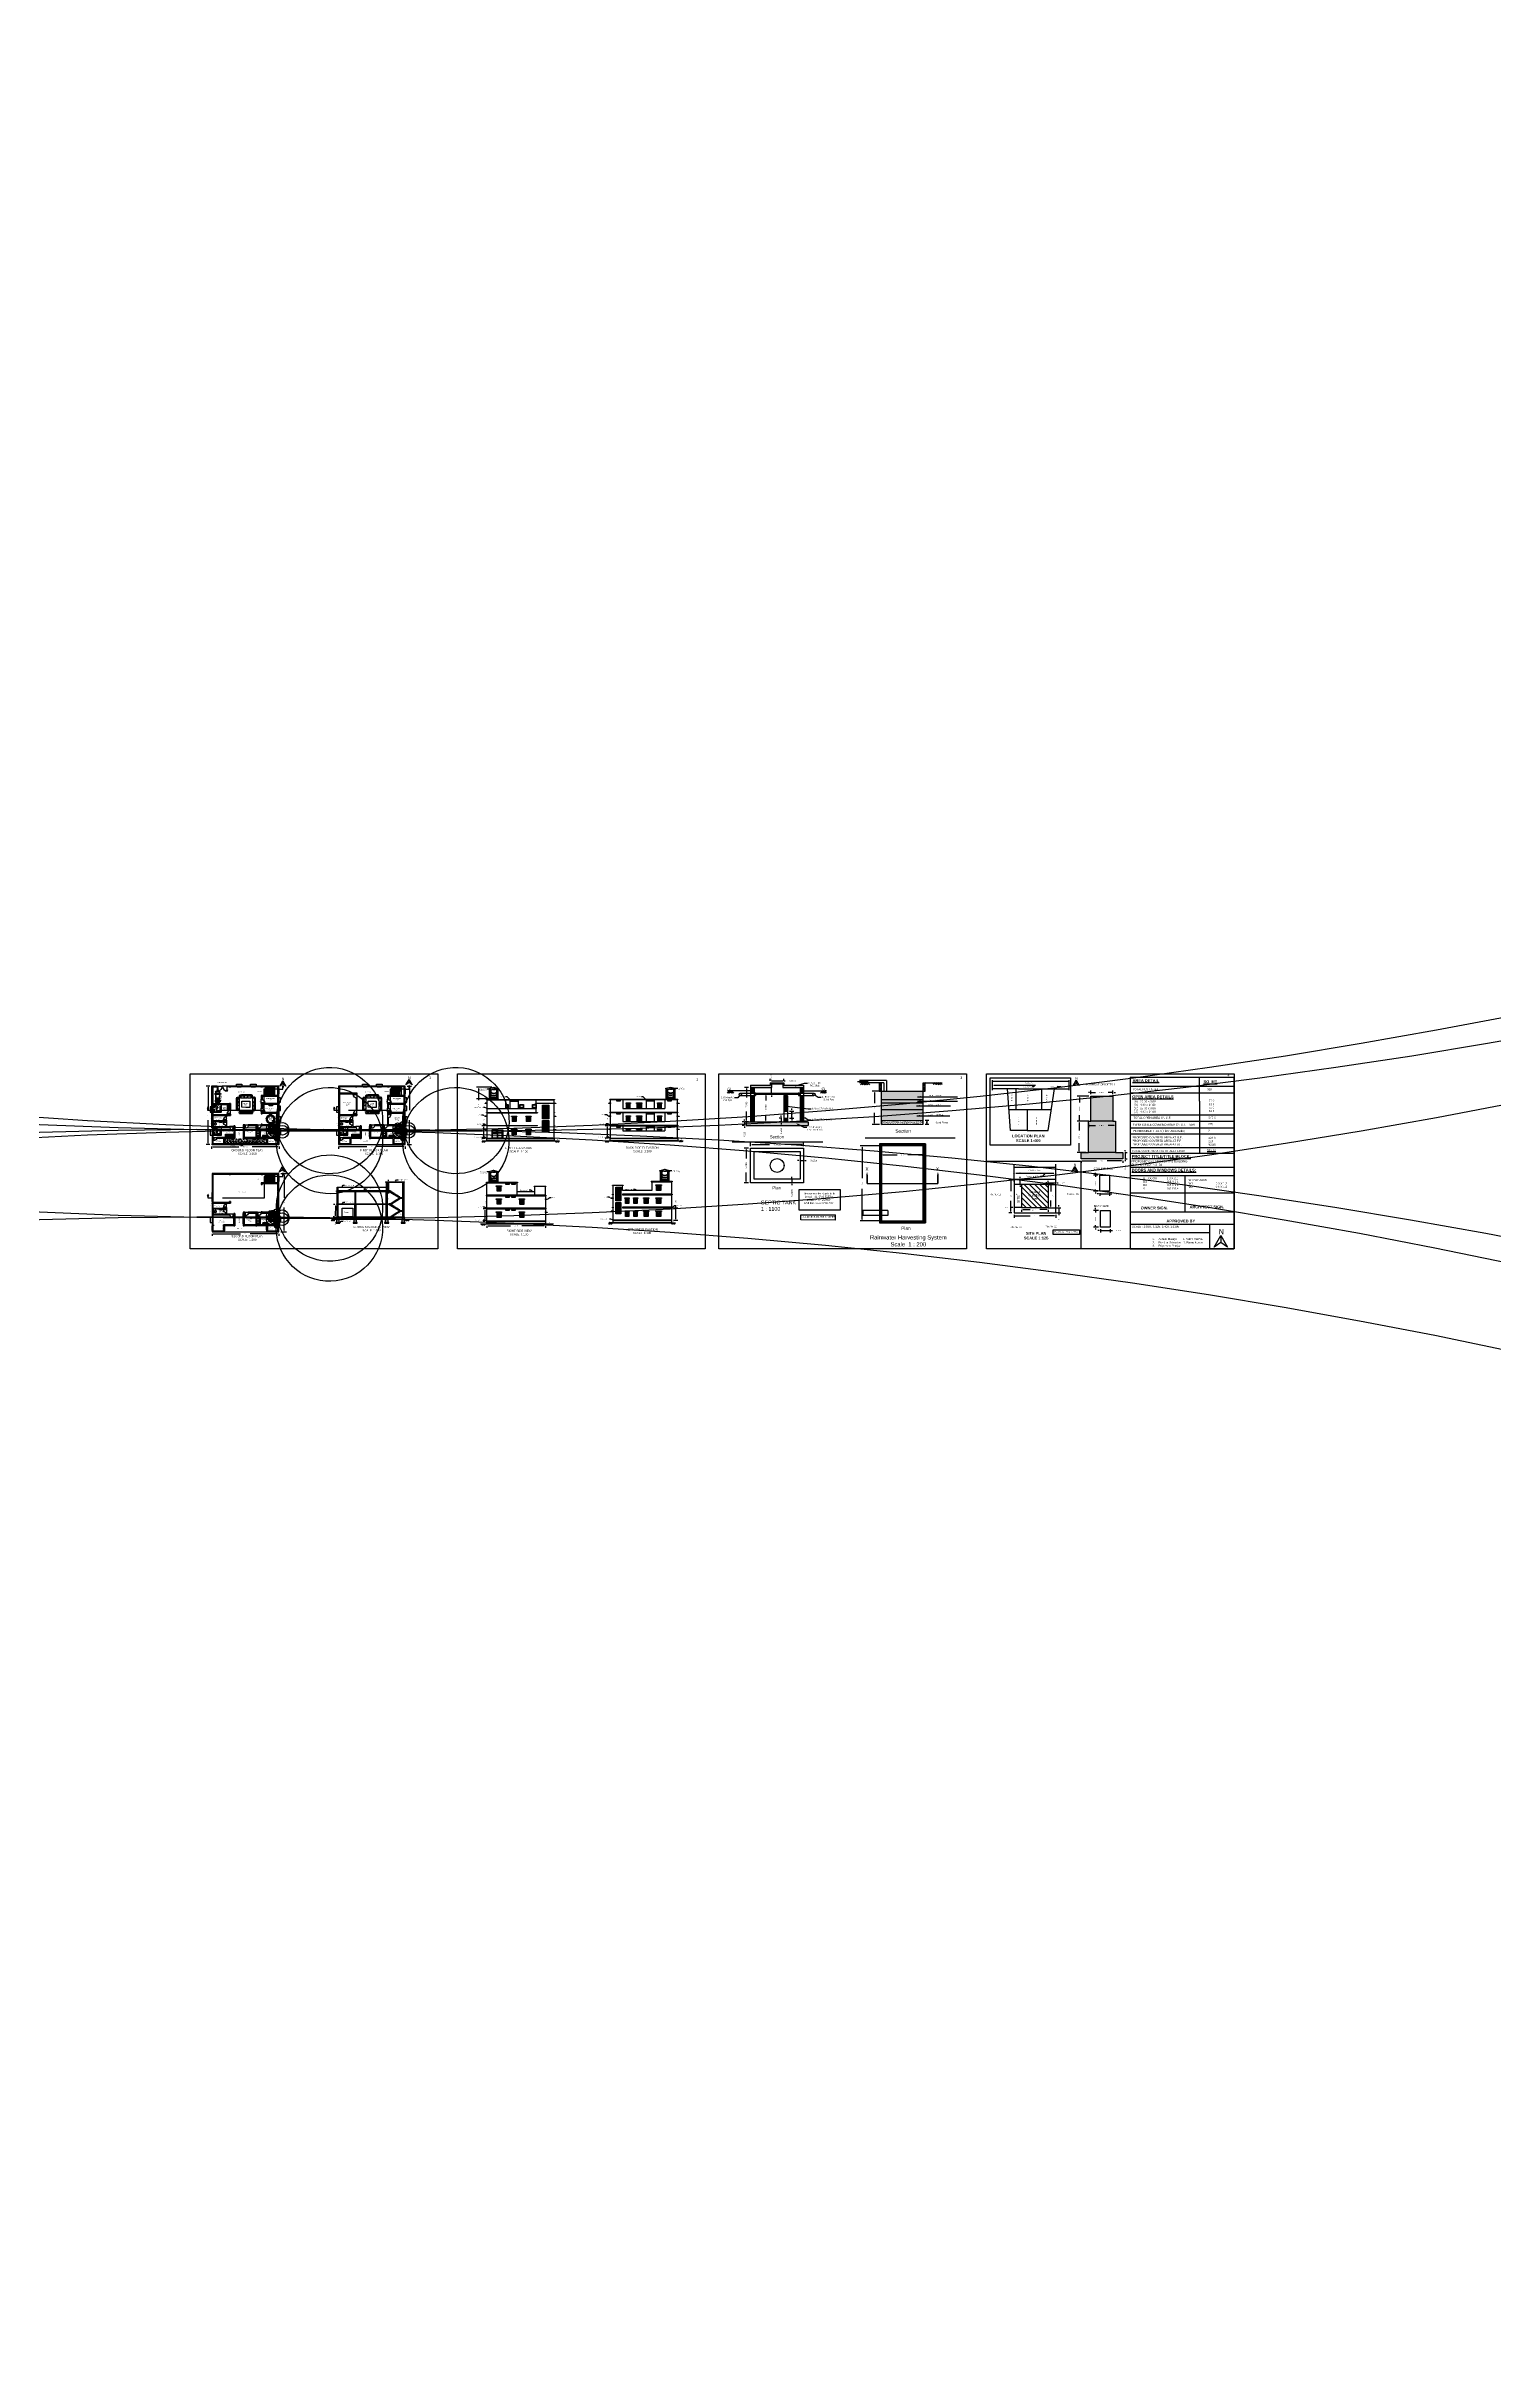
# Model space of a CAD drawing. Header units: metres. Extents: x 110.99 to 114.47, y 64.05 to 69.57.
import ezdxf
from ezdxf import colors
from ezdxf.entities.mleader import LeaderData, LeaderLine
from ezdxf.math import Vec2, Vec3

# ---------------------------------------------------------------- set-up
doc = ezdxf.new("R2010")
doc.units = ezdxf.units.M
doc.header["$MEASUREMENT"] = 0
for name, pattern in [('ACAD_ISO02W100', [15, 12, -3]), ('CENTER', [50.8, 31.75, -6.35, 6.35, -6.35]), ('HIDDEN', [0.375, 0.25, -0.125])]:
    doc.linetypes.add(name, pattern=pattern)
for name, color, linetype in [('1.WALL', 7, 'Continuous'), ('15.CAR', 1, 'Continuous'), ('16.TREE', 3, 'Continuous'), ('3.WINDOW', 4, 'Continuous'), ('6.COLUMN', 1, 'Continuous'), ('7.FURNITURE', 2, 'Continuous'), ('8.TEXT', 7, 'Continuous'), ('9.STAIRS', 161, 'Continuous'), ('DIMENSION', 9, 'Continuous'), ('DOOR', 1, 'Continuous'), ('FURNITURE', 40, 'Continuous'), ('SCALE', 3, 'Continuous'), ('SECTION LINE', 3, 'Continuous'), ('WALL', 7, 'Continuous')]:
    doc.layers.add(name, color=color, linetype=linetype)
for name, color, linetype, plot in [('Layer1', 96, 'Continuous', False), ('Sec', 7, 'Continuous', False), ('Text', 7, 'Continuous', False)]:
    doc.layers.add(name, color=color, linetype=linetype, plot=plot)
doc.styles.get("Standard").update_dxf_attribs({"font": 'arial.ttf'})
doc.dimstyles.new('ISO-25', dxfattribs={"dimtxt": 0.0025, "dimasz": 0.003, "dimexe": 0.005, "dimexo": 0.005, "dimgap": 0.01, "dimtad": 0, "dimdsep": 46, "dimtxsty": 'Standard', "dimcen": 2.5, "dimadec": 0, "dimazin": 0, "dimtfac": 1, "dimtmove": 0, "dimatfit": 3, "dimfxl": 1, "dimarcsym": 0})
pattern_1 = [(50, (111.6270594, 66.49484355), (0.0007172602, -6.27521e-05), [7.5e-05, -0.000825]), (355, (111.6270594, 66.49484355), (-0.0001387513, 0.0007521921), [6e-05, -0.00066]), (100.45144, (111.6271192, 66.4948383), (0.0005785088, 0.00068944), [6.37402e-05, -0.0007011421]), (46.1842, (111.6270594, 66.49504355), (0.0010672413, -0.0001655193), [0.0001125, -0.0012375]), (96.63564, (111.6271484, 66.4950298), (0.000934662, 0.0009741186), [9.56103e-05, -0.0010517138]), (351.18416, (111.6270594, 66.4950435), (0.000934662, 0.0009741186), [9e-05, -0.00099]), (21, (111.6271594, 66.49499355), (0.00059690705, -0.0004026189), [7.5e-05, -0.000825]), (326, (111.6271594, 66.49499355), (0.0002433153, 0.00072515), [6e-05, -0.00066]), (71.45144, (111.6272092, 66.49496), (0.0008402224, 0.0003225312), [6.37402e-05, -0.0007011421]), (37.5, (111.62705943, 66.49484355), (1.215986e-05, 0.00033289385), [0, -0.000652, 0, -0.00067, 0, -0.0006625]), (7.5, (111.62705943, 66.49484355), (0.00026306954, 0.0003944117), [0, -0.000382, 0, -0.000637, 0, -0.0002525]), (327.5, (111.62683643, 66.49484355), (0.00053382244, -2.255487e-05), [0, -0.00025, 0, -0.00078, 0, -0.001035]), (317.5, (111.62673643, 66.49484355), (0.00058318617, 0.000100105), [0, -0.000325, 0, -0.000518, 0, -0.000735])]
pattern_2 = [(0, (-0.6087051, 0.2008925), (0, 0.001), []), (90, (-0.608705, 0.2008925), (-0.002, 1e-19), [0.001, -0.001]), (90, (-0.607705, 0.2008925), (-0.002, 1e-19), [-0.001, 0.001])]
pattern_3 = [(0, (-0.5022104, 0.2008941), (0, 0.001), []), (90, (-0.5022104, 0.2008941), (-0.002, 1e-19), [0.001, -0.001]), (90, (-0.5012104, 0.2008941), (-0.002, 1e-19), [-0.001, 0.001])]
pattern_4 = [(0, (-1.0022664, -0.0089374), (0, 0.001), []), (90, (-1.0022664, -0.0089374), (-0.002, 1e-19), [0.001, -0.001]), (90, (-1.0012664, -0.0089374), (-0.002, 1e-19), [-0.001, 0.001])]

# ---------------------------------------------------------------- blocks, each defined once
blk = doc.blocks.new('Main Door')
at = {"layer": 'DOOR'}
for p, q in [((1, 51), (-1, 51)), ((-1, 51), (-1, 44)), ((-1, 44), (0, 44)), ((0, 44), (0, 50)), ((0, 50), (1, 50)), ((3, 55), (1, 55)), ((1, 55), (1, 47)), ((1, 47), (3, 47)), ((4, 61), (3, 0)), ((3, 0), (7, 0)), ((7, 0), (7, 61)), ((7, 55), (9, 55)), ((9, 47), (7, 47)), ((9, 55), (9, 47)), ((9, 51), (11, 51)), ((10, 50), (9, 50)), ((10, 44), (10, 50)), ((11, 44), (10, 44)), ((11, 51), (11, 44))]:
    blk.add_line(p, q, dxfattribs=at)
at = {"layer": 'DOOR', "color": 4}
blk.add_line((0, 0), (62, 0), dxfattribs=at)
at = {"layer": 'DOOR', "color": 3}
blk.add_arc((0, 0), 61.5, 0, 86.6615, dxfattribs=at)
blk = doc.blocks.new('Door')
at = {"layer": 'WALL', "color": 1, "linetype": 'Continuous'}
blk.add_blockref('Main Door', (0, 0), dxfattribs=at)
blk = doc.blocks.new('W_1')
at = {"layer": '3.WINDOW', "color": 6, "linetype": 'HIDDEN', "ltscale": 0.7}
for p, q in [((0.65, 0.68), (-0.65, 0.68)), ((-0.65, 0.68), (-0.65, 0.23)), ((0.65, 0.23), (0.65, 0.68))]:
    blk.add_line(p, q, dxfattribs=at)
at = {"layer": '3.WINDOW'}
for p, q in [((0.5, 0.23), (-0.5, 0.23)), ((-0.5, 0.23), (-0.5, 0)), ((-0.5, 0), (0.5, 0)), ((0.5, 0), (0.5, 0.23))]:
    blk.add_line(p, q, dxfattribs=at)
at = {"layer": '3.WINDOW', "color": 5}
for p, q in [((-0.5, 0.145), (0.5, 0.145)), ((-0.5, 0.085), (0.5, 0.085))]:
    blk.add_line(p, q, dxfattribs=at)
blk = doc.blocks.new('W_0.8')
at = {"layer": '3.WINDOW', "color": 6, "linetype": 'HIDDEN', "ltscale": 0.6}
for p, q in [((0.52, 0.68), (-0.52, 0.68)), ((-0.52, 0.68), (-0.52, 0.23)), ((0.52, 0.23), (0.52, 0.68))]:
    blk.add_line(p, q, dxfattribs=at)
at = {"layer": '3.WINDOW', "linetype": 'Continuous'}
for p, q in [((0.4, 0.23), (-0.4, 0.23)), ((-0.4, 0.23), (-0.4, 0)), ((-0.4, 0), (0.4, 0)), ((0.4, 0), (0.4, 0.23))]:
    blk.add_line(p, q, dxfattribs=at)
at = {"layer": '3.WINDOW', "color": 5, "linetype": 'Continuous'}
for p, q in [((-0.4, 0.145), (0.4, 0.145)), ((-0.4, 0.085), (0.4, 0.085))]:
    blk.add_line(p, q, dxfattribs=at)
blk = doc.blocks.new('V_0.8')
at = {"layer": '3.WINDOW'}
for p, q in [((19.46, 15.39), (19.46, 15.16)), ((20.26, 15.39), (20.26, 15.16))]:
    blk.add_line(p, q, dxfattribs=at)
at = {"layer": '3.WINDOW', "color": 5}
for p, q in [((19.46, 15.3), (20.26, 15.3)), ((19.46, 15.24), (20.26, 15.24))]:
    blk.add_line(p, q, dxfattribs=at)
blk = doc.blocks.new('DOUBLEBED')
at = {"layer": 'FURNITURE'}
for p, q in [((-36, 0), (-36, -72)), ((-36, 0), (36, 0)), ((36, -72), (36, 0)), ((-35, -1), (-35, -72)), ((-35, -1), (35, -1)), ((-28, -5), (-30, -4)), ((-30, -77), (30, -77)), ((-30, -78), (30, -78)), ((-28, -5), (-29, -3)), ((-28, -10), (-28, -10)), ((-28, -10), (-28, -10)), ((-28, -12), (-28, -12)), ((-28, -13), (-28, -13)), ((-27, -10), (-27, -10)), ((-27, -10), (-27, -10)), ((-27, -10), (-27, -10)), ((-27, -12), (-27, -12)), ((-27, -13), (-27, -13)), ((-27, -13), (-27, -13)), ((-27, -14), (-27, -14)), ((-26, -11), (-26, -11)), ((-26, -11), (-26, -11)), ((-26, -11), (-26, -11)), ((-26, -11), (-26, -11)), ((-26, -13), (-26, -13)), ((-26, -13), (-26, -13)), ((-26, -14), (-26, -14)), ((-25, -10), (-25, -10)), ((-25, -10), (-25, -10)), ((-25, -11), (-25, -11)), ((-25, -12), (-25, -12)), ((-25, -12), (-25, -12)), ((-25, -12), (-25, -12)), ((-25, -14), (-25, -14)), ((-25, -14), (-25, -14)), ((-25, -14), (-25, -14)), ((-24, -10), (-24, -10)), ((-24, -11), (-24, -11)), ((-24, -11), (-24, -11)), ((-24, -12), (-24, -12)), ((-24, -13), (-24, -13)), ((-24, -13), (-24, -13)), ((-23, -11), (-23, -11)), ((-23, -11), (-23, -11)), ((-23, -13), (-23, -13)), ((-23, -13), (-23, -13)), ((-23, -14), (-23, -14)), ((-22, -11), (-22, -11)), ((-22, -11), (-22, -11)), ((-22, -11), (-22, -11)), ((-22, -12), (-22, -12)), ((-22, -12), (-22, -12)), ((-21, -11), (-21, -11)), ((-20, -11), (-21, -13)), ((-21, -12), (-21, -12)), ((-15, -6), (-15, -4)), ((-15, -6), (-15, -6)), ((-14, -4), (-14, -4)), ((-14, -5), (-14, -5)), ((-14, -5), (-14, -5)), ((-14, -5), (-14, -5)), ((-13, -4), (-13, -4)), ((-13, -4), (-13, -4)), ((-13, -5), (-13, -5)), ((-13, -5), (-13, -5)), ((-12, -4), (-12, -4)), ((-12, -5), (-12, -5)), ((-12, -6), (-12, -6)), ((-12, -6), (-12, -6)), ((-12, -7), (-12, -7)), ((-11, -4), (-11, -4)), ((-11, -5), (-11, -5)), ((-11, -5), (-11, -5)), ((-11, -6), (-11, -6)), ((-11, -7), (-11, -7)), ((-11, -7), (-11, -7)), ((-11, -7), (-11, -7)), ((-10, -4), (-10, -4)), ((-10, -4), (-10, -4)), ((-10, -5), (-10, -5)), ((-10, -7), (-10, -7)), ((-10, -7), (-10, -7)), ((-9, -4), (-8, -2)), ((-9, -4), (-8, -3)), ((7, -4), (5, -2)), ((7, -4), (5, -3)), ((12, -6), (12, -4)), ((17, -11), (18, -13)), ((25, -5), (27, -3)), ((25, -5), (27, -4)), ((35, -72), (35, -1))]:
    blk.add_line(p, q, dxfattribs=at)
at = {"layer": 'FURNITURE', "color": 253}
for p, q in [((35, -20), (-34, -36)), ((-34, -36), (10, -39)), ((13, -46), (35, -20))]:
    blk.add_line(p, q, dxfattribs=at)
at = {"layer": 'FURNITURE', "color": 252}
for p, q in [((20, -63), (-34, -63)), ((22, -64), (-34, -64)), ((20, -65), (-34, -65)), ((16, -66), (-34, -66)), ((-26, -76), (-26, -22)), ((-25, -76), (-25, -25)), ((-24, -76), (-24, -28)), ((-23, -76), (-23, -32)), ((7, -4), (7, -4)), ((7, -4), (7, -4)), ((7, -5), (7, -5)), ((8, -5), (8, -5)), ((8, -5), (8, -5)), ((8, -7), (8, -7)), ((8, -7), (8, -7)), ((8, -7), (8, -7)), ((8, -7), (8, -7)), ((9, -4), (9, -4)), ((9, -4), (9, -4)), ((9, -6), (9, -6)), ((9, -6), (9, -6)), ((9, -6), (9, -6)), ((9, -7), (9, -7)), ((9, -7), (9, -7)), ((10, -4), (10, -4)), ((10, -5), (10, -5)), ((11, -4), (11, -4)), ((11, -4), (11, -4)), ((11, -5), (11, -5)), ((11, -5), (11, -5)), ((11, -5), (11, -5)), ((11, -5), (11, -5)), ((12, -5), (12, -5)), ((12, -6), (12, -6)), ((18, -11), (18, -11)), ((19, -11), (19, -11)), ((19, -11), (19, -11)), ((19, -12), (19, -12)), ((19, -12), (19, -12)), ((20, -11), (20, -11)), ((20, -11), (20, -11)), ((20, -12), (20, -12)), ((21, -10), (21, -10)), ((21, -11), (21, -11)), ((21, -11), (21, -11)), ((21, -13), (21, -13)), ((21, -13), (21, -13)), ((21, -13), (21, -13)), ((21, -13), (21, -13)), ((21, -14), (21, -14)), ((22, -10), (22, -10)), ((22, -10), (22, -10)), ((22, -11), (22, -11)), ((22, -12), (22, -12)), ((22, -12), (22, -12)), ((22, -12), (22, -12)), ((22, -14), (22, -14)), ((22, -14), (22, -14)), ((22, -14), (22, -14)), ((23, -11), (23, -11)), ((23, -11), (23, -11)), ((23, -11), (23, -11)), ((23, -12), (23, -12)), ((23, -14), (23, -14)), ((24, -10), (24, -10)), ((24, -11), (24, -11)), ((24, -11), (24, -11)), ((24, -12), (24, -12)), ((24, -13), (24, -13)), ((24, -13), (24, -13)), ((24, -13), (24, -13)), ((25, -10), (25, -10)), ((25, -10), (25, -10)), ((25, -10), (25, -10)), ((25, -10), (25, -10)), ((25, -12), (25, -12)), ((25, -13), (25, -13)), ((25, -13), (25, -13)), ((25, -14), (25, -14))]:
    blk.add_line(p, q, dxfattribs=at)
for centre, radius in [((-25, -65), 3.44), ((-22, -62), 2.5), ((-20, -68), 1.88)]:
    blk.add_circle(centre, radius, dxfattribs=at)
at = {"layer": 'FURNITURE'}
for centre, radius, start, end in [((-30, -72), 6, 180, 270), ((-30, -72), 5, 180, 270), ((-31, -12), 3.26, 299.1485, 334.0185), ((-28, -17), 3.26, 101.6935, 136.5635), ((-19, -50), 46.3, 84.4029, 101.2371), ((-53, -9), 25.3, 348.607, 9.4917), ((-27, -8), 0.978, 249.4969, 325.7978), ((-27, -8), 0.683, 201.8041, 319.1334), ((-26, -5), 9.24, 256.6499, 284.2856), ((-24, -10), 3.58, 266.7825, 348.1719), ((-20, -13), 0.5, 166.7873, 262.877), ((-14, 41), 55.3, 263.4826, 274.8199), ((-10, -7), 5.06, 139.9098, 163.9756), ((-19, -39), 35.7, 80.1409, 82.7554), ((-89, 453), 464, 279.5022, 279.8589), ((-12, -3), 1, 260.1409, 276.0318), ((15, -9), 25.2, 168.5788, 191.4212), ((15, -9), 25.3, 168.5788, 191.4212), ((53435, -9), 53444, 179.9946, 180.0054), ((-6, -13), 3.26, 202.7243, 237.5943), ((-10, -17), 3.26, 40.1792, 75.0493), ((7, -17), 3.26, 104.9507, 139.8208), ((4, -13), 3.26, 302.4057, 337.2757), ((-18, -9), 25.3, 348.5788, 11.4212), ((-53438, -9), 53444, 359.9946, 0.0054), ((-18, -9), 25.2, 348.5788, 11.4212), ((86, 453), 464, 260.1411, 260.4978), ((11, 41), 55.3, 265.1801, 276.5174), ((10, -3), 1, 263.9682, 279.8591), ((16, -39), 35.7, 97.2446, 99.8591), ((8, -7), 5.06, 16.0244, 40.0902), ((16, -50), 46.3, 78.7629, 95.5971), ((21, -10), 3.58, 191.8281, 273.2175), ((18, -13), 0.5, 277.123, 13.2127), ((23, -5), 9.24, 255.7144, 283.3501), ((25, -8), 0.978, 214.2022, 290.5031), ((24, -8), 0.683, 220.8666, 338.1959), ((50, -9), 25.3, 170.5083, 191.393), ((25, -17), 3.26, 43.4365, 78.3065), ((29, -12), 3.26, 205.9815, 240.8515), ((30, -72), 6, 270, 0), ((30, -72), 5, 270, 0)]:
    blk.add_arc(centre, radius, start, end, dxfattribs=at)
at = {"layer": 'FURNITURE', "color": 251}
for centre, radius, start, end in [((-34, -23), 2.93, 265.8594, 345.9527), ((-34, -52), 2.93, 265.8594, 345.9527), ((-33, -52), 1.69, 213.0894, 345.5485), ((-31, -76), 2.93, 59.0473, 140.6217), ((-31, -75), 1.69, 59.4515, 200.6983), ((-19, -75), 2.12, 303.0894, 75.5485), ((-19, -76), 3.67, 355.8594, 75.9527), ((19, -75), 1.69, 303.0894, 75.5485), ((19, -76), 2.93, 355.8594, 75.9527), ((34, -51), 3.91, 194.0473, 274.1406), ((33, -52), 2.26, 194.4515, 326.9106), ((33, -17), 1.69, 194.4515, 326.9106), ((34, -31), 2.93, 194.0473, 274.1406), ((33, -31), 1.69, 194.4515, 326.9106)]:
    blk.add_arc(centre, radius, start, end, dxfattribs=at)
at = {"layer": 'FURNITURE', "color": 253}
blk.add_arc((10, -44), 4.74, 81.0159, 323.3832, dxfattribs=at)
blk = doc.blocks.new('WARDROBE')
at = {"layer": 'FURNITURE'}
for p, q in [((-24, 72), (-24, 0)), ((0, 72), (-24, 72)), ((-24, 0), (0, 0)), ((-23, 71), (-23, 1)), ((-1, 71), (-23, 71)), ((-23, 1), (-1, 1)), ((-4, 66), (-20, 66)), ((-20, 63), (-4, 64)), ((-20, 59), (-4, 61)), ((-20, 55), (-4, 55)), ((-20, 36), (-4, 36)), ((-20, 33), (-4, 35)), ((-20, 14), (-4, 14)), ((-20, 11), (-4, 11)), ((-20, 6), (-4, 9)), ((-4, 4), (-20, 4)), ((-11, 1), (-11, 71)), ((-1, 1), (-1, 71)), ((0, 0), (0, 72))]:
    blk.add_line(p, q, dxfattribs=at)
blk = doc.blocks.new('WC01')
at = {"layer": 'FURNITURE'}
for p, q in [((10, 0), (-10, 0)), ((-10, 0), (-10, -8)), ((10, -8), (10, 0)), ((-10, -2), (-10, -6)), ((-10, -8), (10, -8)), ((-10, -10), (-10, -8)), ((-10, -8), (-8, -8)), ((-7, -10), (-10, -10)), ((8, -1), (-8, -1)), ((-8, -7), (8, -7)), ((-8, -8), (-8, -8)), ((-7, -8), (-7, -10)), ((-4, -8), (-6, -14)), ((4, -14), (-4, -14)), ((4, -8), (6, -14)), ((10, -6), (10, -2))]:
    blk.add_line(p, q, dxfattribs=at)
for centre, radius, start, end in [((-9, -2), 0.884, 81.8699, 188.1301), ((-9, -6), 0.884, 171.8699, 278.1301), ((4, -22), 12.2, 141.4691, 247.9714), ((4, -22), 11.3, 136.3677, 238.9468), ((0, -28), 4, 245.7318, 294.2682), ((0, -29), 4, 254.8605, 285.1395), ((-4, -22), 12.2, 292.0284, 38.5307), ((-4, -22), 11.3, 301.053, 43.6321), ((9, -2), 0.884, 351.8699, 98.1301), ((9, -6), 0.884, 261.8699, 8.1301)]:
    blk.add_arc(centre, radius, start, end, dxfattribs=at)
blk = doc.blocks.new('RND-DNG-6FT-DIA')
at = {"layer": 'FURNITURE', "linetype": 'Continuous'}
for p, q in [((-44, 14), (-35, 9)), ((-25, 26), (-34, 31)), ((-10, 45), (-10, 35)), ((10, 35), (10, 45)), ((34, 31), (25, 26)), ((35, 9), (44, 14)), ((-35, -9), (-44, -14)), ((-34, -31), (-25, -26)), ((-10, -35), (-10, -45)), ((10, -45), (10, -35)), ((25, -26), (34, -31)), ((44, -14), (35, -9))]:
    blk.add_line(p, q, dxfattribs=at)
blk.add_circle((0, 0), 36, dxfattribs=at)
for centre, radius, start, end in [((-5, 3), 41.3, 135.978, 164.022), ((-44, 14), 0.753, 167.8005, 248.662), ((-4, 2), 41.3, 135.978, 164.022), ((-44, 14), 0.652, 245.3119, 318.05), ((-34, 31), 0.753, 51.338, 132.1995), ((-34, 31), 0.652, 341.95, 54.6881), ((-10, 45), 0.753, 107.8005, 188.662), ((-10, 45), 0.652, 185.3119, 258.05), ((0, 6), 41.3, 75.978, 104.022), ((0, 5), 41.3, 75.978, 104.022), ((10, 45), 0.753, 351.338, 72.1995), ((10, 45), 0.652, 281.95, 354.6881), ((34, 31), 0.753, 47.8005, 128.662), ((34, 31), 0.652, 125.3119, 198.05), ((4, 2), 41.3, 15.978, 44.022), ((5, 3), 41.3, 15.978, 44.022), ((44, 14), 0.753, 291.338, 12.1995), ((44, 14), 0.652, 221.95, 294.6881), ((-5, -3), 41.3, 195.978, 224.022), ((-44, -14), 0.753, 111.338, 192.1995), ((-44, -14), 0.652, 41.95, 114.6881), ((-4, -2), 41.3, 195.978, 224.022), ((-34, -31), 0.753, 227.8005, 308.662), ((-34, -31), 0.652, 305.3119, 18.05), ((-10, -45), 0.652, 101.95, 174.6881), ((-10, -45), 0.753, 171.338, 252.1995), ((0, -5), 41.3, 255.978, 284.022), ((0, -6), 41.3, 255.978, 284.022), ((10, -45), 0.652, 5.3119, 78.05), ((10, -45), 0.753, 287.8005, 8.662), ((4, -2), 41.3, 315.978, 344.022), ((34, -31), 0.652, 161.95, 234.6881), ((34, -31), 0.753, 231.338, 312.1995), ((5, -3), 41.3, 315.978, 344.022), ((44, -14), 0.652, 65.3119, 138.05), ((44, -14), 0.753, 347.8005, 68.662)]:
    blk.add_arc(centre, radius, start, end, dxfattribs=at)
blk = doc.blocks.new('sofa2')
at = {"layer": 'FURNITURE'}
for p, q in [((5, 18), (5, 2)), ((7, 20), (7, 20)), ((9, 18), (9, 2)), ((24, 21), (23, 21)), ((26, 3), (26, 19)), ((26, 3), (26, 3)), ((24, 0), (4, 0)), ((24, 0), (4, 0)), ((5, -20), (5, -2)), ((9, -20), (9, -2)), ((24, -22), (21, -22)), ((24, -22), (21, -22)), ((26, -19), (26, -3)), ((26, -3), (26, -3))]:
    blk.add_line(p, q, dxfattribs=at)
at = {"layer": 'FURNITURE', "color": 252}
for p, q in [((5, 15), (5, 15)), ((5, 11), (5, 11)), ((5, 7), (5, 7)), ((5, 3), (5, 3)), ((6, 18), (7, 18)), ((6, 13), (7, 13)), ((6, 9), (7, 9)), ((6, 5), (7, 5)), ((6, 1), (7, 1)), ((7, 17), (7, 18)), ((7, 13), (7, 14)), ((7, 9), (7, 10)), ((7, 5), (7, 6)), ((7, 1), (7, 2)), ((8, 15), (9, 15)), ((8, 11), (9, 11)), ((8, 7), (9, 7)), ((8, 3), (9, 3)), ((9, 15), (9, 16)), ((9, 11), (9, 12)), ((9, 7), (9, 8)), ((9, 3), (9, 4)), ((6, -3), (7, -3)), ((6, -7), (7, -7)), ((6, -11), (7, -11)), ((6, -15), (7, -15)), ((6, -19), (7, -19)), ((7, -2), (7, -3)), ((7, -6), (7, -7)), ((7, -10), (7, -11)), ((7, -14), (7, -15)), ((7, -18), (7, -19)), ((8, -5), (9, -5)), ((8, -9), (9, -9)), ((8, -13), (9, -13)), ((8, -17), (9, -17)), ((8, -21), (9, -21)), ((9, -4), (9, -5)), ((9, -8), (9, -9)), ((9, -12), (9, -13)), ((9, -16), (9, -17)), ((9, -20), (9, -21))]:
    blk.add_line(p, q, dxfattribs=at)
at = {"layer": 'FURNITURE'}
for centre, radius, start, end in [((63, 9), 64.1, 170.2424, 188.3928), ((76, -10), 76.5, 171.2026, 188.7974), ((7, 19), 6.52, 107.5731, 172.8158), ((7, 17), 2.38, 87.2743, 203.3532), ((-77, 10), 81.5, 352.6855, 4.2046), ((-133, -15), 138, 358.0719, 6.8333), ((7, 18), 8.15, 50.4505, 107.0639), ((7, 18), 1.8, 0, 180), ((7, 2), 1.8, 180, 0), ((9, 31), 11.2, 260.9512, 300.4117), ((17, 15), 11.2, 69.9307, 120.4117), ((18, 26), 6.04, 216.6043, 296.5651), ((21, 23), 2.7, 270, 90), ((24, 19), 2.55, 358.6279, 93.3142), ((24, 3), 2.55, 266.6858, 1.3721), ((7, -21), 6.52, 187.1842, 252.4269), ((7, -2), 1.8, 0, 180), ((7, -19), 1.8, 180, 279.0488), ((7, -20), 1.8, 180, 209.9526), ((7, -19), 8.15, 252.9361, 309.5495), ((9, -32), 11.2, 59.5883, 99.0488), ((7, -20), 1.8, 321.4775, 0), ((17, -17), 11.2, 239.5883, 290.0693), ((18, -27), 6.04, 63.4349, 143.3957), ((21, -24), 2.7, 270, 90), ((24, -3), 2.55, 358.6279, 93.3142), ((24, -19), 2.7, 270, 0)]:
    blk.add_arc(centre, radius, start, end, dxfattribs=at)
at = {"layer": 'FURNITURE', "color": 252}
for centre, radius, start, end in [((26, 14), 2.2, 85.8594, 165.9527), ((25, 14), 1.27, 33.0894, 165.5485), ((26, 4), 2.2, 85.8594, 165.9527), ((25, 4), 1.27, 33.0894, 165.5485), ((18, -2), 2.2, 120.0403, 180.9527), ((19, -3), 2.97, 106.9581, 162.2826), ((26, -15), 2.2, 85.8594, 165.9527), ((25, -15), 1.27, 33.0894, 165.5485)]:
    blk.add_arc(centre, radius, start, end, dxfattribs=at)
blk = doc.blocks.new('gas')
at = {"layer": 'FURNITURE'}
for p, q in [((-12, 13), (-12, 0)), ((12, 13), (-12, 13)), ((12, 0), (-12, 0)), ((-11, 12), (-11, 1)), ((11, 12), (-11, 12)), ((11, 1), (-11, 1)), ((-9, 10), (-2, 10)), ((-9, 3), (-9, 10)), ((-2, 3), (-9, 3)), ((-8, 10), (-6, 7)), ((-8, 10), (-3, 10)), ((-8, 9), (-6, 7)), ((-8, 4), (-8, 9)), ((-8, 4), (-6, 6)), ((-8, 4), (-6, 6)), ((-3, 4), (-8, 4)), ((-7, 6), (-7, 6)), ((-6, 8), (-6, 8)), ((-6, 5), (-6, 5)), ((-5, 7), (-3, 10)), ((-5, 7), (-2, 9)), ((-5, 6), (-3, 4)), ((-5, 6), (-2, 4)), ((-4, 6), (-4, 6)), ((-2, 10), (-2, 3)), ((-2, 9), (-2, 4)), ((2, 6), (-2, 6)), ((9, 10), (2, 10)), ((2, 10), (2, 3)), ((5, 7), (2, 9)), ((2, 9), (2, 4)), ((5, 6), (2, 4)), ((2, 3), (9, 3)), ((5, 7), (3, 10)), ((8, 10), (3, 10)), ((5, 6), (3, 4)), ((3, 4), (8, 4)), ((4, 6), (4, 6)), ((8, 10), (6, 7)), ((8, 9), (6, 7)), ((6, 8), (6, 8)), ((8, 4), (6, 6)), ((8, 4), (6, 6)), ((6, 5), (6, 5)), ((7, 6), (7, 6)), ((8, 4), (8, 9)), ((9, 3), (9, 10)), ((11, 1), (11, 12)), ((12, 0), (12, 13))]:
    blk.add_line(p, q, dxfattribs=at)
for centre in [(-6, 6), (6, 6)]:
    blk.add_circle(centre, 1.14, dxfattribs=at)
for centre, start, end in [((-6, 6), 142.6054, 217.3946), ((-6, 6), 52.6054, 127.3946), ((-6, 6), 232.6054, 307.3946), ((-6, 6), 322.6054, 37.3946), ((6, 6), 142.6054, 217.3946), ((6, 6), 52.6054, 127.3946), ((6, 6), 232.6054, 307.3946), ((6, 6), 322.6054, 37.3946)]:
    blk.add_arc(centre, 1.89, start, end, dxfattribs=at)
blk = doc.blocks.new('WASHBASIN')
at = {"layer": 'FURNITURE'}
for p, q in [((-10, 0), (10, 0)), ((-8, 0), (-10, -12)), ((10, -12), (8, 0)), ((-10, -12), (-10, -1)), ((-7, -1), (-10, -12)), ((-9, -10), (-9, -11)), ((-9, -10), (-9, -11)), ((7, -1), (-7, -1)), ((10, -12), (7, -1)), ((9, -11), (9, -10)), ((10, -1), (10, -12))]:
    blk.add_line(p, q, dxfattribs=at)
for radius in [1.41, 0.993]:
    blk.add_circle((0, -6), radius, dxfattribs=at)
for centre, radius, start, end in [((-10, -1), 0.828, 90, 180), ((10, -1), 0.828, 0, 90), ((-8, -12), 2.48, 180, 270), ((-1, -11), 8.13, 121.1945, 170.7066), ((-1, -11), 8.13, 121.1945, 170.7066), ((-7, -11), 2.23, 170.399, 257.1369), ((-7, -11), 2.23, 170.399, 170.7066), ((0, 43), 58.1, 262.1414, 277.8586), ((0, 40), 53.4, 262.5654, 270.1156), ((0, -53), 48.7, 90, 95.6408), ((0, -53), 48.7, 90, 95.6408), ((0, -6), 1.41, 0, 180), ((0, -6), 0.993, 0, 180), ((0, -6), 1.41, 180, 0), ((0, -6), 0.993, 180, 0), ((0, -53), 48.7, 84.3592, 90), ((0, 40), 53.4, 269.8844, 277.4346), ((1, -11), 8.13, 9.2934, 58.8055), ((7, -11), 2.23, 282.8631, 9.2934), ((8, -12), 2.48, 270, 360)]:
    blk.add_arc(centre, radius, start, end, dxfattribs=at)
blk = doc.blocks.new('sofa3')
at = {"layer": 'FURNITURE'}
for p, q in [((-33, -24), (-33, -22)), ((-33, -24), (-33, -22)), ((-31, -6), (-13, -6)), ((-31, -9), (-13, -9)), ((-30, -27), (-14, -27)), ((-14, -27), (-14, -27)), ((-11, -24), (-11, -5)), ((-11, -24), (-11, -5)), ((8, -6), (-10, -6)), ((8, -9), (-10, -9)), ((-9, -27), (8, -27)), ((-9, -27), (-9, -27)), ((10, -24), (10, -5)), ((10, -24), (10, -5)), ((30, -6), (12, -6)), ((30, -9), (12, -9)), ((13, -27), (29, -27)), ((32, -24), (32, -22))]:
    blk.add_line(p, q, dxfattribs=at)
at = {"layer": 'FURNITURE', "color": 252}
for p, q in [((-32, -9), (-32, -9)), ((-32, -9), (-32, -9)), ((-30, -7), (-31, -7)), ((-30, -7), (-30, -8)), ((-27, -9), (-28, -9)), ((-28, -9), (-28, -9)), ((-25, -7), (-26, -7)), ((-26, -7), (-26, -8)), ((-24, -9), (-24, -9)), ((-23, -9), (-24, -9)), ((-21, -7), (-22, -7)), ((-22, -7), (-22, -8)), ((-19, -9), (-20, -9)), ((-20, -9), (-20, -9)), ((-18, -7), (-18, -8)), ((-17, -7), (-18, -7)), ((-15, -9), (-16, -9)), ((-16, -9), (-16, -9)), ((-13, -7), (-14, -7)), ((-14, -7), (-14, -8)), ((-11, -7), (-11, -7)), ((-10, -9), (-9, -9)), ((-10, -9), (-10, -9)), ((-8, -7), (-8, -8)), ((-8, -7), (-7, -7)), ((-6, -9), (-5, -9)), ((-6, -9), (-6, -9)), ((-4, -7), (-3, -7)), ((-4, -7), (-4, -8)), ((-2, -9), (-1, -9)), ((-1, -9), (-1, -9)), ((0, -7), (1, -7)), ((1, -7), (1, -8)), ((2, -9), (3, -9)), ((3, -9), (3, -9)), ((4, -7), (5, -7)), ((5, -7), (5, -8)), ((6, -9), (7, -9)), ((7, -9), (7, -9)), ((8, -7), (9, -7)), ((9, -7), (9, -8)), ((12, -7), (13, -7)), ((13, -7), (13, -8)), ((14, -9), (15, -9)), ((15, -9), (15, -9)), ((16, -7), (17, -7)), ((17, -7), (17, -8)), ((18, -9), (19, -9)), ((19, -9), (19, -9)), ((20, -7), (21, -7)), ((21, -7), (21, -8)), ((22, -9), (23, -9)), ((23, -9), (23, -9)), ((24, -7), (25, -7)), ((25, -7), (25, -8)), ((26, -9), (27, -9)), ((27, -9), (27, -9)), ((28, -7), (29, -7)), ((29, -7), (29, -8)), ((30, -9), (31, -9)), ((31, -9), (31, -9))]:
    blk.add_line(p, q, dxfattribs=at)
at = {"layer": 'FURNITURE'}
for centre, radius, start, end in [((-21, -76), 76.5, 81.2026, 98.7974), ((-1, -81), 81.5, 81.4579, 97.3145), ((20, -76), 76.5, 81.2026, 97.7572), ((-31, -8), 8.15, 162.9361, 219.5495), ((-28, -18), 11.2, 149.5883, 200.0693), ((-32, -7), 6.52, 97.1842, 162.4269), ((-36, -22), 2.7, 180, 0), ((-38, -19), 6.04, 333.4349, 53.3957), ((-43, -9), 11.2, 329.5883, 9.0488), ((-30, -24), 2.7, 180, 270), ((-31, -7), 1.8, 90, 189.0488), ((-31, -8), 1.8, 90, 119.9526), ((-31, -8), 1.8, 231.4775, 270), ((-26, 133), 138, 268.0719, 276.8333), ((-14, -24), 2.55, 268.6279, 3.3142), ((-13, -8), 1.8, 270, 90), ((-1, 76), 81.5, 262.6855, 278.5421), ((-9, -8), 1.8, 90, 270), ((-9, -24), 2.55, 176.6858, 271.3721), ((8, -8), 1.8, 270, 90), ((8, -24), 2.55, 268.6279, 3.3142), ((25, 153), 158, 264.3786, 271.5353), ((12, -8), 1.8, 90, 270), ((13, -24), 2.55, 176.6858, 271.3721), ((29, -24), 2.7, 270, 0), ((30, -7), 1.8, 350.9512, 90), ((30, -8), 1.8, 60.0474, 90), ((30, -8), 1.8, 270, 308.5225), ((42, -9), 11.2, 170.9512, 210.4117), ((37, -19), 6.04, 126.6043, 206.5651), ((31, -7), 6.52, 17.5731, 82.8158), ((35, -22), 2.7, 180, 0), ((29, -8), 8.15, 320.4505, 17.0639), ((27, -18), 11.2, 339.9307, 30.4117)]:
    blk.add_arc(centre, radius, start, end, dxfattribs=at)
at = {"layer": 'FURNITURE', "color": 252}
for centre, radius, start, end in [((-26, -27), 2.2, 355.8594, 75.9527), ((-26, -26), 1.27, 303.0894, 75.5485), ((-13, -19), 2.2, 30.0403, 90.9527), ((-14, -20), 2.97, 16.9581, 72.2826), ((-7, -27), 2.2, 355.8594, 75.9527), ((-7, -26), 1.27, 303.0894, 75.5485), ((2, -27), 2.2, 355.8594, 75.9527), ((3, -26), 1.27, 303.0894, 75.5485), ((8, -19), 2.2, 30.0403, 90.9527), ((7, -20), 2.97, 16.9581, 72.2826), ((23, -26), 1.27, 303.0894, 75.5485), ((23, -27), 2.2, 355.8594, 75.9527)]:
    blk.add_arc(centre, radius, start, end, dxfattribs=at)
blk = doc.blocks.new('*U15')
for p, q in [((3, 6), (0, 0)), ((21, 37), (21, 37)), ((47, 39), (22, 39)), ((30, 10), (52, 10)), ((32, 12), (36, 17)), ((32, 10), (32, 11)), ((36, 17), (51, 17)), ((48, 37), (48, 37)), ((59, -11), (59, 11)), ((67, -11), (67, 11)), ((70, 32), (86, 29)), ((88, 32), (75, 36)), ((83, 8), (83, -8)), ((134, 36), (119, 32)), ((135, 37), (135, 37)), ((137, 39), (161, 39)), ((138, 29), (157, 29)), ((162, 37), (162, 37)), ((165, 26), (165, -26)), ((186, 29), (167, 29)), ((186, -33), (186, 33)), ((186, -11), (186, 11)), ((188, -33), (188, 33)), ((0, 0), (52, 0)), ((0, 0), (3, -6)), ((21, -37), (21, -37)), ((47, -39), (22, -39)), ((30, -10), (52, -10)), ((32, -10), (32, -11)), ((32, -12), (36, -17)), ((36, -17), (51, -17)), ((48, -37), (48, -37)), ((86, -29), (70, -32)), ((88, -32), (75, -36)), ((134, -36), (119, -32)), ((135, -37), (135, -37)), ((137, -39), (161, -39)), ((157, -29), (138, -29)), ((162, -37), (162, -37)), ((167, -29), (186, -29))]:
    blk.add_line(p, q)
for centre, major_axis, ratio, start_param, end_param in [((1, 0), (0, -0.74), 0.842304, 4.131459, 5.293319), ((-204, 52), (0, -251), 0.842304, 1.385369, 1.434372), ((30, -47), (0, 56.2), 0.842304, 0, 0.590319), ((259, -28), (0, -305), 0.842304, 4.528606, 4.561838), ((266, -28), (0, 313), 0.842304, 1.367076, 1.39176), ((37, -594), (0, -623), 0.842304, 3.096046, 3.200911), ((41, -491), (0, 528), 0.842304, 0.00281, 0.075598), ((22, 37), (0, -1.48), 0.842304, 3.141593, 4.712389), ((33, 11), (0, 0.74), 0.842304, 0.879714, 1.570796), ((13, 17), (0, 27.4), 0.842304, 4.435146, 4.718221), ((14, 17), (0, 27.4), 0.842304, 4.435146, 4.718221), ((64, -10556), (0, 10593), 0.842304, -0.013397, 0.002797), ((47, 37), (0, 1.48), 0.842304, -1.570796, 0), ((51, 13), (6.34, -0.36), 0.603834, -1.395552, 1.581315), ((134, 5), (0, -89.8), 0.842304, 4.449482, 4.652344), ((135, 5), (0, 81.8), 0.842304, 1.245306, 1.50788), ((64, -10556), (0, -10592), 0.842304, 3.133765, 3.140441), ((150, 3), (0, -79.6), 0.842304, 4.372215, 4.640744), ((96, -3666), (0, -3698), 0.842304, 3.134049, 3.144098), ((137, 37), (0, -1.48), 0.842304, 3.141593, 4.712389), ((17, 0), (0, 147), 0.842304, 4.511394, 4.913384), ((36, 0), (0, 147), 0.842304, 4.511394, 4.913384), ((161, 37), (0, 1.48), 0.842304, -1.570796, 0), ((167, 26), (0, 2.96), 0.842304, 0, 1.570796), ((181, 36), (0, 2.22), 0.842304, -0.013017, 1.249894), ((64, -10556), (0, 10595), 0.842304, -0.013397, -0.013017), ((184, 33), (0, -5.25), 0.842304, 1.570796, 3.128196), ((184, 33), (0, -2.96), 0.842304, 1.570796, 3.128196), ((30, 47), (0, 56.2), 0.842304, 2.551274, 3.141593), ((-204, -52), (0, 251), 0.842304, -1.434372, -1.385369), ((259, 28), (0, 305), 0.842304, 1.721348, 1.754579), ((266, 28), (0, 313), 0.842304, 1.749832, 1.774517), ((37, 594), (0, -623), 0.842304, -0.059319, 0.045547), ((41, 491), (0, -528), 0.842304, -0.075598, -0.00281), ((22, -37), (0, 1.48), 0.842304, 1.570796, 3.141593), ((33, -11), (0, -0.74), 0.842304, 4.712389, 5.403472), ((13, -17), (0, -27.4), 0.842304, 1.564964, 1.848039), ((14, -17), (0, -27.4), 0.842304, 1.564964, 1.848039), ((64, 10556), (0, 10593), 0.842304, 3.138796, 3.15499), ((47, -37), (0, -1.48), 0.842304, 0, 1.570796), ((134, -5), (0, -89.8), 0.842304, -1.510751, -1.307889), ((135, -5), (0, -81.8), 0.842304, -1.50788, -1.245306), ((64, 10556), (0, -10592), 0.842304, 0.001152, 0.007828), ((150, -3), (0, -79.6), 0.842304, -1.499151, -1.230623), ((96, 3666), (0, -3698), 0.842304, -0.002505, 0.007544), ((137, -37), (0, -1.48), 0.842304, -1.570796, 0), ((161, -37), (0, 1.48), 0.842304, 3.141593, 4.712389), ((167, -26), (0, -2.96), 0.842304, 4.712389, 6.283185), ((181, -36), (0, -2.22), 0.842304, -1.249894, 0.013017), ((64, 10556), (0, 10595), 0.842304, 3.15461, 3.15499), ((184, -33), (0, -5.25), 0.842304, 0.013397, 1.570796), ((184, -33), (0, 2.96), 0.842304, 3.15499, 4.712389)]:
    blk.add_ellipse(centre, major_axis=major_axis, ratio=ratio, start_param=start_param, end_param=end_param)
at = {"extrusion": (0, 0, -1)}
blk.add_ellipse((51, -13), major_axis=(6.34, 0.36), ratio=0.603834, start_param=-1.395552, end_param=1.581315, dxfattribs=at)
blk = doc.blocks.new('*U17')
for p, q in [((-17.76, 8.64), (-23.663, 11.961)), ((-17.76, 8.64), (-23.128, 9.222)), ((-18.24, 11.04), (-21.755, 16.655)), ((-18.24, 11.04), (-20.16, 11.52)), ((-12.96, 12.48), (-19.68, 16.32)), ((-13.92, 12.48), (-19.2, 14.88)), ((-16.8, 16.32), (-18.72, 18.72)), ((-15.84, 8.16), (-18.24, 11.04)), ((-16.32, 7.2), (-18.24, 7.2)), ((-14.88, 18.24), (-17.76, 19.2)), ((-16.8, 12.48), (-17.76, 12.96)), ((-14.88, 5.76), (-17.76, 8.64)), ((-15.84, 0.48), (-17.76, 0)), ((-16.8, 16.32), (-15.36, 19.68)), ((-16.8, 12.48), (-16.8, 16.32)), ((-15.84, 8.16), (-16.8, 12.48)), ((-14.88, 5.76), (-15.84, 8.16)), ((-13.44, 0.48), (-15.84, 0.48)), ((-14.88, 18.24), (-12.96, 20.64)), ((-8.16, 12), (-14.88, 18.24)), ((-12.96, 4.8), (-14.88, 5.76)), ((-12.96, 12.48), (-13.92, 12.48)), ((-9.6, 0.96), (-13.44, 0.48)), ((-13.325, 16.724), (-11.433, 18.289)), ((-12.96, 12.48), (-8.16, 17.76)), ((-10.56, 4.32), (-12.96, 12.48)), ((-11.52, 2.4), (-12.96, 4.8)), ((-9.6, 0.96), (-12.96, 0)), ((-12.471, 19.775), (-12.898, 22.044)), ((-11.677, 19.071), (-12.471, 19.775)), ((-11.28, 19.619), (-12.104, 21.184)), ((-12.043, 15.628), (-11.921, 18.836)), ((-11.982, 16.802), (-10.579, 18.054)), ((-11.921, 18.836), (-10.64, 20.401)), ((-8.64, 0.96), (-11.52, 2.4)), ((-11.433, 18.289), (-10.457, 22.749)), ((-10.579, 18.054), (-9.846, 19.697)), ((-8.16, 17.76), (-10.56, 21.6)), ((-10.56, 4.32), (-8.64, 7.68)), ((-8.64, 1.92), (-10.56, 4.32)), ((-9.6, 0.96), (-7.68, 0.96)), ((-9.48, 19.775), (-8.992, 22.592)), ((-7.2, 19.68), (-8.64, 20.16)), ((-8.64, 7.68), (-8.16, 12)), ((-8.64, 0.96), (-4.32, 2.88)), ((-8.64, 0.96), (-6.24, 2.88)), ((-8.64, 0.96), (-8.64, 1.92)), ((-8.64, 0.96), (-2.88, 0.96)), ((-8.16, 17.76), (-5.28, 19.2)), ((-7.68, 12.48), (-7.2, 14.88)), ((-6.72, 8.64), (-7.68, 12.48)), ((-7.68, 0.96), (-6.24, 0.48)), ((-7.2, 19.68), (-6.24, 21.12)), ((-4.8, 16.32), (-7.2, 19.68)), ((-7.2, 14.88), (-3.84, 16.8)), ((-5.76, 5.28), (-6.72, 8.64)), ((-6.24, 2.88), (-5.76, 5.28)), ((-6.24, 0.48), (-3.36, 0)), ((-5.086, 17.741), (-5.513, 21.34)), ((-5.28, 19.2), (-3.84, 21.6)), ((-3.377, 15.315), (-5.086, 17.819)), ((-2.88, 12.96), (-4.32, 19.68)), ((-4.32, 2.88), (-1.92, 9.6)), ((-3.84, 16.8), (-0.96, 20.64)), ((-3.377, 18.602), (-2.888, 21.575)), ((-2.766, 16.802), (-3.377, 18.602)), ((-3.36, 5.28), (-2.88, 12.96)), ((-2.88, 15.84), (-2.4, 20.16)), ((-0.96, 10.56), (-2.88, 15.84)), ((-2.88, 0.96), (0, 0)), ((-1.92, 9.6), (0.96, 12)), ((-0.508, 21.888), (-0.081, 20.558)), ((-0.48, 10.8), (0.346, 13.203)), ((-0.203, 19.149), (0.102, 21.34)), ((0.346, 13.203), (-0.203, 19.149)), ((-0.142, 19.384), (0.59, 20.401)), ((-0.02, 20.01), (0.896, 21.105)), ((0.041, 20.714), (1.384, 22.044)), ((0.102, 21.34), (0.835, 21.888)), ((0.346, 13.203), (1.323, 16.254)), ((0.96, 12), (1.44, 15.36)), ((0.96, 12), (2.88, 14.88)), ((1.323, 16.254), (3.642, 18.289)), ((1.44, 15.36), (2.88, 17.28)), ((1.92, 13.44), (2.4, 15.36)), ((2.4, 15.36), (3.36, 16.32))]:
    blk.add_line(p, q)
blk = doc.blocks.new('*U18')
for points in [[(-11, 2), (-10, 2), (-10, 3), (-10, 4)], [(-8, 0), (-9, 0), (-10, 1)], [(-8, 6), (-9, 6), (-9, 5)], [(-6, 10), (-8, 9), (-8, 8), (-6, 8)], [(-8, 3), (-8, 2), (-8, 3)], [(-7, 2), (-8, 2), (-7, 0)], [(-6, 7), (-7, 6), (-7, 6)], [(-4, 11), (-5, 10), (-4, 9), (-2, 10)], [(-5, 9), (-4, 8), (-4, 9)], [(-5, 6), (-5, 4), (-4, 5)], [(-3, 8), (-3, 7), (-2, 7)], [(-2, 12), (-2, 11), (-1, 10), (0, 11), (-1, 11)], [(-2, 9), (-2, 9), (-2, 9), (-2, 9)], [(0, 9), (-1, 9), (-2, 7), (0, 8)], [(1, 7), (0, 6), (1, 6)], [(1, 12), (1, 11), (1, 10), (3, 11)], [(1, 9), (3, 9), (4, 8), (2, 8)], [(3, 10), (2, 10), (2, 9), (2, 9)], [(2, 6), (2, 7), (3, 8), (2, 7)], [(3, 7), (3, 6), (4, 5), (5, 7)], [(4, 2), (3, 4), (4, 4)], [(4, 11), (4, 10), (4, 9), (5, 9), (6, 9), (5, 10), (5, 10)], [(4, 5), (4, 4), (5, 3)], [(4, 3), (5, 3), (4, 1)], [(5, 8), (5, 8), (5, 8), (5, 8)], [(6, 8), (5, 8), (6, 6), (7, 7)], [(5, 6), (5, 5), (6, 5)], [(6, 2), (5, 0), (5, 0), (7, 0)], [(8, 2), (7, 1), (6, 2)], [(7, 9), (7, 8), (9, 8)], [(8, 7), (7, 6), (9, 6), (9, 6)], [(8, 5), (7, 5), (7, 4), (7, 3), (8, 4), (8, 4)], [(9, 5), (8, 5), (8, 4), (9, 4)], [(8, 3), (8, 2), (9, 2)], [(8, 1), (8, 0), (9, 0), (9, 0)], [(10, 5), (9, 4), (9, 2), (10, 0), (12, 0), (10, 2), (9, 2), (10, 3)], [(-10, -3), (-11, -3), (-10, -4), (-10, -3)], [(-8, -6), (-7, -5), (-7, -7)], [(-5, -9), (-4, -9), (-6, -10)], [(-3, -10), (-3, -10), (-2, -11)], [(-2, -9), (-1, -9), (-1, -10)], [(0, -11), (1, -11), (3, -11)], [(4, -9), (4, -10), (4, -11), (5, -10)], [(5, -8), (5, -8), (5, -9)], [(6, -9), (5, -10), (6, -10)], [(8, -1), (6, -1), (6, -1)], [(6, -9), (6, -7), (7, -7), (7, -7)], [(8, -2), (8, -3), (8, -2)], [(9, -5), (8, -6), (8, -5)], [(8, -8), (9, -7), (8, -8)], [(9, -2), (10, -4), (10, -3)], [(10, -1), (10, -1), (10, -1)]]:
    blk.add_lwpolyline(points, close=True)
blk = doc.blocks.new('COLUMN')
at = {"layer": '6.COLUMN'}
h = blk.add_hatch(color=256, dxfattribs=at)
h.dxf.hatch_style = 1
h.paths.add_polyline_path([(0, 0), (0.23, 0), (0.23, 0.38), (0, 0.38)])
blk.add_lwpolyline([(0, 0), (0.23, 0), (0.23, 0.38), (0, 0.38), (0, 0)], dxfattribs=at)
blk = doc.blocks.new('TRIANGLE')
at = {"layer": '1.WALL'}
h = blk.add_hatch(color=1, dxfattribs=at)
h.dxf.hatch_style = 1
h.paths.add_polyline_path([(-0.2, 0), (0.2, 0), (0, 0.35)])
for p, q in [((0, 0.35), (-0.2, 0)), ((-0.2, 0), (0.2, 0)), ((0.2, 0), (0, 0.35))]:
    blk.add_line(p, q, dxfattribs=at)
blk = doc.blocks.new('*D85')
at = {"layer": 'Defpoints', "color": 0, "linetype": 'ByBlock', "transparency": 16777216}
for p in [(112.6827, 67.0725), (112.6729, 66.9897), (112.6827, 66.9897)]:
    blk.add_point(p, dxfattribs=at)
at = {"layer": 'Text', "color": 0, "linetype": 'ByBlock', "lineweight": -2, "transparency": 16777216}
for p, q in [((112.6777, 67.0725), (112.6679, 67.0725)), ((112.6729, 67.0695), (112.6729, 67.0479)), ((112.6729, 66.9927), (112.6729, 67.0143)), ((112.6777, 66.9897), (112.6679, 66.9897))]:
    blk.add_line(p, q, dxfattribs=at)
at = {"layer": 'Text', "color": 0, "linetype": 'ByBlock', "transparency": 16777216}
for points in [[(112.6724, 67.0695), (112.6734, 67.0695), (112.6729, 67.0725)], [(112.6724, 66.9927), (112.6734, 66.9927), (112.6729, 66.9897)]]:
    blk.add_solid(points, dxfattribs=at)
at = {"layer": 'Text', "color": 0, "linetype": 'ByBlock', "transparency": 16777216, "insert": (112.6729, 67.0311), "char_height": 0.0025, "attachment_point": 5, "rotation": 90}
blk.add_mtext('{\\H1.6x;2.286}', dxfattribs=at)
blk = doc.blocks.new('*D86')
at = {"layer": 'Defpoints', "color": 0, "linetype": 'ByBlock', "transparency": 16777216}
for p in [(112.6678, 66.9814), (112.6717, 66.9897), (112.6717, 66.9814)]:
    blk.add_point(p, dxfattribs=at)
at = {"layer": 'Text', "color": 0, "linetype": 'ByBlock', "lineweight": -2, "transparency": 16777216}
for p, q in [((112.6667, 66.9897), (112.6628, 66.9897)), ((112.6667, 66.9814), (112.6628, 66.9814)), ((112.6678, 66.9927), (112.6678, 66.9957)), ((112.6678, 66.9897), (112.6678, 66.9814)), ((112.6678, 66.9784), (112.6678, 66.9754))]:
    blk.add_line(p, q, dxfattribs=at)
at = {"layer": 'Text', "color": 0, "linetype": 'ByBlock', "transparency": 16777216}
for points in [[(112.6673, 66.9927), (112.6683, 66.9927), (112.6678, 66.9897)], [(112.6673, 66.9784), (112.6683, 66.9784), (112.6678, 66.9814)]]:
    blk.add_solid(points, dxfattribs=at)
at = {"layer": 'Text', "color": 0, "linetype": 'ByBlock', "transparency": 16777216, "insert": (112.6678, 66.9602), "char_height": 0.0025, "attachment_point": 5, "rotation": 90}
blk.add_mtext('{\\H1.6x;0.23 }', dxfattribs=at)
blk = doc.blocks.new('*D84')
at = {"layer": 'Defpoints', "color": 0, "linetype": 'ByBlock', "transparency": 16777216}
for p in [(112.7079, 67.0559), (112.706, 66.9897), (112.7193, 66.9897)]:
    blk.add_point(p, dxfattribs=at)
at = {"layer": 'Text', "color": 0, "linetype": 'ByBlock', "lineweight": -2, "transparency": 16777216}
for p, q in [((112.7129, 67.0559), (112.7243, 67.0559)), ((112.7193, 67.0529), (112.7193, 67.0409)), ((112.711, 66.9897), (112.7243, 66.9897)), ((112.7193, 66.9927), (112.7193, 67.0047))]:
    blk.add_line(p, q, dxfattribs=at)
at = {"layer": 'Text', "color": 0, "linetype": 'ByBlock', "transparency": 16777216}
for points in [[(112.7188, 67.0529), (112.7198, 67.0529), (112.7193, 67.0559)], [(112.7188, 66.9927), (112.7198, 66.9927), (112.7193, 66.9897)]]:
    blk.add_solid(points, dxfattribs=at)
at = {"layer": 'Text', "color": 0, "linetype": 'ByBlock', "transparency": 16777216, "insert": (112.7193, 67.0228), "char_height": 0.0025, "attachment_point": 5, "rotation": 90}
blk.add_mtext('{\\H1.6x;1.8288}', dxfattribs=at)
blk = doc.blocks.new('*D87')
at = {"layer": 'Defpoints', "color": 0, "linetype": 'ByBlock', "transparency": 16777216}
for p in [(112.7324, 67.0725), (112.7324, 67.0725), (112.7324, 67.0559)]:
    blk.add_point(p, dxfattribs=at)
at = {"layer": 'Text', "color": 0, "linetype": 'ByBlock', "lineweight": -2, "transparency": 16777216}
for p, q in [((112.7324, 67.0755), (112.7324, 67.0785)), ((112.7324, 67.0559), (112.7324, 67.0725)), ((112.7324, 67.0529), (112.7324, 67.0499))]:
    blk.add_line(p, q, dxfattribs=at)
at = {"layer": 'Text', "color": 0, "linetype": 'ByBlock', "transparency": 16777216}
for points in [[(112.7319, 67.0755), (112.7329, 67.0755), (112.7324, 67.0725)], [(112.7319, 67.0529), (112.7329, 67.0529), (112.7324, 67.0559)]]:
    blk.add_solid(points, dxfattribs=at)
at = {"layer": 'Text', "color": 0, "linetype": 'ByBlock', "transparency": 16777216, "insert": (112.7324, 67.0958), "char_height": 0.0025, "attachment_point": 5, "rotation": 90}
blk.add_mtext('{\\H1.4x;0.4572}', dxfattribs=at)
blk = doc.blocks.new('*D88')
at = {"layer": 'Defpoints', "color": 0, "linetype": 'ByBlock', "transparency": 16777216}
for p in [(112.771, 67.0155), (112.7813, 67.0155), (112.771, 66.9989)]:
    blk.add_point(p, dxfattribs=at)
at = {"layer": 'Text', "color": 0, "linetype": 'ByBlock', "lineweight": -2, "transparency": 16777216}
for p, q in [((112.776, 67.0155), (112.7863, 67.0155)), ((112.7813, 67.0185), (112.7813, 67.0215)), ((112.7813, 66.9989), (112.7813, 67.0155)), ((112.776, 66.9989), (112.7863, 66.9989)), ((112.7813, 66.9959), (112.7813, 66.9929))]:
    blk.add_line(p, q, dxfattribs=at)
at = {"layer": 'Text', "color": 0, "linetype": 'ByBlock', "transparency": 16777216}
for points in [[(112.7808, 67.0185), (112.7818, 67.0185), (112.7813, 67.0155)], [(112.7808, 66.9959), (112.7818, 66.9959), (112.7813, 66.9989)]]:
    blk.add_solid(points, dxfattribs=at)
at = {"layer": 'Text', "color": 0, "linetype": 'ByBlock', "transparency": 16777216, "insert": (112.7813, 67.0072), "char_height": 0.0025, "attachment_point": 5, "rotation": 90}
blk.add_mtext('{\\H1.6x;0.4572}', dxfattribs=at)
blk = doc.blocks.new('*D89')
at = {"layer": 'Defpoints', "color": 0, "linetype": 'ByBlock', "transparency": 16777216}
for p in [(112.7559, 66.9897), (112.7627, 66.9989), (112.7627, 66.9897)]:
    blk.add_point(p, dxfattribs=at)
at = {"layer": 'Text', "color": 0, "linetype": 'ByBlock', "lineweight": -2, "transparency": 16777216}
for p, q in [((112.7577, 66.9989), (112.7509, 66.9989)), ((112.7577, 66.9897), (112.7509, 66.9897)), ((112.7559, 67.0019), (112.7559, 67.0049)), ((112.7559, 66.9989), (112.7559, 66.9897)), ((112.7559, 66.9867), (112.7559, 66.9837))]:
    blk.add_line(p, q, dxfattribs=at)
at = {"layer": 'Text', "color": 0, "linetype": 'ByBlock', "transparency": 16777216}
for points in [[(112.7554, 67.0019), (112.7564, 67.0019), (112.7559, 66.9989)], [(112.7554, 66.9867), (112.7564, 66.9867), (112.7559, 66.9897)]]:
    blk.add_solid(points, dxfattribs=at)
at = {"layer": 'Text', "color": 0, "linetype": 'ByBlock', "transparency": 16777216, "insert": (112.7559, 66.967), "char_height": 0.0025, "attachment_point": 5, "rotation": 90}
blk.add_mtext('{\\H1.6x;0.254}', dxfattribs=at)
blk = doc.blocks.new('*D90')
at = {"layer": 'Defpoints', "color": 0, "linetype": 'ByBlock', "transparency": 16777216}
for p in [(112.7296, 67.0835), (112.7627, 67.0878), (112.7627, 67.0835)]:
    blk.add_point(p, dxfattribs=at)
at = {"layer": 'Text', "color": 0, "linetype": 'ByBlock', "lineweight": -2, "transparency": 16777216}
for p, q in [((112.7296, 67.0885), (112.7296, 67.0928)), ((112.7326, 67.0878), (112.7597, 67.0878)), ((112.7627, 67.0885), (112.7627, 67.0928)), ((112.7627, 67.0878), (112.7657, 67.0878))]:
    blk.add_line(p, q, dxfattribs=at)
at = {"layer": 'Text', "color": 0, "linetype": 'ByBlock', "transparency": 16777216}
for points in [[(112.7326, 67.0883), (112.7326, 67.0873), (112.7296, 67.0878)], [(112.7597, 67.0883), (112.7597, 67.0873), (112.7627, 67.0878)]]:
    blk.add_solid(points, dxfattribs=at)
at = {"layer": 'Text', "color": 0, "linetype": 'ByBlock', "transparency": 16777216, "insert": (112.783, 67.0878), "char_height": 0.0025, "attachment_point": 5}
blk.add_mtext('{\\H1.4x;0.9144}', dxfattribs=at)
blk = doc.blocks.new('*D91')
at = {"layer": 'Defpoints', "color": 0, "linetype": 'ByBlock', "transparency": 16777216}
for p in [(112.6827, 66.9266), (112.6719, 66.8438), (112.6827, 66.8438)]:
    blk.add_point(p, dxfattribs=at)
at = {"layer": 'Text', "color": 0, "linetype": 'ByBlock', "lineweight": -2, "transparency": 16777216}
for p, q in [((112.6777, 66.9266), (112.6669, 66.9266)), ((112.6719, 66.9236), (112.6719, 66.902)), ((112.6719, 66.8468), (112.6719, 66.8684)), ((112.6777, 66.8438), (112.6669, 66.8438))]:
    blk.add_line(p, q, dxfattribs=at)
at = {"layer": 'Text', "color": 0, "linetype": 'ByBlock', "transparency": 16777216}
for points in [[(112.6714, 66.9236), (112.6724, 66.9236), (112.6719, 66.9266)], [(112.6714, 66.8468), (112.6724, 66.8468), (112.6719, 66.8438)]]:
    blk.add_solid(points, dxfattribs=at)
at = {"layer": 'Text', "color": 0, "linetype": 'ByBlock', "transparency": 16777216, "insert": (112.6719, 66.8852), "char_height": 0.0025, "attachment_point": 5, "rotation": 90}
blk.add_mtext('{\\H1.6x;2.286}', dxfattribs=at)
blk = doc.blocks.new('*D92')
at = {"layer": 'Defpoints', "color": 0, "linetype": 'ByBlock', "transparency": 16777216}
for p in [(112.6827, 66.9266), (112.8097, 66.9358), (112.8097, 66.9266)]:
    blk.add_point(p, dxfattribs=at)
at = {"layer": 'Text', "color": 0, "linetype": 'ByBlock', "lineweight": -2, "transparency": 16777216}
for p, q in [((112.6827, 66.9316), (112.6827, 66.9408)), ((112.6857, 66.9358), (112.7279, 66.9358)), ((112.8067, 66.9358), (112.7645, 66.9358)), ((112.8097, 66.9316), (112.8097, 66.9408))]:
    blk.add_line(p, q, dxfattribs=at)
at = {"layer": 'Text', "color": 0, "linetype": 'ByBlock', "transparency": 16777216}
for points in [[(112.6857, 66.9363), (112.6857, 66.9353), (112.6827, 66.9358)], [(112.8067, 66.9363), (112.8067, 66.9353), (112.8097, 66.9358)]]:
    blk.add_solid(points, dxfattribs=at)
at = {"layer": 'Text', "color": 0, "linetype": 'ByBlock', "transparency": 16777216, "insert": (112.7462, 66.9358), "char_height": 0.0025, "attachment_point": 5}
blk.add_mtext('{\\H1.6x;3.5052}', dxfattribs=at)
blk = doc.blocks.new('*D93')
at = {"layer": 'Defpoints', "color": 0, "linetype": 'ByBlock', "transparency": 16777216}
for p in [(112.8014, 66.8974), (112.8097, 66.8974), (112.8097, 66.8974)]:
    blk.add_point(p, dxfattribs=at)
at = {"layer": 'Text', "color": 0, "linetype": 'ByBlock', "lineweight": -2, "transparency": 16777216}
for p, q in [((112.7984, 66.8974), (112.7954, 66.8974)), ((112.8014, 66.8974), (112.8097, 66.8974)), ((112.8127, 66.8974), (112.8157, 66.8974))]:
    blk.add_line(p, q, dxfattribs=at)
at = {"layer": 'Text', "color": 0, "linetype": 'ByBlock', "transparency": 16777216}
for points in [[(112.7984, 66.8979), (112.7984, 66.8969), (112.8014, 66.8974)], [(112.8127, 66.8979), (112.8127, 66.8969), (112.8097, 66.8974)]]:
    blk.add_solid(points, dxfattribs=at)
at = {"layer": 'Text', "color": 0, "linetype": 'ByBlock', "transparency": 16777216, "insert": (112.834, 66.8974), "char_height": 0.0025, "attachment_point": 5}
blk.add_mtext('{\\H1.6x;0.2286 }', dxfattribs=at)
blk = doc.blocks.new('*D94')
at = {"layer": 'Defpoints', "color": 0, "linetype": 'ByBlock', "transparency": 16777216}
for p in [(112.7814, 66.8521), (112.7814, 66.8438), (112.7814, 66.8438)]:
    blk.add_point(p, dxfattribs=at)
at = {"layer": 'Text', "color": 0, "linetype": 'ByBlock', "lineweight": -2, "transparency": 16777216}
for p, q in [((112.7814, 66.8551), (112.7814, 66.8581)), ((112.7814, 66.8521), (112.7814, 66.8438)), ((112.7814, 66.8408), (112.7814, 66.8378))]:
    blk.add_line(p, q, dxfattribs=at)
at = {"layer": 'Text', "color": 0, "linetype": 'ByBlock', "transparency": 16777216}
for points in [[(112.7809, 66.8551), (112.7819, 66.8551), (112.7814, 66.8521)], [(112.7809, 66.8408), (112.7819, 66.8408), (112.7814, 66.8438)]]:
    blk.add_solid(points, dxfattribs=at)
at = {"layer": 'Text', "color": 0, "linetype": 'ByBlock', "transparency": 16777216, "insert": (112.7814, 66.8195), "char_height": 0.0025, "attachment_point": 5, "rotation": 90}
blk.add_mtext('{\\H1.6x;0.2286}', dxfattribs=at)
blk = doc.blocks.new('*D97')
at = {"color": 0, "lineweight": -2, "transparency": 16777216}
for p, q in [((113.3095, 66.8519), (113.3018, 66.8519)), ((113.3068, 66.8489), (113.3068, 66.8232)), ((113.3068, 66.7749), (113.3068, 66.8007)), ((113.3095, 66.7719), (113.3018, 66.7719))]:
    blk.add_line(p, q, dxfattribs=at)
at = {"color": 0, "transparency": 16777216}
for points in [[(113.3063, 66.8489), (113.3073, 66.8489), (113.3068, 66.8519)], [(113.3063, 66.7749), (113.3073, 66.7749), (113.3068, 66.7719)]]:
    blk.add_solid(points, dxfattribs=at)
at = {"layer": 'Defpoints', "color": 0, "transparency": 16777216}
for p in [(113.3068, 66.8519), (113.3145, 66.8519), (113.3145, 66.7719)]:
    blk.add_point(p, dxfattribs=at)
at = {"color": 0, "transparency": 16777216, "insert": (113.3068, 66.8119), "char_height": 0.0025, "width": 5.515378, "attachment_point": 5, "rotation": 90}
blk.add_mtext('{\\H0.7x;20 }', dxfattribs=at)
blk = doc.blocks.new('*D98')
at = {"color": 0, "lineweight": -2, "transparency": 16777216}
for p, q in [((113.3145, 66.7669), (113.3145, 66.7595)), ((113.3175, 66.7645), (113.3532, 66.7645)), ((113.4115, 66.7645), (113.3757, 66.7645)), ((113.4145, 66.7669), (113.4145, 66.7595))]:
    blk.add_line(p, q, dxfattribs=at)
at = {"color": 0, "transparency": 16777216}
for points in [[(113.3175, 66.765), (113.3175, 66.764), (113.3145, 66.7645)], [(113.4115, 66.765), (113.4115, 66.764), (113.4145, 66.7645)]]:
    blk.add_solid(points, dxfattribs=at)
at = {"layer": 'Defpoints', "color": 0, "transparency": 16777216}
for p in [(113.3145, 66.7719), (113.4145, 66.7719), (113.4145, 66.7645)]:
    blk.add_point(p, dxfattribs=at)
at = {"color": 0, "transparency": 16777216, "insert": (113.3645, 66.7645), "char_height": 0.0025, "attachment_point": 5}
blk.add_mtext('{\\H0.7x;25}', dxfattribs=at)
blk = doc.blocks.new('*D99')
at = {"color": 0, "lineweight": -2, "transparency": 16777216}
for p, q in [((113.4015, 66.8399), (113.4078, 66.8399)), ((113.4028, 66.8369), (113.4028, 66.8227)), ((113.4028, 66.7869), (113.4028, 66.8011)), ((113.4015, 66.7839), (113.4078, 66.7839))]:
    blk.add_line(p, q, dxfattribs=at)
at = {"color": 0, "transparency": 16777216}
for points in [[(113.4023, 66.8369), (113.4033, 66.8369), (113.4028, 66.8399)], [(113.4023, 66.7869), (113.4033, 66.7869), (113.4028, 66.7839)]]:
    blk.add_solid(points, dxfattribs=at)
at = {"layer": 'Defpoints', "color": 0, "transparency": 16777216}
for p in [(113.3965, 66.8399), (113.3965, 66.7839), (113.4028, 66.7839)]:
    blk.add_point(p, dxfattribs=at)
at = {"color": 0, "transparency": 16777216, "insert": (113.4028, 66.8119), "char_height": 0.0025, "attachment_point": 5, "rotation": 90}
blk.add_mtext('{\\H0.48x;14}', dxfattribs=at)
blk = doc.blocks.new('*D96')
at = {"color": 0, "lineweight": -2, "ltscale": 0.05, "transparency": 16777216}
for p, q in [((113.3325, 66.7789), (113.3325, 66.7742)), ((113.3355, 66.7792), (113.353, 66.7792)), ((113.3935, 66.7792), (113.376, 66.7792)), ((113.3965, 66.7789), (113.3965, 66.7742))]:
    blk.add_line(p, q, dxfattribs=at)
at = {"color": 0, "ltscale": 0.05, "transparency": 16777216}
for points in [[(113.3355, 66.7797), (113.3355, 66.7787), (113.3325, 66.7792)], [(113.3935, 66.7797), (113.3935, 66.7787), (113.3965, 66.7792)]]:
    blk.add_solid(points, dxfattribs=at)
at = {"layer": 'Defpoints', "color": 0, "ltscale": 0.05, "transparency": 16777216}
for p in [(113.3325, 66.7839), (113.3965, 66.7839), (113.3965, 66.7792)]:
    blk.add_point(p, dxfattribs=at)
at = {"color": 0, "ltscale": 0.05, "transparency": 16777216, "insert": (113.3645, 66.7792), "char_height": 0.0025, "attachment_point": 5}
blk.add_mtext('{\\H0.48x;16.2}', dxfattribs=at)
blk = doc.blocks.new('*D100')
at = {"color": 0, "lineweight": -2, "transparency": 16777216}
for p, q in [((112.9916, 67.0632), (112.9745, 67.0632)), ((112.9795, 67.0602), (112.9795, 67.0348)), ((112.9916, 66.9832), (112.9745, 66.9832)), ((112.9795, 66.9862), (112.9795, 67.0116))]:
    blk.add_line(p, q, dxfattribs=at)
at = {"color": 0, "transparency": 16777216}
for points in [[(112.979, 67.0602), (112.98, 67.0602), (112.9795, 67.0632)], [(112.979, 66.9862), (112.98, 66.9862), (112.9795, 66.9832)]]:
    blk.add_solid(points, dxfattribs=at)
at = {"layer": 'Defpoints', "color": 0, "transparency": 16777216}
for p in [(112.9966, 67.0632), (112.9795, 66.9832), (112.9966, 66.9832)]:
    blk.add_point(p, dxfattribs=at)
at = {"color": 0, "transparency": 16777216, "insert": (112.9795, 67.0232), "char_height": 0.0025, "width": 0.870677, "attachment_point": 5, "rotation": 90}
blk.add_mtext('{\\H0.6x;8 m}', dxfattribs=at)
blk = doc.blocks.new('*D101')
at = {"color": 0, "lineweight": -2, "transparency": 16777216}
for p, q in [((113.1016, 66.9937), (113.1102, 66.9937)), ((113.1016, 66.9838), (113.1102, 66.9838)), ((113.1052, 66.9937), (113.1052, 66.9838)), ((113.1052, 66.9907), (113.1052, 66.9877)), ((113.1052, 66.9868), (113.1052, 66.9898))]:
    blk.add_line(p, q, dxfattribs=at)
at = {"color": 0, "transparency": 16777216}
for points in [[(113.1047, 66.9907), (113.1057, 66.9907), (113.1052, 66.9937)], [(113.1047, 66.9868), (113.1057, 66.9868), (113.1052, 66.9838)]]:
    blk.add_solid(points, dxfattribs=at)
at = {"layer": 'Defpoints', "color": 0, "transparency": 16777216}
for p in [(113.0966, 66.9937), (113.0966, 66.9838), (113.1052, 66.9838)]:
    blk.add_point(p, dxfattribs=at)
at = {"color": 0, "transparency": 16777216, "insert": (113.1165, 66.9887), "char_height": 0.0025, "attachment_point": 5, "rotation": 90}
blk.add_mtext('{\\H0.4x;1 m}', dxfattribs=at)
blk = doc.blocks.new('*D102')
at = {"layer": 'Defpoints', "color": 0, "linetype": 'Continuous', "transparency": 16777216}
for p in [(111.391, 67.0757), (111.3819, 66.9357), (111.3911, 66.9357)]:
    blk.add_point(p, dxfattribs=at)
at = {"layer": 'DIMENSION', "color": 0, "linetype": 'Continuous', "lineweight": -2, "transparency": 16777216}
for p, q in [((111.386, 67.0757), (111.3769, 67.0757)), ((111.3819, 67.0727), (111.3819, 67.0174)), ((111.3819, 66.9387), (111.3819, 66.994)), ((111.3861, 66.9357), (111.3769, 66.9357))]:
    blk.add_line(p, q, dxfattribs=at)
at = {"layer": 'DIMENSION', "color": 0, "linetype": 'Continuous', "transparency": 16777216}
for points in [[(111.3814, 67.0727), (111.3824, 67.0727), (111.3819, 67.0757)], [(111.3814, 66.9387), (111.3824, 66.9387), (111.3819, 66.9357)]]:
    blk.add_solid(points, dxfattribs=at)
at = {"layer": 'DIMENSION', "color": 0, "linetype": 'Continuous', "transparency": 16777216, "insert": (111.3819, 67.0057), "char_height": 0.0025, "attachment_point": 5, "rotation": 90}
blk.add_mtext('14', dxfattribs=at)
blk = doc.blocks.new('*D104')
at = {"layer": 'Defpoints', "color": 0, "linetype": 'Continuous', "transparency": 16777216}
for p in [(111.6941, 66.9357), (111.8541, 66.9357), (111.8541, 66.9304)]:
    blk.add_point(p, dxfattribs=at)
at = {"layer": 'DIMENSION', "color": 0, "linetype": 'Continuous', "lineweight": -2, "transparency": 16777216}
for p, q in [((111.6941, 66.9307), (111.6941, 66.9254)), ((111.6971, 66.9304), (111.7625, 66.9304)), ((111.8511, 66.9304), (111.7858, 66.9304)), ((111.8541, 66.9307), (111.8541, 66.9254))]:
    blk.add_line(p, q, dxfattribs=at)
at = {"layer": 'DIMENSION', "color": 0, "linetype": 'Continuous', "transparency": 16777216}
for points in [[(111.6971, 66.9309), (111.6971, 66.9299), (111.6941, 66.9304)], [(111.8511, 66.9309), (111.8511, 66.9299), (111.8541, 66.9304)]]:
    blk.add_solid(points, dxfattribs=at)
at = {"layer": 'DIMENSION', "color": 0, "linetype": 'Continuous', "transparency": 16777216, "insert": (111.7741, 66.9304), "char_height": 0.0025, "attachment_point": 5}
blk.add_mtext('16', dxfattribs=at)
blk = doc.blocks.new('*D105')
at = {"layer": 'Defpoints', "color": 0, "linetype": 'Continuous', "transparency": 16777216}
for p in [(111.3911, 66.7259), (111.5511, 66.7259), (111.5511, 66.7212)]:
    blk.add_point(p, dxfattribs=at)
at = {"layer": 'DIMENSION', "color": 0, "linetype": 'Continuous', "lineweight": -2, "transparency": 16777216}
for p, q in [((111.3911, 66.7209), (111.3911, 66.7162)), ((111.3941, 66.7212), (111.4594, 66.7212)), ((111.5481, 66.7212), (111.4827, 66.7212)), ((111.5511, 66.7209), (111.5511, 66.7162))]:
    blk.add_line(p, q, dxfattribs=at)
at = {"layer": 'DIMENSION', "color": 0, "linetype": 'Continuous', "transparency": 16777216}
for points in [[(111.3941, 66.7217), (111.3941, 66.7207), (111.3911, 66.7212)], [(111.5481, 66.7217), (111.5481, 66.7207), (111.5511, 66.7212)]]:
    blk.add_solid(points, dxfattribs=at)
at = {"layer": 'DIMENSION', "color": 0, "linetype": 'Continuous', "transparency": 16777216, "insert": (111.4711, 66.7212), "char_height": 0.0025, "attachment_point": 5}
blk.add_mtext('16', dxfattribs=at)
blk = doc.blocks.new('*D106')
at = {"layer": 'Defpoints', "color": 0, "linetype": 'Continuous', "transparency": 16777216}
for p in [(111.5511, 66.8659), (111.5511, 66.7259), (111.5643, 66.7259)]:
    blk.add_point(p, dxfattribs=at)
at = {"layer": 'DIMENSION', "color": 0, "linetype": 'Continuous', "lineweight": -2, "transparency": 16777216}
for p, q in [((111.5561, 66.8659), (111.5693, 66.8659)), ((111.5643, 66.8629), (111.5643, 66.8075)), ((111.5643, 66.7289), (111.5643, 66.7842)), ((111.5561, 66.7259), (111.5693, 66.7259))]:
    blk.add_line(p, q, dxfattribs=at)
at = {"layer": 'DIMENSION', "color": 0, "linetype": 'Continuous', "transparency": 16777216}
for points in [[(111.5638, 66.8629), (111.5648, 66.8629), (111.5643, 66.8659)], [(111.5638, 66.7289), (111.5648, 66.7289), (111.5643, 66.7259)]]:
    blk.add_solid(points, dxfattribs=at)
at = {"layer": 'DIMENSION', "color": 0, "linetype": 'Continuous', "transparency": 16777216, "insert": (111.5643, 66.7959), "char_height": 0.0025, "attachment_point": 5, "rotation": 90}
blk.add_mtext('14', dxfattribs=at)
blk = doc.blocks.new('*D107')
at = {"layer": 'Defpoints', "color": 0, "linetype": 'Continuous', "transparency": 16777216}
for p in [(111.8541, 67.0757), (111.8541, 66.9357), (111.8645, 66.9357)]:
    blk.add_point(p, dxfattribs=at)
at = {"layer": 'DIMENSION', "color": 0, "linetype": 'Continuous', "lineweight": -2, "transparency": 16777216}
for p, q in [((111.8591, 67.0757), (111.8695, 67.0757)), ((111.8645, 67.0727), (111.8645, 67.0174)), ((111.8645, 66.9387), (111.8645, 66.994)), ((111.8591, 66.9357), (111.8695, 66.9357))]:
    blk.add_line(p, q, dxfattribs=at)
at = {"layer": 'DIMENSION', "color": 0, "linetype": 'Continuous', "transparency": 16777216}
for points in [[(111.864, 67.0727), (111.865, 67.0727), (111.8645, 67.0757)], [(111.864, 66.9387), (111.865, 66.9387), (111.8645, 66.9357)]]:
    blk.add_solid(points, dxfattribs=at)
at = {"layer": 'DIMENSION', "color": 0, "linetype": 'Continuous', "transparency": 16777216, "insert": (111.8645, 67.0057), "char_height": 0.0025, "attachment_point": 5, "rotation": 90}
blk.add_mtext('14', dxfattribs=at)
blk = doc.blocks.new('*D108')
at = {"layer": '1.WALL', "color": 0, "linetype": 'Continuous', "lineweight": -2, "transparency": 16777216}
for p, q in [((113.3275, 66.8519), (113.3245, 66.8519)), ((113.3295, 66.8549), (113.3295, 66.8579)), ((113.3295, 66.8399), (113.3295, 66.8519)), ((113.3275, 66.8399), (113.3245, 66.8399)), ((113.3295, 66.8369), (113.3295, 66.8339))]:
    blk.add_line(p, q, dxfattribs=at)
at = {"layer": '1.WALL', "color": 0, "linetype": 'Continuous', "transparency": 16777216}
for points in [[(113.329, 66.8549), (113.33, 66.8549), (113.3295, 66.8519)], [(113.329, 66.8369), (113.33, 66.8369), (113.3295, 66.8399)]]:
    blk.add_solid(points, dxfattribs=at)
at = {"layer": 'Defpoints', "color": 0, "linetype": 'Continuous', "transparency": 16777216}
for p in [(113.3295, 66.8519), (113.3325, 66.8519), (113.3325, 66.8399)]:
    blk.add_point(p, dxfattribs=at)
at = {"layer": '1.WALL', "color": 0, "linetype": 'Continuous', "transparency": 16777216, "insert": (113.3295, 66.8688), "char_height": 0.0025, "attachment_point": 5, "rotation": 90}
blk.add_mtext('3', dxfattribs=at)
blk = doc.blocks.new('*D109')
at = {"layer": '1.WALL', "color": 0, "linetype": 'Continuous', "lineweight": -2, "transparency": 16777216}
for p, q in [((113.3965, 66.8449), (113.3965, 66.8483)), ((113.4145, 66.8449), (113.4145, 66.8483)), ((113.3935, 66.8433), (113.3905, 66.8433)), ((113.3965, 66.8433), (113.4145, 66.8433)), ((113.4175, 66.8433), (113.4205, 66.8433))]:
    blk.add_line(p, q, dxfattribs=at)
at = {"layer": '1.WALL', "color": 0, "linetype": 'Continuous', "transparency": 16777216}
for points in [[(113.3935, 66.8438), (113.3935, 66.8428), (113.3965, 66.8433)], [(113.4175, 66.8438), (113.4175, 66.8428), (113.4145, 66.8433)]]:
    blk.add_solid(points, dxfattribs=at)
at = {"layer": 'Defpoints', "color": 0, "linetype": 'Continuous', "transparency": 16777216}
for p in [(113.3965, 66.8399), (113.4145, 66.8433), (113.4145, 66.8399)]:
    blk.add_point(p, dxfattribs=at)
at = {"layer": '1.WALL', "color": 0, "linetype": 'Continuous', "transparency": 16777216, "insert": (113.4328, 66.8433), "char_height": 0.0025, "attachment_point": 5}
blk.add_mtext('4.5', dxfattribs=at)
blk = doc.blocks.new('*D110')
at = {"layer": '1.WALL', "color": 0, "linetype": 'Continuous', "lineweight": -2, "transparency": 16777216}
for p, q in [((113.4015, 66.7839), (113.4265, 66.7839)), ((113.4015, 66.7719), (113.4265, 66.7719)), ((113.4215, 66.7869), (113.4215, 66.7899)), ((113.4215, 66.7839), (113.4215, 66.7719)), ((113.4215, 66.7689), (113.4215, 66.7659))]:
    blk.add_line(p, q, dxfattribs=at)
at = {"layer": '1.WALL', "color": 0, "linetype": 'Continuous', "transparency": 16777216}
for points in [[(113.421, 66.7869), (113.422, 66.7869), (113.4215, 66.7839)], [(113.421, 66.7689), (113.422, 66.7689), (113.4215, 66.7719)]]:
    blk.add_solid(points, dxfattribs=at)
at = {"layer": 'Defpoints', "color": 0, "linetype": 'Continuous', "transparency": 16777216}
for p in [(113.3965, 66.7839), (113.3965, 66.7719), (113.4215, 66.7719)]:
    blk.add_point(p, dxfattribs=at)
at = {"layer": '1.WALL', "color": 0, "linetype": 'Continuous', "transparency": 16777216, "insert": (113.4215, 66.7551), "char_height": 0.0025, "attachment_point": 5, "rotation": 90}
blk.add_mtext('3', dxfattribs=at)
blk = doc.blocks.new('*D111')
at = {"layer": '1.WALL', "color": 0, "linetype": 'Continuous', "lineweight": -2, "transparency": 16777216}
for p, q in [((113.3115, 66.7841), (113.3085, 66.7841)), ((113.3145, 66.7889), (113.3145, 66.7891)), ((113.3325, 66.7841), (113.3145, 66.7841)), ((113.3325, 66.7889), (113.3325, 66.7891)), ((113.3355, 66.7841), (113.3385, 66.7841))]:
    blk.add_line(p, q, dxfattribs=at)
at = {"layer": '1.WALL', "color": 0, "linetype": 'Continuous', "transparency": 16777216}
for points in [[(113.3115, 66.7846), (113.3115, 66.7836), (113.3145, 66.7841)], [(113.3355, 66.7846), (113.3355, 66.7836), (113.3325, 66.7841)]]:
    blk.add_solid(points, dxfattribs=at)
at = {"layer": 'Defpoints', "color": 0, "linetype": 'Continuous', "transparency": 16777216}
for p in [(113.3145, 66.7841), (113.3145, 66.7839), (113.3325, 66.7839)]:
    blk.add_point(p, dxfattribs=at)
at = {"layer": '1.WALL', "color": 0, "linetype": 'Continuous', "transparency": 16777216, "insert": (113.2961, 66.7841), "char_height": 0.0025, "attachment_point": 5}
blk.add_mtext('4.5', dxfattribs=at)
blk = doc.blocks.new('*D114')
at = {"layer": '1.WALL', "color": 0, "linetype": 'Continuous', "lineweight": -2, "transparency": 16777216}
for p, q in [((111.8143, 66.848), (111.8143, 66.851)), ((111.8143, 66.845), (111.8143, 66.824)), ((111.8143, 66.821), (111.8143, 66.818)), ((111.8161, 66.845), (111.8193, 66.845)), ((111.8161, 66.824), (111.8193, 66.824))]:
    blk.add_line(p, q, dxfattribs=at)
at = {"layer": '1.WALL', "color": 0, "linetype": 'Continuous', "transparency": 16777216}
for points in [[(111.8138, 66.848), (111.8148, 66.848), (111.8143, 66.845)], [(111.8138, 66.821), (111.8148, 66.821), (111.8143, 66.824)]]:
    blk.add_solid(points, dxfattribs=at)
at = {"layer": 'Defpoints', "color": 0, "linetype": 'Continuous', "transparency": 16777216}
for p in [(111.8111, 66.845), (111.8111, 66.824), (111.8143, 66.824)]:
    blk.add_point(p, dxfattribs=at)
at = {"layer": '1.WALL', "color": 0, "linetype": 'Continuous', "transparency": 16777216, "insert": (111.8143, 66.8038), "char_height": 0.0025, "attachment_point": 5, "rotation": 90}
blk.add_mtext('2.1 m', dxfattribs=at)
blk = doc.blocks.new('*D115')
at = {"layer": '1.WALL', "color": 0, "linetype": 'Continuous', "lineweight": -2, "transparency": 16777216}
for p, q in [((111.6856, 66.7917), (111.6821, 66.7917)), ((111.6851, 66.7617), (111.6816, 66.7617)), ((111.6866, 66.7616), (111.6865, 66.7586)), ((111.687, 66.7886), (111.6866, 66.7646))]:
    blk.add_line(p, q, dxfattribs=at)
at = {"layer": '1.WALL', "color": 0, "linetype": 'Continuous', "transparency": 16777216}
for points in [[(111.6865, 66.7887), (111.6875, 66.7886), (111.6871, 66.7916)], [(111.6861, 66.7647), (111.6871, 66.7646), (111.6866, 66.7616)]]:
    blk.add_solid(points, dxfattribs=at)
at = {"layer": 'Defpoints', "color": 0, "linetype": 'Continuous', "transparency": 16777216}
for p in [(111.6906, 66.7916), (111.6866, 66.7616), (111.6901, 66.7616)]:
    blk.add_point(p, dxfattribs=at)
at = {"layer": '1.WALL', "color": 0, "linetype": 'Continuous', "transparency": 16777216, "insert": (111.6863, 66.7459), "char_height": 0.0025, "attachment_point": 5, "rotation": 89.0452}
blk.add_mtext('3 m', dxfattribs=at)
blk = doc.blocks.new('*D116')
at = {"layer": '1.WALL', "color": 0, "linetype": 'Continuous', "lineweight": -2, "transparency": 16777216}
for p, q in [((112.9919, 66.9322), (112.9455, 66.9322)), ((112.9505, 66.9292), (112.9505, 66.855)), ((112.9505, 66.7552), (112.9505, 66.8295)), ((112.9919, 66.7522), (112.9455, 66.7522))]:
    blk.add_line(p, q, dxfattribs=at)
at = {"layer": '1.WALL', "color": 0, "linetype": 'Continuous', "transparency": 16777216}
for points in [[(112.95, 66.9292), (112.951, 66.9292), (112.9505, 66.9322)], [(112.95, 66.7552), (112.951, 66.7552), (112.9505, 66.7522)]]:
    blk.add_solid(points, dxfattribs=at)
at = {"layer": 'Defpoints', "color": 0, "linetype": 'Continuous', "transparency": 16777216}
for p in [(112.9969, 66.9322), (112.9505, 66.7522), (112.9969, 66.7522)]:
    blk.add_point(p, dxfattribs=at)
at = {"layer": '1.WALL', "color": 0, "linetype": 'Continuous', "transparency": 16777216, "insert": (112.9505, 66.8422), "char_height": 0.0025, "attachment_point": 5, "rotation": 90}
blk.add_mtext('9 m', dxfattribs=at)
blk = doc.blocks.new('*D117')
at = {"layer": '1.WALL', "color": 0, "linetype": 'Continuous', "lineweight": -2, "transparency": 16777216}
for p, q in [((112.9969, 66.9272), (112.9969, 66.9057)), ((112.9999, 66.9107), (113.0341, 66.9107)), ((113.0939, 66.9107), (113.0596, 66.9107)), ((113.0969, 66.9272), (113.0969, 66.9057))]:
    blk.add_line(p, q, dxfattribs=at)
at = {"layer": '1.WALL', "color": 0, "linetype": 'Continuous', "transparency": 16777216}
for points in [[(112.9999, 66.9112), (112.9999, 66.9102), (112.9969, 66.9107)], [(113.0939, 66.9112), (113.0939, 66.9102), (113.0969, 66.9107)]]:
    blk.add_solid(points, dxfattribs=at)
at = {"layer": 'Defpoints', "color": 0, "linetype": 'Continuous', "transparency": 16777216}
for p in [(112.9969, 66.9322), (113.0969, 66.9322), (113.0969, 66.9107)]:
    blk.add_point(p, dxfattribs=at)
at = {"layer": '1.WALL', "color": 0, "linetype": 'Continuous', "transparency": 16777216, "insert": (113.0469, 66.9107), "char_height": 0.0025, "attachment_point": 5}
blk.add_mtext('5 m', dxfattribs=at)
blk = doc.blocks.new('*D118')
at = {"layer": '1.WALL', "color": 0, "linetype": 'Continuous', "lineweight": -2, "transparency": 16777216}
for p, q in [((112.0458, 66.98), (112.0379, 66.98)), ((112.0429, 66.98), (112.0429, 66.983)), ((112.0429, 66.953), (112.0429, 66.977)), ((112.0458, 66.95), (112.0379, 66.95))]:
    blk.add_line(p, q, dxfattribs=at)
at = {"layer": '1.WALL', "color": 0, "linetype": 'Continuous', "transparency": 16777216}
for points in [[(112.0424, 66.977), (112.0434, 66.977), (112.0429, 66.98)], [(112.0424, 66.953), (112.0434, 66.953), (112.0429, 66.95)]]:
    blk.add_solid(points, dxfattribs=at)
at = {"layer": 'Defpoints', "color": 0, "linetype": 'Continuous', "transparency": 16777216}
for p in [(112.0429, 66.98), (112.0508, 66.98), (112.0508, 66.95)]:
    blk.add_point(p, dxfattribs=at)
at = {"layer": '1.WALL', "color": 0, "linetype": 'Continuous', "transparency": 16777216, "insert": (112.0429, 66.9958), "char_height": 0.0025, "attachment_point": 5, "rotation": 90}
blk.add_mtext('3 m', dxfattribs=at)
blk = doc.blocks.new('*D121')
at = {"layer": '1.WALL', "color": 0, "linetype": 'Continuous', "lineweight": -2, "transparency": 16777216}
for p, q in [((112.0618, 67.0727), (112.0255, 67.0727)), ((112.0305, 67.0697), (112.0305, 67.0476)), ((112.0618, 67.0446), (112.0255, 67.0446)), ((112.0305, 67.0446), (112.0305, 67.0416))]:
    blk.add_line(p, q, dxfattribs=at)
at = {"layer": '1.WALL', "color": 0, "linetype": 'Continuous', "transparency": 16777216}
for points in [[(112.03, 67.0697), (112.031, 67.0697), (112.0305, 67.0727)], [(112.03, 67.0476), (112.031, 67.0476), (112.0305, 67.0446)]]:
    blk.add_solid(points, dxfattribs=at)
at = {"layer": 'Defpoints', "color": 0, "linetype": 'Continuous', "transparency": 16777216}
for p in [(112.0668, 67.0727), (112.0305, 67.0446), (112.0668, 67.0446)]:
    blk.add_point(p, dxfattribs=at)
at = {"layer": '1.WALL', "color": 0, "linetype": 'Continuous', "transparency": 16777216, "insert": (112.0305, 67.0289), "char_height": 0.0025, "attachment_point": 5, "rotation": 90}
blk.add_mtext('3 m', dxfattribs=at)
blk = doc.blocks.new('*D122')
at = {"layer": '1.WALL', "color": 0, "linetype": 'Continuous', "lineweight": -2, "transparency": 16777216}
for p, q in [((112.4979, 66.7836), (112.508, 66.7836)), ((112.4979, 66.7536), (112.508, 66.7536)), ((112.503, 66.7836), (112.503, 66.7866)), ((112.503, 66.7566), (112.503, 66.7806))]:
    blk.add_line(p, q, dxfattribs=at)
at = {"layer": '1.WALL', "color": 0, "linetype": 'Continuous', "transparency": 16777216}
for points in [[(112.5025, 66.7806), (112.5035, 66.7806), (112.503, 66.7836)], [(112.5025, 66.7566), (112.5035, 66.7566), (112.503, 66.7536)]]:
    blk.add_solid(points, dxfattribs=at)
at = {"layer": 'Defpoints', "color": 0, "linetype": 'Continuous', "transparency": 16777216}
for p in [(112.4929, 66.7836), (112.4929, 66.7536), (112.503, 66.7836)]:
    blk.add_point(p, dxfattribs=at)
at = {"layer": '1.WALL', "color": 0, "linetype": 'Continuous', "transparency": 16777216, "insert": (112.503, 66.7993), "char_height": 0.0025, "attachment_point": 5, "rotation": 90}
blk.add_mtext('3 m', dxfattribs=at)
blk = doc.blocks.new('*D123')
at = {"layer": '1.WALL', "color": 0, "linetype": 'Continuous', "lineweight": -2, "transparency": 16777216}
for p, q in [((112.3419, 66.9806), (112.3343, 66.9806)), ((112.3393, 66.9806), (112.3393, 66.9836)), ((112.3393, 66.9536), (112.3393, 66.9776)), ((112.3419, 66.9506), (112.3343, 66.9506))]:
    blk.add_line(p, q, dxfattribs=at)
at = {"layer": '1.WALL', "color": 0, "linetype": 'Continuous', "transparency": 16777216}
for points in [[(112.3388, 66.9776), (112.3398, 66.9776), (112.3393, 66.9806)], [(112.3388, 66.9536), (112.3398, 66.9536), (112.3393, 66.9506)]]:
    blk.add_solid(points, dxfattribs=at)
at = {"layer": 'Defpoints', "color": 0, "linetype": 'Continuous', "transparency": 16777216}
for p in [(112.3393, 66.9806), (112.3469, 66.9806), (112.3469, 66.9506)]:
    blk.add_point(p, dxfattribs=at)
at = {"layer": '1.WALL', "color": 0, "linetype": 'Continuous', "transparency": 16777216, "insert": (112.3393, 66.9964), "char_height": 0.0025, "attachment_point": 5, "rotation": 90}
blk.add_mtext('3 m', dxfattribs=at)
blk = doc.blocks.new('*D124')
at = {"layer": '1.WALL', "color": 0, "linetype": 'Continuous', "lineweight": -2, "transparency": 16777216}
for p, q in [((112.0455, 66.7813), (112.0411, 66.7813)), ((112.0455, 66.7513), (112.0411, 66.7513)), ((112.0461, 66.7813), (112.0461, 66.7843)), ((112.0461, 66.7543), (112.0461, 66.7783))]:
    blk.add_line(p, q, dxfattribs=at)
at = {"layer": '1.WALL', "color": 0, "linetype": 'Continuous', "transparency": 16777216}
for points in [[(112.0456, 66.7783), (112.0466, 66.7783), (112.0461, 66.7813)], [(112.0456, 66.7543), (112.0466, 66.7543), (112.0461, 66.7513)]]:
    blk.add_solid(points, dxfattribs=at)
at = {"layer": 'Defpoints', "color": 0, "linetype": 'Continuous', "transparency": 16777216}
for p in [(112.0461, 66.7813), (112.0505, 66.7813), (112.0505, 66.7513)]:
    blk.add_point(p, dxfattribs=at)
at = {"layer": '1.WALL', "color": 0, "linetype": 'Continuous', "transparency": 16777216, "insert": (112.0461, 66.7971), "char_height": 0.0025, "attachment_point": 5, "rotation": 90}
blk.add_mtext('3 m', dxfattribs=at)
blk = doc.blocks.new('*D125')
at = {"layer": '1.WALL', "color": 0, "linetype": 'Continuous', "lineweight": -2, "transparency": 16777216}
for p, q in [((112.0505, 66.7403), (112.0505, 66.7357)), ((112.0535, 66.7407), (112.1069, 66.7407)), ((112.1875, 66.7407), (112.134, 66.7407)), ((112.1905, 66.7403), (112.1905, 66.7357))]:
    blk.add_line(p, q, dxfattribs=at)
at = {"layer": '1.WALL', "color": 0, "linetype": 'Continuous', "transparency": 16777216}
for points in [[(112.0535, 66.7412), (112.0535, 66.7402), (112.0505, 66.7407)], [(112.1875, 66.7412), (112.1875, 66.7402), (112.1905, 66.7407)]]:
    blk.add_solid(points, dxfattribs=at)
at = {"layer": 'Defpoints', "color": 0, "linetype": 'Continuous', "transparency": 16777216}
for p in [(112.0505, 66.7453), (112.1905, 66.7453), (112.1905, 66.7407)]:
    blk.add_point(p, dxfattribs=at)
at = {"layer": '1.WALL', "color": 0, "linetype": 'Continuous', "transparency": 16777216, "insert": (112.1205, 66.7407), "char_height": 0.0025, "attachment_point": 5}
blk.add_mtext('14 m', dxfattribs=at)
blk = doc.blocks.new('*D127')
at = {"layer": '1.WALL', "color": 0, "linetype": 'Continuous', "lineweight": -2, "transparency": 16777216}
for p, q in [((111.3901, 66.9307), (111.3901, 66.9248)), ((111.3931, 66.9298), (111.4551, 66.9298)), ((111.5491, 66.9298), (111.4871, 66.9298)), ((111.5521, 66.9307), (111.5521, 66.9248))]:
    blk.add_line(p, q, dxfattribs=at)
at = {"layer": '1.WALL', "color": 0, "linetype": 'Continuous', "transparency": 16777216}
for points in [[(111.3931, 66.9303), (111.3931, 66.9293), (111.3901, 66.9298)], [(111.5491, 66.9303), (111.5491, 66.9293), (111.5521, 66.9298)]]:
    blk.add_solid(points, dxfattribs=at)
at = {"layer": 'Defpoints', "color": 0, "linetype": 'Continuous', "transparency": 16777216}
for p in [(111.3901, 66.9357), (111.5521, 66.9357), (111.5521, 66.9298)]:
    blk.add_point(p, dxfattribs=at)
at = {"layer": '1.WALL', "color": 0, "linetype": 'Continuous', "transparency": 16777216, "insert": (111.4711, 66.9298), "char_height": 0.0025, "attachment_point": 5}
blk.add_mtext('16.20 m', dxfattribs=at)
blk = doc.blocks.new('*D141')
at = {"layer": '1.WALL', "color": 0, "linetype": 'Continuous', "lineweight": -2, "transparency": 16777216}
for p, q in [((113.5151, 66.8616), (113.505, 66.8616)), ((113.51, 66.8646), (113.51, 66.8676)), ((113.51, 66.8616), (113.51, 66.8578)), ((113.5151, 66.8236), (113.505, 66.8236)), ((113.51, 66.8236), (113.51, 66.8275)), ((113.51, 66.8206), (113.51, 66.8176))]:
    blk.add_line(p, q, dxfattribs=at)
at = {"layer": '1.WALL', "color": 0, "linetype": 'Continuous', "transparency": 16777216}
for points in [[(113.5095, 66.8646), (113.5105, 66.8646), (113.51, 66.8616)], [(113.5095, 66.8206), (113.5105, 66.8206), (113.51, 66.8236)]]:
    blk.add_solid(points, dxfattribs=at)
at = {"layer": 'Defpoints', "color": 0, "linetype": 'Continuous', "transparency": 16777216}
for p in [(113.5201, 66.8616), (113.51, 66.8236), (113.5201, 66.8236)]:
    blk.add_point(p, dxfattribs=at)
at = {"layer": '1.WALL', "color": 0, "linetype": 'Continuous', "transparency": 16777216, "insert": (113.51, 66.8426), "char_height": 0.0025, "attachment_point": 5, "rotation": 90}
blk.add_mtext('0.38 m', dxfattribs=at)
blk = doc.blocks.new('*D142')
at = {"layer": '1.WALL', "color": 0, "linetype": 'Continuous', "lineweight": -2, "transparency": 16777216}
for p, q in [((113.5171, 66.8173), (113.5141, 66.8173)), ((113.5201, 66.8186), (113.5201, 66.8123)), ((113.5201, 66.8173), (113.5431, 66.8173)), ((113.5431, 66.8186), (113.5431, 66.8123)), ((113.5461, 66.8173), (113.5491, 66.8173))]:
    blk.add_line(p, q, dxfattribs=at)
at = {"layer": '1.WALL', "color": 0, "linetype": 'Continuous', "transparency": 16777216}
for points in [[(113.5171, 66.8178), (113.5171, 66.8168), (113.5201, 66.8173)], [(113.5461, 66.8178), (113.5461, 66.8168), (113.5431, 66.8173)]]:
    blk.add_solid(points, dxfattribs=at)
at = {"layer": 'Defpoints', "color": 0, "linetype": 'Continuous', "transparency": 16777216}
for p in [(113.5201, 66.8236), (113.5431, 66.8236), (113.5431, 66.8173)]:
    blk.add_point(p, dxfattribs=at)
at = {"layer": '1.WALL', "color": 0, "linetype": 'Continuous', "transparency": 16777216, "insert": (113.5643, 66.8173), "char_height": 0.0025, "attachment_point": 5}
blk.add_mtext('0.23 m', dxfattribs=at)
blk = doc.blocks.new('*D143')
at = {"layer": '1.WALL', "color": 0, "linetype": 'Continuous', "lineweight": -2, "transparency": 16777216}
for p, q in [((113.5167, 66.7773), (113.5051, 66.7773)), ((113.5167, 66.7373), (113.5051, 66.7373)), ((113.5101, 66.7803), (113.5101, 66.7833)), ((113.5101, 66.7773), (113.5101, 66.7724)), ((113.5101, 66.7373), (113.5101, 66.7421)), ((113.5101, 66.7343), (113.5101, 66.7313))]:
    blk.add_line(p, q, dxfattribs=at)
at = {"layer": '1.WALL', "color": 0, "linetype": 'Continuous', "transparency": 16777216}
for points in [[(113.5096, 66.7803), (113.5106, 66.7803), (113.5101, 66.7773)], [(113.5096, 66.7343), (113.5106, 66.7343), (113.5101, 66.7373)]]:
    blk.add_solid(points, dxfattribs=at)
at = {"layer": 'Defpoints', "color": 0, "linetype": 'Continuous', "transparency": 16777216}
for p in [(113.5101, 66.7373), (113.5217, 66.7773), (113.5217, 66.7373)]:
    blk.add_point(p, dxfattribs=at)
at = {"layer": '1.WALL', "color": 0, "linetype": 'Continuous', "transparency": 16777216, "insert": (113.5101, 66.7573), "char_height": 0.0025, "attachment_point": 5, "rotation": 90}
blk.add_mtext('0.40 m', dxfattribs=at)
blk = doc.blocks.new('*D144')
at = {"layer": '1.WALL', "color": 0, "linetype": 'Continuous', "lineweight": -2, "transparency": 16777216}
for p, q in [((113.5187, 66.7293), (113.5157, 66.7293)), ((113.5217, 66.7323), (113.5217, 66.7243)), ((113.5217, 66.7293), (113.5447, 66.7293)), ((113.5447, 66.7323), (113.5447, 66.7243)), ((113.5477, 66.7293), (113.5507, 66.7293))]:
    blk.add_line(p, q, dxfattribs=at)
at = {"layer": '1.WALL', "color": 0, "linetype": 'Continuous', "transparency": 16777216}
for points in [[(113.5187, 66.7298), (113.5187, 66.7288), (113.5217, 66.7293)], [(113.5477, 66.7298), (113.5477, 66.7288), (113.5447, 66.7293)]]:
    blk.add_solid(points, dxfattribs=at)
at = {"layer": 'Defpoints', "color": 0, "linetype": 'Continuous', "transparency": 16777216}
for p in [(113.5217, 66.7373), (113.5447, 66.7373), (113.5447, 66.7293)]:
    blk.add_point(p, dxfattribs=at)
at = {"layer": '1.WALL', "color": 0, "linetype": 'Continuous', "transparency": 16777216, "insert": (113.5659, 66.7293), "char_height": 0.0025, "attachment_point": 5}
blk.add_mtext('0.23 m', dxfattribs=at)
blk = doc.blocks.new('*D145')
at = {"layer": '1.WALL', "color": 0, "linetype": 'Continuous', "lineweight": -2, "transparency": 16777216}
for p, q in [((113.4956, 67.0599), (113.4926, 67.0599)), ((113.4986, 67.0561), (113.4986, 67.0649)), ((113.4986, 67.0599), (113.51, 67.0599)), ((113.5516, 67.0599), (113.5403, 67.0599)), ((113.5516, 67.0561), (113.5516, 67.0649)), ((113.5546, 67.0599), (113.5576, 67.0599))]:
    blk.add_line(p, q, dxfattribs=at)
at = {"layer": '1.WALL', "color": 0, "linetype": 'Continuous', "transparency": 16777216}
for points in [[(113.4956, 67.0604), (113.4956, 67.0594), (113.4986, 67.0599)], [(113.5546, 67.0604), (113.5546, 67.0594), (113.5516, 67.0599)]]:
    blk.add_solid(points, dxfattribs=at)
at = {"layer": 'Defpoints', "color": 0, "linetype": 'Continuous', "transparency": 16777216}
for p in [(113.4986, 67.0511), (113.5516, 67.0599), (113.5516, 67.0511)]:
    blk.add_point(p, dxfattribs=at)
at = {"layer": '1.WALL', "color": 0, "linetype": 'Continuous', "transparency": 16777216, "insert": (113.5251, 67.0599), "char_height": 0.0025, "attachment_point": 5}
blk.add_mtext('0.53 m', dxfattribs=at)
blk = doc.blocks.new('*D146')
at = {"layer": '1.WALL', "color": 0, "linetype": 'Continuous', "lineweight": -2, "transparency": 16777216}
for p, q in [((113.4936, 67.0511), (113.4662, 67.0511)), ((113.4712, 67.0481), (113.4712, 67.0363)), ((113.4936, 66.9911), (113.4662, 66.9911)), ((113.4712, 66.9941), (113.4712, 67.006))]:
    blk.add_line(p, q, dxfattribs=at)
at = {"layer": '1.WALL', "color": 0, "linetype": 'Continuous', "transparency": 16777216}
for points in [[(113.4707, 67.0481), (113.4717, 67.0481), (113.4712, 67.0511)], [(113.4707, 66.9941), (113.4717, 66.9941), (113.4712, 66.9911)]]:
    blk.add_solid(points, dxfattribs=at)
at = {"layer": 'Defpoints', "color": 0, "linetype": 'Continuous', "transparency": 16777216}
for p in [(113.4986, 67.0511), (113.4712, 66.9911), (113.4986, 66.9911)]:
    blk.add_point(p, dxfattribs=at)
at = {"layer": '1.WALL', "color": 0, "linetype": 'Continuous', "transparency": 16777216, "insert": (113.4712, 67.0211), "char_height": 0.0025, "attachment_point": 5, "rotation": 90}
blk.add_mtext('0.60 m', dxfattribs=at)
blk = doc.blocks.new('*D147')
at = {"layer": '1.WALL', "color": 0, "linetype": 'Continuous', "lineweight": -2, "transparency": 16777216}
for p, q in [((113.4876, 66.9911), (113.4659, 66.9911)), ((113.4709, 66.9881), (113.4709, 66.9688)), ((113.4876, 66.9161), (113.4659, 66.9161)), ((113.4709, 66.9191), (113.4709, 66.9385))]:
    blk.add_line(p, q, dxfattribs=at)
at = {"layer": '1.WALL', "color": 0, "linetype": 'Continuous', "transparency": 16777216}
for points in [[(113.4704, 66.9881), (113.4714, 66.9881), (113.4709, 66.9911)], [(113.4704, 66.9191), (113.4714, 66.9191), (113.4709, 66.9161)]]:
    blk.add_solid(points, dxfattribs=at)
at = {"layer": 'Defpoints', "color": 0, "linetype": 'Continuous', "transparency": 16777216}
for p in [(113.4926, 66.9911), (113.4709, 66.9161), (113.4926, 66.9161)]:
    blk.add_point(p, dxfattribs=at)
at = {"layer": '1.WALL', "color": 0, "linetype": 'Continuous', "transparency": 16777216, "insert": (113.4709, 66.9536), "char_height": 0.0025, "attachment_point": 5, "rotation": 90}
blk.add_mtext('0.75 m', dxfattribs=at)
blk = doc.blocks.new('*D148')
at = {"layer": '1.WALL', "color": 0, "linetype": 'Continuous', "lineweight": -2, "transparency": 16777216}
for p, q in [((113.5801, 66.9161), (113.5859, 66.9161)), ((113.5809, 66.9191), (113.5809, 66.9221)), ((113.5809, 66.9161), (113.5809, 66.9011)), ((113.5801, 66.9011), (113.5859, 66.9011)), ((113.5809, 66.8981), (113.5809, 66.8951))]:
    blk.add_line(p, q, dxfattribs=at)
at = {"layer": '1.WALL', "color": 0, "linetype": 'Continuous', "transparency": 16777216}
for points in [[(113.5804, 66.9191), (113.5814, 66.9191), (113.5809, 66.9161)], [(113.5804, 66.8981), (113.5814, 66.8981), (113.5809, 66.9011)]]:
    blk.add_solid(points, dxfattribs=at)
at = {"layer": 'Defpoints', "color": 0, "linetype": 'Continuous', "transparency": 16777216}
for p in [(113.5751, 66.9161), (113.5751, 66.9011), (113.5809, 66.9011)]:
    blk.add_point(p, dxfattribs=at)
at = {"layer": '1.WALL', "color": 0, "linetype": 'Continuous', "transparency": 16777216, "insert": (113.5809, 66.88), "char_height": 0.0025, "attachment_point": 5, "rotation": 90}
blk.add_mtext('0.15 m', dxfattribs=at)
blk = doc.blocks.new('*D149')
at = {"layer": '1.WALL', "color": 0, "linetype": 'Continuous', "lineweight": -2, "transparency": 16777216}
for p, q in [((113.4926, 66.9861), (113.4926, 66.9759)), ((113.4956, 66.9809), (113.51, 66.9809)), ((113.5546, 66.9809), (113.5403, 66.9809)), ((113.5576, 66.9861), (113.5576, 66.9759))]:
    blk.add_line(p, q, dxfattribs=at)
at = {"layer": '1.WALL', "color": 0, "linetype": 'Continuous', "transparency": 16777216}
for points in [[(113.4956, 66.9814), (113.4956, 66.9804), (113.4926, 66.9809)], [(113.5546, 66.9814), (113.5546, 66.9804), (113.5576, 66.9809)]]:
    blk.add_solid(points, dxfattribs=at)
at = {"layer": 'Defpoints', "color": 0, "linetype": 'Continuous', "transparency": 16777216}
for p in [(113.4926, 66.9911), (113.4926, 66.9809), (113.5576, 66.9911)]:
    blk.add_point(p, dxfattribs=at)
at = {"layer": '1.WALL', "color": 0, "linetype": 'Continuous', "transparency": 16777216, "insert": (113.5251, 66.9809), "char_height": 0.0025, "attachment_point": 5}
blk.add_mtext('0.65 m', dxfattribs=at)
blk = doc.blocks.new('*D151')
at = {"layer": '1.WALL', "color": 0, "linetype": 'Continuous', "lineweight": -2, "transparency": 16777216}
for p, q in [((113.4751, 66.8961), (113.4751, 66.8912)), ((113.4781, 66.8962), (113.5125, 66.8962)), ((113.5721, 66.8962), (113.5378, 66.8962)), ((113.5751, 66.8961), (113.5751, 66.8912))]:
    blk.add_line(p, q, dxfattribs=at)
at = {"layer": '1.WALL', "color": 0, "linetype": 'Continuous', "transparency": 16777216}
for points in [[(113.4781, 66.8967), (113.4781, 66.8957), (113.4751, 66.8962)], [(113.5721, 66.8967), (113.5721, 66.8957), (113.5751, 66.8962)]]:
    blk.add_solid(points, dxfattribs=at)
at = {"layer": 'Defpoints', "color": 0, "linetype": 'Continuous', "transparency": 16777216}
for p in [(113.4751, 66.9011), (113.5751, 66.9011), (113.5751, 66.8962)]:
    blk.add_point(p, dxfattribs=at)
at = {"layer": '1.WALL', "color": 0, "linetype": 'Continuous', "transparency": 16777216, "insert": (113.5251, 66.8962), "char_height": 0.0025, "attachment_point": 5}
blk.add_mtext('1 m', dxfattribs=at)

msp = doc.modelspace()

# ---------------------------------------------------------------- hatches: boundary and pattern name
h = msp.add_hatch()
h.set_pattern_fill('ANSI31', color=256, scale=0.001)
h.set_pattern_definition([(45, (59.0780042, 23.590357), (-0.00224506403, 0.00224506403), [])])
h.paths.add_polyline_path([(112.9916, 67.0632), (112.9966, 67.0632), (112.9966, 67.0832), (112.9916, 67.0832)])
h.paths.add_polyline_path([(113.1016, 67.0837), (113.0966, 67.0837), (113.0966, 67.0637), (113.1016, 67.0637)])
at = {"linetype": 'Continuous', "true_color": 0x991b1e}
h = msp.add_hatch(color=244, dxfattribs=at)
h.dxf.hatch_style = 1
h.paths.add_polyline_path([(112.0751, 66.97), (112.0641, 66.97), (112.0641, 66.9639), (112.0751, 66.9639)])
h.paths.add_polyline_path([(112.0871, 66.97), (112.0761, 66.97), (112.0761, 66.9639), (112.0871, 66.9639)])
h.paths.add_polyline_path([(112.0871, 66.9624), (112.0761, 66.9624), (112.0761, 66.951), (112.0871, 66.951)])
h.paths.add_polyline_path([(112.0751, 66.9624), (112.0641, 66.9624), (112.0641, 66.951), (112.0751, 66.951)])
h.paths.add_polyline_path([(112.1006, 67.0304), (112.0954, 67.0304), (112.0954, 67.0243), (112.1006, 67.0243)])
h.paths.add_polyline_path([(112.1006, 67.0238), (112.0954, 67.0238), (112.0954, 67.0214), (112.1006, 67.0214)])
h.paths.add_polyline_path([(112.1371, 67.0304), (112.1302, 67.0304), (112.1302, 67.0243), (112.1371, 67.0243)])
h.paths.add_polyline_path([(112.1371, 67.0238), (112.1302, 67.0238), (112.1302, 67.0214), (112.1371, 67.0214)])
h.paths.add_polyline_path([(112.1674, 67.0304), (112.1605, 67.0304), (112.1605, 67.0243), (112.1674, 67.0243)])
h.paths.add_polyline_path([(112.1674, 67.0238), (112.1605, 67.0238), (112.1605, 67.0214), (112.1674, 67.0214)])
h.paths.add_polyline_path([(112.0696, 66.9564), (112.0877, 66.9564), (112.0877, 66.9594), (112.0696, 66.9594)], flags=9)
at = {"linetype": 'Continuous'}
h = msp.add_hatch(color=7, dxfattribs=at)
h.set_gradient(color1=(0, 255, 255), color2=(122, 175, 223), tint=1, name='INVCYLINDER')
h.paths.add_polyline_path([(112.3893, 67.034), (112.3853, 67.034), (112.3853, 67.028), (112.3893, 67.028)])
h.paths.add_polyline_path([(112.3933, 67.034), (112.3893, 67.034), (112.3893, 67.028), (112.3933, 67.028)])
h.paths.add_polyline_path([(112.3933, 67.028), (112.3893, 67.028), (112.3893, 67.022), (112.3933, 67.022)])
h.paths.add_polyline_path([(112.3893, 67.028), (112.3853, 67.028), (112.3853, 67.022), (112.3893, 67.022)])
h = msp.add_hatch(color=7, dxfattribs=at)
h.set_gradient(color1=(0, 255, 255), color2=(122, 175, 223), tint=1, name='INVCYLINDER')
h.paths.add_polyline_path([(112.4157, 67.034), (112.4107, 67.034), (112.4107, 67.028), (112.4157, 67.028)])
h.paths.add_polyline_path([(112.4207, 67.034), (112.4157, 67.034), (112.4157, 67.028), (112.4207, 67.028)])
h.paths.add_polyline_path([(112.4207, 67.028), (112.4157, 67.028), (112.4157, 67.022), (112.4207, 67.022)])
h.paths.add_polyline_path([(112.4157, 67.028), (112.4107, 67.028), (112.4107, 67.022), (112.4157, 67.022)])
h = msp.add_hatch(color=7, dxfattribs=at)
h.set_gradient(color1=(0, 255, 255), color2=(122, 175, 223), tint=1, name='INVCYLINDER')
h.paths.add_polyline_path([(112.4645, 67.034), (112.4605, 67.034), (112.4605, 67.028), (112.4645, 67.028)])
h.paths.add_polyline_path([(112.4685, 67.034), (112.4645, 67.034), (112.4645, 67.028), (112.4685, 67.028)])
h.paths.add_polyline_path([(112.4685, 67.028), (112.4645, 67.028), (112.4645, 67.022), (112.4685, 67.022)])
h.paths.add_polyline_path([(112.4645, 67.028), (112.4605, 67.028), (112.4605, 67.022), (112.4645, 67.022)])
at = {"true_color": 0x58ba48, "transparency": 33554592}
h = msp.add_hatch(dxfattribs=at)
h.set_pattern_fill('GRAVEL', color=85, scale=0.005)
h.set_pattern_definition([(228.0127875, (0.0036, 0.005), (-0.04, -0.045), [0.00067268, -0.06659544024]), (184.96974073, (0.00315, 0.0045), (0.06, 0.005), [0.00115434, -0.1142796238]), (132.51044708, (0.002, 0.0044), (0.05, -0.055), [0.00081394, -0.08058016298]), (267.273689, (5e-05, 0.00315), (0.005, 0.1), [0.00105119, -0.1040677902]), (292.83365418, (0, 0.0021), (-0.025, 0.06), [0.001030775, -0.10204686564]), (357.273689, (0.0004, 0.00115), (-0.1, 0.005), [0.00105119, -0.1040677902]), (37.69424047, (0.00145, 0.0011), (-0.065, -0.05), [0.001390145, -0.13762424274]), (72.25532837, (0.00255, 0.00195), (0.035, 0.11), [0.00131244, -0.12993160748]), (121.42956562, (0.00295, 0.0032), (-0.04, 0.065), [0.00105475, -0.10442036555]), (175.2363583, (0.0024, 0.0041), (0.055, -0.005), [0.00120416, -0.0590038129]), (222.3974378, (0.0012, 0.0042), (-0.06, -0.055), [0.00155724, -0.15416687502]), (138.81407483, (0.005, 0.0031), (-0.035, 0.03), [0.000531505, -0.05261922406]), (171.4692344, (0.0046, 0.00345), (0.065, -0.01), [0.001011185, -0.10010755708]), (225, (0.0036, 0.0036), (-6e-19, -0.005), [0.000707105, -0.00636396281]), (203.1985905, (0.00325, 0.0042), (0.025, 0.01), [0.00038079, -0.03769807553]), (291.8014095, (0.0029, 0.00405), (-0.005, 0.015), [0.000538515, -0.02638730904]), (30.9637565, (0.0031, 0.00355), (0.015, 0.01), [0.000874645, -0.02828011447]), (161.5650512, (0.00385, 0.004), (0.01, -0.005), [0.000632455, -0.0151789333]), (16.38954033, (0, 0.00405), (0.05, 0.015), [0.000886, -0.08771422573]), (70.34617594, (0.00085, 0.0043), (-0.02, -0.055), [0.000743305, -0.07358703874]), (293.1985905, (0.00385, 0.005), (-0.01, 0.025), [0.000761575, -0.03731729053]), (343.61045967, (0.00415, 0.0043), (-0.05, 0.015), [0.000886, -0.08771422573]), (339.4439548, (0, 0.00095), (-0.025, 0.01), [0.0008544, -0.04186561873]), (294.77514057, (0.0008, 0.00065), (-0.025, 0.055), [0.00071589, -0.07087321532]), (66.8014095, (0.0039, 0), (0.01, 0.025), [0.000761575, -0.03731729053]), (17.35402464, (0.0042, 0.0007), (-0.065, -0.02), [0.000838155, -0.08297711807]), (69.4439548, (0.00145, 0), (-0.01, -0.025), [0.0004272, -0.04229281873]), (101.3099325, (0.0036, 0), (-0.005, 0.02), [0.00025495, -0.02524014757]), (165.9637565, (0.00355, 0.00025), (0.015, -0.005), [0.001030775, -0.01958475313]), (186.00900596, (0.00255, 0.0005), (0.05, 0.005), [0.00095525, -0.09456961587]), (303.6900675, (0.0031, 0.0031), (-0.005, 0.01), [0.00072111, -0.01730664638]), (353.15722659, (0.0035, 0.0025), (0.085, -0.01), [0.00125897, -0.12463781312]), (60.9453959, (0.00475, 0.00235), (-0.02, -0.035), [0.00051478, -0.0509633707]), (90, (0.005, 0.0028), (-0.005, 0.005), [0.0003, -0.0047]), (120.25643716, (0.00245, 0.00065), (0.02, -0.035), [0.00069462, -0.06876759995]), (48.0127875, (0.0021, 0.00125), (0.04, 0.045), [0.00134536, -0.06592276024]), (0, (0.003, 0.00225), (0.005, 0.005), [0.0013, -0.0037]), (325.30484647, (0.0043, 0.00225), (0.05, -0.035), [0.00079057, -0.0782663715]), (254.0546041, (0.00495, 0.0018), (-0.005, -0.02), [0.00072801, -0.03567253945]), (207.64597536, (0.00475, 0.0011), (-0.095, -0.05), [0.001185325, -0.11734737091]), (175.42607874, (0.0037, 0.00055), (-0.065, 0.005), [0.001253995, -0.12414536704])])
h.paths.add_polyline_path([(112.9966, 67.0632), (112.9966, 67.0432), (113.0966, 67.0437), (113.0966, 67.0637)])
at = {"lineweight": 100, "true_color": 0x636466, "transparency": 33554592}
h = msp.add_hatch(color=251, dxfattribs=at)
h.dxf.hatch_style = 1
h.paths.add_polyline_path([(113.0966, 67.0437), (112.9966, 67.0432), (112.9966, 67.0352), (113.0966, 67.0357)])
at = {"lineweight": 100, "true_color": 0xcd6928, "transparency": 33554592}
h = msp.add_hatch(dxfattribs=at)
h.set_pattern_fill('AR-SAND', color=32, scale=2e-05)
h.set_pattern_definition([(37.5, (59.0782315, 23.5703628), (-3.2000626e-05, 0.000978826475), [0, -0.00077216, 0, -0.0008636, 0, -0.0008255]), (7.5, (59.0782315, 23.5703628), (0.000899046566, 0.0014336502), [0, -0.00041656, 0, -0.00069596, 0, -0.0002667]), (327.5, (59.07760666, 23.5703628), (0.00158198474, 2.874369e-06), [0, -0.000254, 0, -0.0009144, 0, -0.0011938]), (317.5, (59.0776067, 23.5703628), (0.001527112905, 0.000445858647), [0, -0.000127, 0, -0.00059944, 0, -0.0006858])])
h.paths.add_polyline_path([(113.0966, 67.0357), (112.9966, 67.0352), (112.9966, 67.0192), (113.0966, 67.0197)])
at = {"lineweight": 100, "transparency": 33554592}
h = msp.add_hatch(dxfattribs=at)
h.set_pattern_fill('GRAVEL', color=1, scale=0.007)
h.set_pattern_definition([(228.0127875, (0.00504, 0.007), (-0.056, -0.063), [0.000941752, -0.09323361633]), (184.96974073, (0.00441, 0.0063), (0.084, 0.007), [0.001616076, -0.15999147333]), (132.51044708, (0.0028, 0.00616), (0.07, -0.077), [0.001139516, -0.11281222817]), (267.273689, (7e-05, 0.00441), (0.007, 0.14), [0.001471666, -0.1456949063]), (292.83365418, (0, 0.00294), (-0.035, 0.084), [0.001443085, -0.1428656119]), (357.273689, (0.00056, 0.00161), (-0.14, 0.007), [0.001471666, -0.1456949063]), (37.69424047, (0.00203, 0.00154), (-0.091, -0.07), [0.001946203, -0.19267393984]), (72.25532837, (0.00357, 0.00273), (0.049, 0.154), [0.001837416, -0.18190425048]), (121.42956562, (0.00413, 0.00448), (-0.056, 0.091), [0.00147665, -0.14618851177]), (175.2363583, (0.00336, 0.00574), (0.077, -0.007), [0.001685824, -0.08260533805]), (222.3974378, (0.00168, 0.00588), (-0.084, -0.077), [0.002180136, -0.21583362503]), (138.81407483, (0.007, 0.00434), (-0.049, 0.042), [0.000744107, -0.0736669137]), (171.4692344, (0.00644, 0.00483), (0.091, -0.014), [0.001415659, -0.1401505799]), (225, (0.00504, 0.00504), (-8e-19, -0.007), [0.000989947, -0.00890954794]), (203.1985905, (0.00455, 0.00588), (0.035, 0.014), [0.000533106, -0.05277730574]), (291.8014095, (0.00406, 0.00567), (-0.007, 0.021), [0.000753921, -0.03694223265]), (30.9637565, (0.00434, 0.00497), (0.021, 0.014), [0.001224503, -0.03959216026]), (161.5650512, (0.00539, 0.0056), (0.014, -0.007), [0.000885437, -0.02125050662]), (16.38954033, (0, 0.00567), (0.07, 0.021), [0.0012404, -0.12279991603]), (70.34617594, (0.00119, 0.00602), (-0.028, -0.077), [0.001040627, -0.10302185423]), (293.1985905, (0.00539, 0.007), (-0.014, 0.035), [0.001066205, -0.05224420674]), (343.61045967, (0.00581, 0.00602), (-0.07, 0.021), [0.0012404, -0.12279991603]), (339.4439548, (0, 0.00133), (-0.035, 0.014), [0.00119616, -0.0586118662]), (294.77514057, (0.00112, 0.00091), (-0.035, 0.077), [0.001002246, -0.09922250144]), (66.8014095, (0.00546, 0), (0.014, 0.035), [0.001066205, -0.05224420674]), (17.35402464, (0.00588, 0.00098), (-0.091, -0.028), [0.001173417, -0.1161679653]), (69.4439548, (0.00203, 0), (-0.014, -0.035), [0.00059808, -0.0592099462]), (101.3099325, (0.00504, 0), (-0.007, 0.028), [0.00035693, -0.0353362066]), (165.9637565, (0.00497, 0.00035), (0.021, -0.007), [0.001443085, -0.02741865438]), (186.00900596, (0.00357, 0.0007), (0.07, 0.007), [0.00133735, -0.13239746222]), (303.6900675, (0.00434, 0.00434), (-0.007, 0.014), [0.001009554, -0.02422930493]), (353.15722659, (0.0049, 0.0035), (0.119, -0.014), [0.001762558, -0.17449293837]), (60.9453959, (0.00665, 0.00329), (-0.028, -0.049), [0.000720692, -0.071348719]), (90, (0.007, 0.00392), (-0.007, 0.007), [0.00042, -0.00658]), (120.25643716, (0.00343, 0.00091), (0.028, -0.049), [0.000972468, -0.09627463993]), (48.0127875, (0.00294, 0.00175), (0.056, 0.063), [0.001883504, -0.09229186433]), (0, (0.0042, 0.00315), (0.007, 0.007), [0.00182, -0.00518]), (325.30484647, (0.00602, 0.00315), (0.07, -0.049), [0.001106798, -0.1095729201]), (254.0546041, (0.00693, 0.00252), (-0.007, -0.028), [0.001019214, -0.04994155522]), (207.64597536, (0.00665, 0.00154), (-0.133, -0.07), [0.001659455, -0.16428631928]), (175.42607874, (0.00518, 0.00077), (-0.091, 0.007), [0.001755593, -0.17380351386])])
h.paths.add_polyline_path([(113.0966, 67.0197), (112.9966, 67.0192), (112.9966, 66.9932), (113.0966, 66.9937)])
at = {"linetype": 'Continuous'}
h = msp.add_hatch(color=7, dxfattribs=at)
h.set_gradient(color1=(0, 255, 255), color2=(122, 175, 223), tint=1, name='INVCYLINDER')
h.paths.add_polyline_path([(112.3893, 67.0028), (112.3853, 67.0028), (112.3853, 66.9968), (112.3893, 66.9968)])
h.paths.add_polyline_path([(112.3933, 67.0028), (112.3893, 67.0028), (112.3893, 66.9968), (112.3933, 66.9968)])
h.paths.add_polyline_path([(112.3933, 66.9968), (112.3893, 66.9968), (112.3893, 66.9908), (112.3933, 66.9908)])
h.paths.add_polyline_path([(112.3893, 66.9968), (112.3853, 66.9968), (112.3853, 66.9908), (112.3893, 66.9908)])
h = msp.add_hatch(color=7, dxfattribs=at)
h.set_gradient(color1=(0, 255, 255), color2=(122, 175, 223), tint=1)
h.paths.add_polyline_path([(112.3893, 66.9716), (112.3853, 66.9716), (112.3853, 66.9686), (112.3893, 66.9686)])
h.paths.add_polyline_path([(112.3933, 66.9716), (112.3893, 66.9716), (112.3893, 66.9686), (112.3933, 66.9686)])
h.paths.add_polyline_path([(112.4645, 66.9716), (112.4605, 66.9716), (112.4605, 66.9686), (112.4645, 66.9686)])
h.paths.add_polyline_path([(112.4685, 66.9716), (112.4645, 66.9716), (112.4645, 66.9686), (112.4685, 66.9686)])
h = msp.add_hatch(color=7, dxfattribs=at)
h.set_gradient(color1=(0, 255, 255), color2=(122, 175, 223), tint=1, name='INVCYLINDER')
h.paths.add_polyline_path([(112.4157, 67.0028), (112.4107, 67.0028), (112.4107, 66.9968), (112.4157, 66.9968)])
h.paths.add_polyline_path([(112.4207, 67.0028), (112.4157, 67.0028), (112.4157, 66.9968), (112.4207, 66.9968)])
h.paths.add_polyline_path([(112.4207, 66.9968), (112.4157, 66.9968), (112.4157, 66.9908), (112.4207, 66.9908)])
h.paths.add_polyline_path([(112.4157, 66.9968), (112.4107, 66.9968), (112.4107, 66.9908), (112.4157, 66.9908)])
h = msp.add_hatch(color=7, dxfattribs=at)
h.set_gradient(color1=(0, 255, 255), color2=(122, 175, 223), tint=1)
h.paths.add_polyline_path([(112.4157, 66.9686), (112.4157, 66.9716), (112.4107, 66.9716), (112.4107, 66.9686)])
h = msp.add_hatch(color=7, dxfattribs=at)
h.set_gradient(color1=(0, 255, 255), color2=(122, 175, 223), tint=1, name='INVCYLINDER')
h.paths.add_polyline_path([(112.4157, 66.9686), (112.4207, 66.9686), (112.4207, 66.9716), (112.4157, 66.9716)])
h = msp.add_hatch(color=7, dxfattribs=at)
h.set_gradient(color1=(0, 255, 255), color2=(122, 175, 223), tint=1, name='INVCYLINDER')
h.paths.add_polyline_path([(112.4645, 67.0028), (112.4605, 67.0028), (112.4605, 66.9968), (112.4645, 66.9968)])
h.paths.add_polyline_path([(112.4685, 67.0028), (112.4645, 67.0028), (112.4645, 66.9968), (112.4685, 66.9968)])
h.paths.add_polyline_path([(112.4685, 66.9968), (112.4645, 66.9968), (112.4645, 66.9908), (112.4685, 66.9908)])
h.paths.add_polyline_path([(112.4645, 66.9968), (112.4605, 66.9968), (112.4605, 66.9908), (112.4645, 66.9908)])
at = {"true_color": 0x939598}
h = msp.add_hatch(dxfattribs=at)
h.set_pattern_fill('AR-CONC', color=252, scale=0.0001)
h.set_pattern_definition(pattern_1)
h.paths.add_polyline_path([(111.8511, 66.8084), (111.8413, 66.8084), (111.8413, 66.8068), (111.8388, 66.8068), (111.8388, 66.8053), (111.8363, 66.8053), (111.8363, 66.8037), (111.8338, 66.8037), (111.8338, 66.8021), (111.8313, 66.8021), (111.8313, 66.8006), (111.8288, 66.8006), (111.8288, 66.799), (111.8263, 66.799), (111.8263, 66.7975), (111.8238, 66.7975), (111.8238, 66.7959), (111.8213, 66.7959), (111.8213, 66.7943), (111.8188, 66.7943), (111.8188, 66.7928), (111.8188, 66.7916), (111.8432, 66.8069), (111.8488, 66.8069), (111.8488, 66.8044), (111.8511, 66.8044)])
h.paths.add_polyline_path([(111.8188, 66.7928), (111.8163, 66.7928), (111.8111, 66.7928), (111.8111, 66.7916), (111.8187, 66.7916), (111.8188, 66.7916)])
h.paths.add_polyline_path([(111.8432, 66.7757), (111.8488, 66.7757), (111.8488, 66.7732), (111.8511, 66.7732), (111.8511, 66.7772), (111.8413, 66.7772), (111.8413, 66.7756), (111.8388, 66.7756), (111.8388, 66.7741), (111.8363, 66.7741), (111.8363, 66.7725), (111.8338, 66.7725), (111.8338, 66.7709), (111.8313, 66.7709), (111.8313, 66.7694), (111.8288, 66.7694), (111.8288, 66.7678), (111.8263, 66.7678), (111.8263, 66.7663), (111.8238, 66.7663), (111.8238, 66.7647), (111.8213, 66.7647), (111.8213, 66.7631), (111.8188, 66.7631), (111.8188, 66.7616), (111.8206, 66.7616)])
h.paths.add_polyline_path([(111.8206, 66.7616), (111.8188, 66.7616), (111.8188, 66.7586), (111.8206, 66.7586)])
h.paths.add_polyline_path([(111.815, 66.7481), (111.805, 66.7481), (111.805, 66.7466), (111.815, 66.7466)])
h.paths.add_polyline_path([(111.8544, 66.7481), (111.8444, 66.7481), (111.8444, 66.7466), (111.8544, 66.7466)])
h.paths.add_polyline_path([(111.7395, 66.7481), (111.7295, 66.7481), (111.7295, 66.7466), (111.7395, 66.7466)])
h.paths.add_polyline_path([(111.6977, 66.7481), (111.6877, 66.7481), (111.6877, 66.7466), (111.6977, 66.7466)])
h = msp.add_hatch(dxfattribs=at)
h.set_pattern_fill('AR-CONC', color=252, scale=0.0001)
h.set_pattern_definition(pattern_1)
h.paths.add_polyline_path([(111.8111, 66.7928), (111.6901, 66.7928), (111.6901, 66.7916), (111.6911, 66.7916), (111.6911, 66.7888), (111.6934, 66.7888), (111.6934, 66.7916), (111.7334, 66.7916), (111.7334, 66.7888), (111.7357, 66.7888), (111.7357, 66.7916), (111.8088, 66.7916), (111.8088, 66.7888), (111.8111, 66.7888)])
h.paths.add_polyline_path([(111.7357, 66.8228), (111.8088, 66.8228), (111.8088, 66.82), (111.8111, 66.82), (111.8111, 66.824), (111.6934, 66.824), (111.6911, 66.824), (111.6896, 66.824), (111.6896, 66.8228), (111.6911, 66.8228), (111.6911, 66.82), (111.6934, 66.82), (111.6934, 66.8228), (111.7334, 66.8228), (111.7334, 66.82), (111.7357, 66.82)])
h.paths.add_polyline_path([(111.8073, 66.7616), (111.7372, 66.7616), (111.7372, 66.7604), (111.8073, 66.7604)])
h.paths.add_polyline_path([(111.7319, 66.7616), (111.6954, 66.7616), (111.6954, 66.7604), (111.7319, 66.7604)])
h.paths.add_polyline_path([(111.8413, 66.7616), (111.8206, 66.7616), (111.8206, 66.7604), (111.8413, 66.7604)])
h.paths.add_polyline_path([(111.8188, 66.7616), (111.8126, 66.7616), (111.8126, 66.7604), (111.8188, 66.7604)])
h.paths.add_polyline_path([(111.8468, 66.7616), (111.8413, 66.7616), (111.8413, 66.7604), (111.8468, 66.7604)])
at = {"linetype": 'Continuous'}
h = msp.add_hatch(color=7, dxfattribs=at)
h.set_gradient(color1=(0, 255, 255), color2=(122, 175, 223), tint=1, name='INVCYLINDER')
h.paths.add_polyline_path([(112.3654, 66.833), (112.3592, 66.833), (112.3592, 66.8167), (112.3654, 66.8167)])
h.paths.add_polyline_path([(112.3717, 66.833), (112.3654, 66.833), (112.3654, 66.8167), (112.3717, 66.8167)])
h.paths.add_polyline_path([(112.3717, 66.8167), (112.3654, 66.8167), (112.3654, 66.8004), (112.3717, 66.8004)])
h.paths.add_polyline_path([(112.3654, 66.8167), (112.3592, 66.8167), (112.3592, 66.8004), (112.3654, 66.8004)])
h.paths.add_polyline_path([(112.3654, 66.7964), (112.3592, 66.7964), (112.3592, 66.7828), (112.3654, 66.7828)])
h.paths.add_polyline_path([(112.3717, 66.7964), (112.3654, 66.7964), (112.3654, 66.7828), (112.3717, 66.7828)])
h.paths.add_polyline_path([(112.3717, 66.7828), (112.3654, 66.7828), (112.3654, 66.7692), (112.3717, 66.7692)])
h.paths.add_polyline_path([(112.3654, 66.7828), (112.3592, 66.7828), (112.3592, 66.7692), (112.3654, 66.7692)])
h = msp.add_hatch(color=7, dxfattribs=at)
h.set_gradient(color1=(0, 255, 255), color2=(122, 175, 223), tint=1, name='INVCYLINDER')
h.paths.add_polyline_path([(112.3864, 66.8058), (112.3824, 66.8058), (112.3824, 66.7998), (112.3864, 66.7998)])
h.paths.add_polyline_path([(112.3904, 66.8058), (112.3864, 66.8058), (112.3864, 66.7998), (112.3904, 66.7998)])
h.paths.add_polyline_path([(112.3904, 66.7998), (112.3864, 66.7998), (112.3864, 66.7938), (112.3904, 66.7938)])
h.paths.add_polyline_path([(112.3864, 66.7998), (112.3824, 66.7998), (112.3824, 66.7938), (112.3864, 66.7938)])
h.paths.add_polyline_path([(112.4067, 66.8058), (112.4027, 66.8058), (112.4027, 66.7998), (112.4067, 66.7998)])
h.paths.add_polyline_path([(112.4107, 66.8058), (112.4067, 66.8058), (112.4067, 66.7998), (112.4107, 66.7998)])
h.paths.add_polyline_path([(112.4107, 66.7998), (112.4067, 66.7998), (112.4067, 66.7938), (112.4107, 66.7938)])
h.paths.add_polyline_path([(112.4067, 66.7998), (112.4027, 66.7998), (112.4027, 66.7938), (112.4067, 66.7938)])
h.paths.add_polyline_path([(112.4323, 66.8058), (112.4273, 66.8058), (112.4273, 66.7998), (112.4323, 66.7998)])
h.paths.add_polyline_path([(112.4373, 66.8058), (112.4323, 66.8058), (112.4323, 66.7998), (112.4373, 66.7998)])
h.paths.add_polyline_path([(112.4373, 66.7998), (112.4323, 66.7998), (112.4323, 66.7938), (112.4373, 66.7938)])
h.paths.add_polyline_path([(112.4323, 66.7998), (112.4273, 66.7998), (112.4273, 66.7938), (112.4323, 66.7938)])
h.paths.add_polyline_path([(112.4673, 66.8058), (112.4623, 66.8058), (112.4623, 66.7998), (112.4673, 66.7998)])
h.paths.add_polyline_path([(112.4623, 66.8058), (112.4573, 66.8058), (112.4573, 66.7998), (112.4623, 66.7998)])
h.paths.add_polyline_path([(112.4673, 66.7998), (112.4623, 66.7998), (112.4623, 66.7938), (112.4673, 66.7938)])
h.paths.add_polyline_path([(112.4623, 66.7998), (112.4573, 66.7998), (112.4573, 66.7938), (112.4623, 66.7938)])
h = msp.add_hatch(color=7, dxfattribs=at)
h.set_gradient(color1=(0, 255, 255), color2=(122, 175, 223), tint=1, name='INVCYLINDER')
h.paths.add_polyline_path([(112.4623, 66.837), (112.4573, 66.837), (112.4573, 66.831), (112.4623, 66.831)])
h.paths.add_polyline_path([(112.4673, 66.837), (112.4623, 66.837), (112.4623, 66.831), (112.4673, 66.831)])
h.paths.add_polyline_path([(112.4673, 66.831), (112.4623, 66.831), (112.4623, 66.825), (112.4673, 66.825)])
h.paths.add_polyline_path([(112.4623, 66.831), (112.4573, 66.831), (112.4573, 66.825), (112.4623, 66.825)])
at = {"ltscale": 0.1}
h = msp.add_hatch(dxfattribs=at)
h.set_pattern_fill('ANSI31', color=256, scale=0.0028, angle=90)
h.set_pattern_definition([(135, (103.520847, 58.490829), (-0.006286179, -0.006286179), [])])
h.paths.add_polyline_path([(113.3965, 66.7839), (113.3965, 66.8399), (113.3325, 66.8399), (113.3325, 66.7839)])
h.paths.add_polyline_path([(113.348, 66.8006), (113.3809, 66.8006), (113.3809, 66.8265), (113.348, 66.8265)], flags=24)
at = {"true_color": 0x636466}
h = msp.add_hatch(dxfattribs=at)
h.set_pattern_fill('ANSI33', color=251, scale=0.005)
h.set_pattern_definition([(45, (111.6270594, 66.4948435), (-0.0008838835, 0.0008838835), []), (45, (111.6279433, 66.4948435), (-0.0008838835, 0.0008838835), [0.000625, -0.0003125])])
h.paths.add_polyline_path([(111.7378, 66.7556), (111.7313, 66.7556), (111.7313, 66.7481), (111.7378, 66.7481)])
h.paths.add_polyline_path([(111.7372, 66.7616), (111.7319, 66.7616), (111.7319, 66.7556), (111.7372, 66.7556)])
h.paths.add_polyline_path([(111.696, 66.7556), (111.6895, 66.7556), (111.6895, 66.7481), (111.696, 66.7481)])
h.paths.add_polyline_path([(111.6954, 66.7616), (111.6901, 66.7616), (111.6901, 66.7556), (111.6954, 66.7556)])
h.paths.add_polyline_path([(111.8126, 66.7616), (111.8111, 66.7616), (111.8073, 66.7616), (111.8073, 66.7556), (111.8126, 66.7556)])
h.paths.add_polyline_path([(111.8132, 66.7556), (111.8067, 66.7556), (111.8067, 66.7481), (111.8132, 66.7481)])
h.paths.add_polyline_path([(111.8527, 66.7556), (111.8462, 66.7556), (111.8462, 66.7481), (111.8527, 66.7481)])
h.paths.add_polyline_path([(111.8521, 66.7616), (111.8468, 66.7616), (111.8468, 66.7556), (111.8521, 66.7556)])
at = {"linetype": 'Continuous', "true_color": 0xcd6928}
h = msp.add_hatch(dxfattribs=at)
h.set_pattern_fill('GRAVEL', color=32, scale=0.003, style=0)
h.set_pattern_definition([(228.012788, (111.76473506, 66.39968723), (-0.024, -0.027), [0.000403608, -0.039957264]), (184.96974, (111.76446506, 66.39938723), (0.036, 0.003), [0.000692604, -0.068567774]), (132.510447, (111.76377506, 66.39932723), (0.03, -0.033), [0.000488364, -0.048348098]), (267.27369, (111.76260506, 66.39857723), (0.003, 0.06), [0.000630714, -0.062440674]), (292.833654, (111.76257506, 66.39794723), (-0.015, 0.036), [0.000618465, -0.06122812]), (357.27369, (111.76281506, 66.39737723), (-0.06, 0.003), [0.000630714, -0.062440674]), (37.69424, (111.76344506, 66.39734723), (-0.039, -0.03), [0.000834087, -0.082574546]), (72.255328, (111.76410506, 66.39785723), (0.021, 0.066), [0.000787464, -0.077958964]), (121.429566, (111.76434506, 66.39860723), (-0.024, 0.039), [0.00063285, -0.06265222]), (175.23636, (111.76401506, 66.39914723), (0.033, -0.003), [0.000722496, -0.035402288]), (222.397438, (111.76329506, 66.39920723), (-0.036, -0.033), [0.000934344, -0.092500125]), (138.814075, (111.76557506, 66.39854723), (-0.021, 0.018), [0.000318903, -0.031571534]), (171.469234, (111.76533506, 66.39875723), (0.039, -0.006), [0.000606711, -0.060064534]), (225, (111.764735, 66.3988472), (-3e-19, -0.003), [0.000424263, -0.003818378]), (203.19859, (111.76452506, 66.39920723), (0.015, 0.006), [0.000228474, -0.022618845]), (291.80141, (111.76431506, 66.39911723), (-0.003, 0.009), [0.000323109, -0.015832385]), (30.96376, (111.76443506, 66.39881723), (0.009, 0.006), [0.000524787, -0.016968069]), (161.56505, (111.7648851, 66.3990872), (0.006, -0.003), [0.000379473, -0.00910736]), (16.38954, (111.76257506, 66.39911723), (0.03, 0.009), [0.0005316, -0.052628535]), (70.346176, (111.76308506, 66.39926723), (-0.012, -0.033), [0.000445983, -0.044152223]), (293.19859, (111.76488506, 66.39968723), (-0.006, 0.015), [0.000456945, -0.022390374]), (343.61046, (111.76506506, 66.39926723), (-0.03, 0.009), [0.0005316, -0.052628535]), (339.443955, (111.76257506, 66.39725723), (-0.015, 0.006), [0.00051264, -0.025119371]), (294.77514, (111.76305506, 66.39707723), (-0.015, 0.033), [0.000429534, -0.042523929]), (66.80141, (111.76491506, 66.39668723), (0.006, 0.015), [0.000456945, -0.022390374]), (17.354025, (111.76509506, 66.39710723), (-0.039, -0.012), [0.000502893, -0.049786271]), (69.443955, (111.76344506, 66.39668723), (-0.006, -0.015), [0.00025632, -0.025375691]), (101.30993, (111.76473506, 66.39668723), (-0.003, 0.012), [0.00015297, -0.015144089]), (165.96376, (111.7647051, 66.3968372), (0.009, -0.003), [0.000618465, -0.011750852]), (186.009006, (111.76410506, 66.39698723), (0.03, 0.003), [0.00057315, -0.05674177]), (303.69007, (111.7644351, 66.3985472), (-0.003, 0.006), [0.000432666, -0.010383988]), (353.157227, (111.76467506, 66.39818723), (0.051, -0.006), [0.000755382, -0.074782688]), (60.945396, (111.76542506, 66.39809723), (-0.012, -0.021), [0.000308868, -0.030578022]), (90, (111.765575, 66.3983672), (-0.003, 0.003), [0.00018, -0.00282]), (120.256437, (111.76404506, 66.39707723), (0.012, -0.021), [0.000416772, -0.04126056]), (48.012788, (111.76383506, 66.39743723), (0.024, 0.027), [0.000807216, -0.039553656]), (0, (111.764375, 66.3980372), (0.003, 0.003), [0.00078, -0.00222]), (325.304846, (111.76515506, 66.39803723), (0.03, -0.021), [0.000474342, -0.046959823]), (254.0546, (111.76554506, 66.39776723), (-0.003, -0.012), [0.000436806, -0.021403524]), (207.645975, (111.76542506, 66.39734723), (-0.057, -0.03), [0.000711195, -0.070408423]), (175.426079, (111.76479506, 66.39701723), (-0.039, 0.003), [0.000752397, -0.07448722])])
h.paths.add_polyline_path([(112.1905, 66.7453), (112.1905, 66.7513), (112.0505, 66.7513), (112.0505, 66.7453)])
h = msp.add_hatch(dxfattribs=at)
h.set_pattern_fill('GRAVEL', color=32, scale=0.003, style=0)
h.set_pattern_definition([(228.012788, (112.06720085, 66.40195301), (-0.024, -0.027), [0.000403608, -0.039957264]), (184.96974, (112.06693085, 66.40165301), (0.036, 0.003), [0.000692604, -0.068567774]), (132.510447, (112.06624085, 66.40159301), (0.03, -0.033), [0.000488364, -0.048348098]), (267.27369, (112.06507085, 66.40084301), (0.003, 0.06), [0.000630714, -0.062440674]), (292.833654, (112.06504085, 66.40021301), (-0.015, 0.036), [0.000618465, -0.06122812]), (357.27369, (112.06528085, 66.39964301), (-0.06, 0.003), [0.000630714, -0.062440674]), (37.69424, (112.06591085, 66.39961301), (-0.039, -0.03), [0.000834087, -0.082574546]), (72.255328, (112.06657085, 66.40012301), (0.021, 0.066), [0.000787464, -0.077958964]), (121.429566, (112.06681085, 66.40087301), (-0.024, 0.039), [0.00063285, -0.06265222]), (175.23636, (112.06648085, 66.40141301), (0.033, -0.003), [0.000722496, -0.035402288]), (222.397438, (112.06576085, 66.40147301), (-0.036, -0.033), [0.000934344, -0.092500125]), (138.814075, (112.06804085, 66.400813), (-0.021, 0.018), [0.000318903, -0.031571534]), (171.469234, (112.06780085, 66.40102301), (0.039, -0.006), [0.000606711, -0.060064534]), (225, (112.0672008, 66.401113), (-3e-19, -0.003), [0.000424263, -0.003818378]), (203.19859, (112.06699085, 66.401473), (0.015, 0.006), [0.000228474, -0.022618845]), (291.80141, (112.06678085, 66.401383), (-0.003, 0.009), [0.000323109, -0.015832385]), (30.96376, (112.06690085, 66.401083), (0.009, 0.006), [0.000524787, -0.016968069]), (161.56505, (112.0673508, 66.401353), (0.006, -0.003), [0.000379473, -0.00910736]), (16.38954, (112.06504085, 66.40138301), (0.03, 0.009), [0.0005316, -0.052628535]), (70.346176, (112.06555085, 66.40153301), (-0.012, -0.033), [0.000445983, -0.044152223]), (293.19859, (112.06735085, 66.401953), (-0.006, 0.015), [0.000456945, -0.022390374]), (343.61046, (112.06753085, 66.40153301), (-0.03, 0.009), [0.0005316, -0.052628535]), (339.443955, (112.06504085, 66.399523), (-0.015, 0.006), [0.00051264, -0.025119371]), (294.77514, (112.06552085, 66.39934301), (-0.015, 0.033), [0.000429534, -0.042523929]), (66.80141, (112.06738085, 66.398953), (0.006, 0.015), [0.000456945, -0.022390374]), (17.354025, (112.06756085, 66.39937301), (-0.039, -0.012), [0.000502893, -0.049786271]), (69.443955, (112.06591085, 66.398953), (-0.006, -0.015), [0.00025632, -0.025375691]), (101.30993, (112.06720085, 66.398953), (-0.003, 0.012), [0.00015297, -0.015144089]), (165.96376, (112.06717085, 66.399103), (0.009, -0.003), [0.000618465, -0.011750852]), (186.009006, (112.06657085, 66.39925301), (0.03, 0.003), [0.00057315, -0.05674177]), (303.69007, (112.06690085, 66.400813), (-0.003, 0.006), [0.000432666, -0.010383988]), (353.157227, (112.06714085, 66.40045301), (0.051, -0.006), [0.000755382, -0.074782688]), (60.945396, (112.06789085, 66.400363), (-0.012, -0.021), [0.000308868, -0.030578022]), (90, (112.0680408, 66.400633), (-0.003, 0.003), [0.00018, -0.00282]), (120.256437, (112.06651085, 66.39934301), (0.012, -0.021), [0.000416772, -0.04126056]), (48.012788, (112.06630085, 66.39970301), (0.024, 0.027), [0.000807216, -0.039553656]), (0, (112.0668408, 66.400303), (0.003, 0.003), [0.00078, -0.00222]), (325.304846, (112.06762085, 66.40030301), (0.03, -0.021), [0.000474342, -0.046959823]), (254.0546, (112.06801085, 66.400033), (-0.003, -0.012), [0.000436806, -0.021403524]), (207.645975, (112.06789085, 66.39961301), (-0.057, -0.03), [0.000711195, -0.070408423]), (175.426079, (112.06726085, 66.39928301), (-0.039, 0.003), [0.000752397, -0.07448722])])
h.paths.add_polyline_path([(112.4929, 66.7476), (112.4929, 66.7536), (112.3529, 66.7536), (112.3529, 66.7476)])
at = {"linetype": 'Continuous'}
h = msp.add_hatch(color=7, dxfattribs=at)
h.set_gradient(color1=(0, 255, 255), color2=(122, 175, 223), tint=1, name='INVCYLINDER')
h.paths.add_polyline_path([(112.3864, 66.7746), (112.3824, 66.7746), (112.3824, 66.7686), (112.3864, 66.7686)])
h.paths.add_polyline_path([(112.3904, 66.7746), (112.3864, 66.7746), (112.3864, 66.7686), (112.3904, 66.7686)])
h.paths.add_polyline_path([(112.3904, 66.7686), (112.3864, 66.7686), (112.3864, 66.7626), (112.3904, 66.7626)])
h.paths.add_polyline_path([(112.3864, 66.7686), (112.3824, 66.7686), (112.3824, 66.7626), (112.3864, 66.7626)])
h.paths.add_polyline_path([(112.4067, 66.7746), (112.4027, 66.7746), (112.4027, 66.7686), (112.4067, 66.7686)])
h.paths.add_polyline_path([(112.4107, 66.7746), (112.4067, 66.7746), (112.4067, 66.7686), (112.4107, 66.7686)])
h.paths.add_polyline_path([(112.4107, 66.7686), (112.4067, 66.7686), (112.4067, 66.7626), (112.4107, 66.7626)])
h.paths.add_polyline_path([(112.4067, 66.7686), (112.4027, 66.7686), (112.4027, 66.7626), (112.4067, 66.7626)])
h.paths.add_polyline_path([(112.4323, 66.7746), (112.4273, 66.7746), (112.4273, 66.7686), (112.4323, 66.7686)])
h.paths.add_polyline_path([(112.4373, 66.7746), (112.4323, 66.7746), (112.4323, 66.7686), (112.4373, 66.7686)])
h.paths.add_polyline_path([(112.4373, 66.7686), (112.4323, 66.7686), (112.4323, 66.7626), (112.4373, 66.7626)])
h.paths.add_polyline_path([(112.4323, 66.7686), (112.4273, 66.7686), (112.4273, 66.7626), (112.4323, 66.7626)])
h.paths.add_polyline_path([(112.4673, 66.7746), (112.4623, 66.7746), (112.4623, 66.7686), (112.4673, 66.7686)])
h.paths.add_polyline_path([(112.4623, 66.7746), (112.4573, 66.7746), (112.4573, 66.7686), (112.4623, 66.7686)])
h.paths.add_polyline_path([(112.4673, 66.7686), (112.4623, 66.7686), (112.4623, 66.7626), (112.4673, 66.7626)])
h.paths.add_polyline_path([(112.4623, 66.7686), (112.4573, 66.7686), (112.4573, 66.7626), (112.4623, 66.7626)])
at = {"layer": '1.WALL', "linetype": 'Continuous'}
h = msp.add_hatch(dxfattribs=at)
h.set_pattern_fill('BRICK', color=1, scale=0.004)
h.set_pattern_definition(pattern_2)
h.paths.add_polyline_path([(111.3934, 67.0734), (111.3911, 67.0734), (111.3911, 67.035), (111.3934, 67.035)])
h.paths.add_polyline_path([(111.4511, 67.0757), (111.4364, 67.0757), (111.4364, 67.0734), (111.4511, 67.0734)])
h.paths.add_polyline_path([(111.4326, 67.0757), (111.4284, 67.0757), (111.4284, 67.0734), (111.4326, 67.0734)])
h.paths.add_polyline_path([(111.4851, 67.0757), (111.4611, 67.0757), (111.4611, 67.0734), (111.4851, 67.0734)])
h.paths.add_polyline_path([(111.508, 67.0757), (111.4951, 67.0757), (111.4951, 67.0734), (111.508, 67.0734)])
h.paths.add_polyline_path([(111.5238, 67.0757), (111.5118, 67.0757), (111.5118, 67.0734), (111.5238, 67.0734)])
h.paths.add_polyline_path([(111.5473, 67.0757), (111.5388, 67.0757), (111.5388, 67.0734), (111.5473, 67.0734)])
h.paths.add_polyline_path([(111.5511, 67.0734), (111.5488, 67.0734), (111.5488, 67.0695), (111.5511, 67.0695)])
h.paths.add_polyline_path([(111.5511, 67.057), (111.5488, 67.057), (111.5488, 67.053), (111.5511, 67.053)])
h.paths.add_polyline_path([(111.5511, 67.0492), (111.5488, 67.0492), (111.5488, 67.0462), (111.5511, 67.0462)])
h.paths.add_polyline_path([(111.5488, 67.053), (111.5154, 67.053), (111.5154, 67.0507), (111.5488, 67.0507)])
h.paths.add_polyline_path([(111.5154, 67.053), (111.5111, 67.053), (111.5111, 67.0507), (111.5154, 67.0507)])
h.paths.add_polyline_path([(111.5488, 67.0337), (111.5154, 67.0337), (111.5154, 67.0314), (111.5488, 67.0314)])
h.paths.add_polyline_path([(111.5154, 67.0337), (111.5111, 67.0337), (111.5111, 67.0314), (111.5154, 67.0314)])
h.paths.add_polyline_path([(111.5111, 67.0347), (111.5088, 67.0347), (111.5088, 67.0337), (111.5111, 67.0337)])
h.paths.add_polyline_path([(111.5111, 67.0492), (111.5088, 67.0492), (111.5088, 67.0437), (111.5111, 67.0437)])
h.paths.add_polyline_path([(111.5111, 67.0299), (111.5088, 67.0299), (111.5088, 67.0224), (111.5111, 67.0224)])
h.paths.add_polyline_path([(111.5111, 67.0134), (111.5088, 67.0134), (111.5088, 67.0124), (111.5111, 67.0124)])
h = msp.add_hatch(dxfattribs=at)
h.set_pattern_fill('BRICK', color=1, scale=0.004)
h.set_pattern_definition(pattern_2)
h.paths.add_polyline_path([(111.4357, 67.0297), (111.4334, 67.0297), (111.4334, 67.0177), (111.4357, 67.0177)])
h.paths.add_polyline_path([(111.3934, 67.0335), (111.3934, 67.0312), (111.4334, 67.0312), (111.4334, 67.0335)])
h.paths.add_polyline_path([(111.3934, 67.0312), (111.3911, 67.0312), (111.3911, 67.0242), (111.3934, 67.0242)])
h.paths.add_polyline_path([(111.4034, 67.0734), (111.4034, 67.0757), (111.3949, 67.0757), (111.3949, 67.0734)])
h = msp.add_hatch(dxfattribs=at)
h.set_pattern_fill('BRICK', color=1, scale=0.004)
h.set_pattern_definition(pattern_3)
h.paths.add_polyline_path([(111.7349, 67.0757), (111.7314, 67.0757), (111.6979, 67.0757), (111.6979, 67.0734), (111.7314, 67.0734), (111.7349, 67.0734)])
h.paths.add_polyline_path([(111.6964, 67.0734), (111.6941, 67.0734), (111.6941, 67.035), (111.6964, 67.035), (111.6964, 67.0568), (111.7364, 67.0568), (111.7364, 67.0558), (111.7387, 67.0558), (111.7387, 67.0591), (111.6964, 67.0591)])
h.paths.add_polyline_path([(111.7387, 67.0468), (111.7364, 67.0468), (111.7364, 67.0335), (111.7387, 67.0335)])
h.paths.add_polyline_path([(111.7534, 67.0757), (111.7387, 67.0757), (111.7387, 67.0734), (111.7534, 67.0734)])
h.paths.add_polyline_path([(111.7874, 67.0757), (111.7634, 67.0757), (111.7634, 67.0734), (111.7874, 67.0734)])
h.paths.add_polyline_path([(111.8118, 67.0757), (111.7974, 67.0757), (111.7974, 67.0734), (111.8118, 67.0734)])
h.paths.add_polyline_path([(111.8268, 67.0757), (111.8156, 67.0757), (111.8156, 67.0734), (111.8268, 67.0734)])
h.paths.add_polyline_path([(111.8503, 67.0757), (111.8418, 67.0757), (111.8418, 67.0734), (111.8503, 67.0734)])
h.paths.add_polyline_path([(111.8541, 67.0734), (111.8518, 67.0734), (111.8518, 67.0695), (111.8541, 67.0695)])
h.paths.add_polyline_path([(111.8541, 67.057), (111.8518, 67.057), (111.8518, 67.053), (111.8541, 67.053)])
h.paths.add_polyline_path([(111.8518, 67.053), (111.8184, 67.053), (111.8184, 67.0507), (111.8518, 67.0507)])
h.paths.add_polyline_path([(111.8184, 67.053), (111.8141, 67.053), (111.8141, 67.0507), (111.8184, 67.0507)])
h.paths.add_polyline_path([(111.8141, 67.0492), (111.8118, 67.0492), (111.8118, 67.0437), (111.8141, 67.0437)])
h.paths.add_polyline_path([(111.8141, 67.0299), (111.8118, 67.0299), (111.8118, 67.0224), (111.8141, 67.0224)])
h.paths.add_polyline_path([(111.8518, 67.0337), (111.8184, 67.0337), (111.8184, 67.0314), (111.8518, 67.0314)])
h.paths.add_polyline_path([(111.8184, 67.0337), (111.8141, 67.0337), (111.8141, 67.0314), (111.8184, 67.0314)])
h.paths.add_polyline_path([(111.8541, 67.0299), (111.8518, 67.0299), (111.8518, 67.0259), (111.8541, 67.0259)])
h.paths.add_polyline_path([(111.8541, 67.0492), (111.8518, 67.0492), (111.8518, 67.0462), (111.8541, 67.0462)])
h.paths.add_polyline_path([(111.8541, 67.0382), (111.8518, 67.0382), (111.8518, 67.0337), (111.8541, 67.0337)])
h.paths.add_polyline_path([(111.8541, 67.0179), (111.8518, 67.0179), (111.8518, 67.0124), (111.8541, 67.0124)])
h.paths.add_polyline_path([(111.8541, 67.0086), (111.8518, 67.0086), (111.8518, 67.0014), (111.8541, 67.0014)])
h.paths.add_polyline_path([(111.8541, 66.9914), (111.8518, 66.9914), (111.8518, 66.9826), (111.8541, 66.9826)])
h.paths.add_polyline_path([(111.8541, 66.9788), (111.8518, 66.9788), (111.8518, 66.9713), (111.8541, 66.9713)])
h.paths.add_polyline_path([(111.8518, 66.9826), (111.8141, 66.9826), (111.8141, 66.9803), (111.8518, 66.9803)])
h.paths.add_polyline_path([(111.8518, 67.0124), (111.8141, 67.0124), (111.8141, 67.0101), (111.8518, 67.0101)])
h.paths.add_polyline_path([(111.8141, 66.9996), (111.8118, 66.9996), (111.8118, 66.9841), (111.8141, 66.9841)])
h.paths.add_polyline_path([(111.8141, 67.0134), (111.8118, 67.0134), (111.8118, 67.0124), (111.8141, 67.0124)])
h.paths.add_polyline_path([(111.8541, 66.9613), (111.8518, 66.9613), (111.8518, 66.9523), (111.8541, 66.9523)])
h.paths.add_polyline_path([(111.8541, 66.9485), (111.8518, 66.9485), (111.8518, 66.938), (111.8541, 66.938)])
h.paths.add_polyline_path([(111.8428, 66.9523), (111.8018, 66.9523), (111.8018, 66.95), (111.8245, 66.95), (111.8245, 66.9395), (111.8268, 66.9395), (111.8268, 66.95), (111.8428, 66.95)])
h.paths.add_polyline_path([(111.8503, 66.938), (111.8394, 66.938), (111.8394, 66.9357), (111.8503, 66.9357)])
h.paths.add_polyline_path([(111.8314, 66.938), (111.8268, 66.938), (111.8268, 66.9357), (111.8314, 66.9357)])
h.paths.add_polyline_path([(111.7091, 66.938), (111.6979, 66.938), (111.6979, 66.9357), (111.7091, 66.9357)])
h.paths.add_polyline_path([(111.7214, 66.938), (111.7171, 66.938), (111.7171, 66.9357), (111.7214, 66.9357)])
h.paths.add_polyline_path([(111.7237, 66.95), (111.7464, 66.95), (111.7464, 66.9523), (111.7054, 66.9523), (111.7054, 66.95), (111.7214, 66.95), (111.7214, 66.9395), (111.7237, 66.9395)])
h.paths.add_polyline_path([(111.6964, 66.95), (111.6941, 66.95), (111.6941, 66.938), (111.6964, 66.938)])
h.paths.add_polyline_path([(111.6964, 66.9593), (111.6941, 66.9593), (111.6941, 66.9538), (111.6964, 66.9538)])
h.paths.add_polyline_path([(111.6964, 66.9763), (111.6941, 66.9763), (111.6941, 66.9693), (111.6964, 66.9693)])
h.paths.add_polyline_path([(111.6964, 66.995), (111.6941, 66.995), (111.6941, 66.9887), (111.6964, 66.9887), (111.6964, 66.9906), (111.7264, 66.9906), (111.7264, 66.9896), (111.7287, 66.9896), (111.7287, 66.9906), (111.7287, 66.9939), (111.7264, 66.9939), (111.7264, 66.9929), (111.6964, 66.9929)])
h.paths.add_polyline_path([(111.6964, 67.0142), (111.6941, 67.0142), (111.6941, 67.0087), (111.6964, 67.0087)])
h.paths.add_polyline_path([(111.7364, 67.0072), (111.6964, 67.0072), (111.6964, 67.0049), (111.7264, 67.0049), (111.7264, 67.0019), (111.7287, 67.0019), (111.7287, 67.0049), (111.7364, 67.0049)])
h.paths.add_polyline_path([(111.6964, 67.0312), (111.6941, 67.0312), (111.6941, 67.0242), (111.6964, 67.0242)])
h.paths.add_polyline_path([(111.6964, 67.0049), (111.6941, 67.0049), (111.6941, 67.003), (111.6964, 67.003)])
h.paths.add_polyline_path([(111.7359, 66.9786), (111.7287, 66.9786), (111.7287, 66.9816), (111.7264, 66.9816), (111.7264, 66.9786), (111.6964, 66.9786), (111.6964, 66.9763), (111.7362, 66.9763, -0.064832)])
h = msp.add_hatch(dxfattribs=at)
h.set_pattern_fill('BRICK', color=1, scale=0.004)
h.set_pattern_definition(pattern_2)
h.paths.add_polyline_path([(111.5488, 67.0124), (111.5111, 67.0124), (111.5111, 67.0101), (111.5488, 67.0101)])
h.paths.add_polyline_path([(111.5511, 67.0086), (111.5488, 67.0086), (111.5488, 67.0014), (111.5511, 67.0014)])
h.paths.add_polyline_path([(111.5511, 67.0382), (111.5488, 67.0382), (111.5488, 67.0337), (111.5511, 67.0337)])
h.paths.add_polyline_path([(111.5511, 67.0299), (111.5488, 67.0299), (111.5488, 67.0259), (111.5511, 67.0259)])
h.paths.add_polyline_path([(111.5511, 67.0179), (111.5488, 67.0179), (111.5488, 67.0124), (111.5511, 67.0124)])
h.paths.add_polyline_path([(111.5511, 66.9914), (111.5488, 66.9914), (111.5488, 66.9826), (111.5511, 66.9826)])
h.paths.add_polyline_path([(111.5488, 66.9826), (111.5111, 66.9826), (111.5111, 66.9803), (111.5488, 66.9803)])
h.paths.add_polyline_path([(111.496, 66.9826), (111.4785, 66.9826), (111.4785, 66.9803), (111.496, 66.9803)])
h.paths.add_polyline_path([(111.468, 66.9803), (111.4657, 66.9803), (111.4657, 66.9538), (111.468, 66.9538)])
h.paths.add_polyline_path([(111.4988, 66.9803), (111.4965, 66.9803), (111.4965, 66.9538), (111.4988, 66.9538)])
h.paths.add_polyline_path([(111.5511, 66.9788), (111.5488, 66.9788), (111.5488, 66.9713), (111.5511, 66.9713)])
h.paths.add_polyline_path([(111.5511, 66.9613), (111.5488, 66.9613), (111.5488, 66.9523), (111.5511, 66.9523)])
h.paths.add_polyline_path([(111.5398, 66.9523), (111.4988, 66.9523), (111.4988, 66.9538), (111.4965, 66.9538), (111.4965, 66.9523), (111.4872, 66.9523), (111.4872, 66.95), (111.5215, 66.95), (111.5215, 66.938), (111.4692, 66.938), (111.4668, 66.9357), (111.5511, 66.9357), (111.5511, 66.9523), (111.5488, 66.9523), (111.5478, 66.9523), (111.5478, 66.95), (111.5488, 66.95), (111.5488, 66.938), (111.5238, 66.938), (111.5238, 66.95), (111.5398, 66.95)])
h.paths.add_polyline_path([(111.4772, 66.9523), (111.468, 66.9523), (111.468, 66.95), (111.4772, 66.95)], flags=17)
h.paths.add_polyline_path([(111.4692, 66.938), (111.4207, 66.938), (111.4207, 66.9357), (111.4668, 66.9357)])
h.paths.add_polyline_path([(111.4184, 66.938), (111.414, 66.938), (111.414, 66.9357), (111.4184, 66.9357)])
h.paths.add_polyline_path([(111.406, 66.938), (111.3949, 66.938), (111.3949, 66.9357), (111.406, 66.9357)])
h.paths.add_polyline_path([(111.4207, 66.95), (111.4295, 66.95), (111.4295, 66.9523), (111.4024, 66.9523), (111.4024, 66.95), (111.4184, 66.95), (111.4184, 66.9395), (111.4207, 66.9395)])
h.paths.add_polyline_path([(111.3934, 66.95), (111.3911, 66.95), (111.3911, 66.938), (111.3934, 66.938)])
h.paths.add_polyline_path([(111.3934, 66.9593), (111.3911, 66.9593), (111.3911, 66.9538), (111.3934, 66.9538)])
h.paths.add_polyline_path([(111.3934, 66.9763), (111.3911, 66.9763), (111.3911, 66.9693), (111.3934, 66.9693)])
h.paths.add_polyline_path([(111.4329, 66.9786), (111.4257, 66.9786), (111.4257, 66.9816), (111.4234, 66.9816), (111.4234, 66.9786), (111.3934, 66.9786), (111.3934, 66.9763), (111.4332, 66.9763, -0.064764)])
h.paths.add_polyline_path([(111.4257, 66.9939), (111.4234, 66.9939), (111.4234, 66.9929), (111.3934, 66.9929), (111.3934, 66.995), (111.3911, 66.995), (111.3911, 66.9887), (111.3934, 66.9887), (111.3934, 66.9906), (111.4234, 66.9906), (111.4234, 66.9896), (111.4257, 66.9896), (111.4257, 66.9906)])
h.paths.add_polyline_path([(111.3934, 67.0049), (111.3911, 67.0049), (111.3911, 67.003), (111.3934, 67.003)])
h.paths.add_polyline_path([(111.4334, 67.0072), (111.3934, 67.0072), (111.3934, 67.0049), (111.4234, 67.0049), (111.4234, 67.0019), (111.4257, 67.0019), (111.4257, 67.0049), (111.4334, 67.0049)])
h.paths.add_polyline_path([(111.3934, 67.0142), (111.3911, 67.0142), (111.3911, 67.0087), (111.3934, 67.0087)])
h.paths.add_polyline_path([(111.4457, 66.9763), (111.4434, 66.9763), (111.4434, 66.9538), (111.4457, 66.9538)])
h.paths.add_polyline_path([(111.4434, 66.9523), (111.4375, 66.9523), (111.4375, 66.95), (111.4434, 66.95)])
h.paths.add_polyline_path([(111.4434, 66.9786), (111.4419, 66.9786), (111.4419, 66.9763), (111.4434, 66.9763)])
h = msp.add_hatch(dxfattribs=at)
h.set_pattern_fill('BRICK', color=1, scale=0.004)
h.set_pattern_definition(pattern_3)
h.paths.add_polyline_path([(111.8141, 67.0337), (111.8141, 67.0347), (111.8118, 67.0347), (111.8118, 67.0337)])
at = {"layer": '1.WALL'}
h = msp.add_hatch(color=7, dxfattribs=at)
h.set_gradient(color1=(0, 255, 255), color2=(122, 175, 223), tint=1, name='INVCYLINDER')
h.paths.add_polyline_path([(112.191, 67.0131), (112.1835, 67.0131), (112.1835, 66.9968), (112.191, 66.9968)])
h.paths.add_polyline_path([(112.1985, 67.0131), (112.191, 67.0131), (112.191, 66.9968), (112.1985, 66.9968)])
h.paths.add_polyline_path([(112.1985, 67.0294), (112.191, 67.0294), (112.191, 67.0131), (112.1985, 67.0131)])
h.paths.add_polyline_path([(112.191, 67.0294), (112.1835, 67.0294), (112.1835, 67.0131), (112.191, 67.0131)])
h.paths.add_polyline_path([(112.191, 66.9928), (112.1835, 66.9928), (112.1835, 66.9792), (112.191, 66.9792)])
h.paths.add_polyline_path([(112.1985, 66.9928), (112.191, 66.9928), (112.191, 66.9792), (112.1985, 66.9792)])
h.paths.add_polyline_path([(112.191, 66.9792), (112.1835, 66.9792), (112.1835, 66.9656), (112.191, 66.9656)])
h.paths.add_polyline_path([(112.1985, 66.9792), (112.191, 66.9792), (112.191, 66.9656), (112.1985, 66.9656)])
at = {"layer": '1.WALL', "linetype": 'Continuous', "true_color": 0x636466}
h = msp.add_hatch(dxfattribs=at)
h.set_pattern_fill('ANSI31', color=251, scale=0.0001)
h.set_pattern_definition([(45, (0, 0), (-8.8388347648e-06, 8.8388347648e-06), [])])
h.paths.add_polyline_path([(113.5516, 67.0511), (113.4986, 67.0511), (113.4986, 66.9911), (113.5516, 66.9911)])
h.paths.add_polyline_path([(113.5576, 66.9911), (113.4926, 66.9911), (113.4926, 66.9161), (113.5576, 66.9161)])
h.paths.add_polyline_path([(113.5751, 66.9161), (113.4751, 66.9161), (113.4751, 66.9011), (113.5751, 66.9011)])
at = {"layer": '1.WALL', "linetype": 'Continuous'}
h = msp.add_hatch(dxfattribs=at)
h.set_pattern_fill('BRICK', color=1, scale=0.004)
h.set_pattern_definition(pattern_2)
h.paths.add_polyline_path([(111.3944, 66.9523), (111.3934, 66.9523), (111.3934, 66.95), (111.3944, 66.95)])
h.paths.add_polyline_path([(111.3934, 66.9807), (111.3911, 66.9807), (111.3911, 66.9801), (111.3934, 66.9801)])
h = msp.add_hatch(dxfattribs=at)
h.set_pattern_fill('BRICK', color=1, scale=0.004)
h.set_pattern_definition(pattern_3)
h.paths.add_polyline_path([(111.6964, 66.9807), (111.6941, 66.9807), (111.6941, 66.9801), (111.6964, 66.9801)])
h = msp.add_hatch(dxfattribs=at)
h.set_pattern_fill('BRICK', color=1, scale=0.004)
h.set_pattern_definition(pattern_3)
h.paths.add_polyline_path([(111.7464, 66.9538), (111.7487, 66.9538), (111.7487, 66.9763), (111.7464, 66.9763)])
h.paths.add_polyline_path([(111.771, 66.9803), (111.7687, 66.9803), (111.7687, 66.9538), (111.771, 66.9538)])
h.paths.add_polyline_path([(111.7815, 66.9826), (111.7815, 66.9803), (111.799, 66.9803), (111.799, 66.9826)])
h.paths.add_polyline_path([(111.7995, 66.9538), (111.8018, 66.9538), (111.8018, 66.9803), (111.7995, 66.9803)])
h.paths.add_polyline_path([(111.7995, 66.95), (111.7995, 66.9523), (111.771, 66.9523), (111.771, 66.95)])
h = msp.add_hatch(dxfattribs=at)
h.set_pattern_fill('BRICK', color=1, scale=0.004)
h.set_pattern_definition(pattern_4)
h.paths.add_polyline_path([(111.4319, 66.8659), (111.4284, 66.8659), (111.3949, 66.8659), (111.3949, 66.8636), (111.4284, 66.8636), (111.4319, 66.8636)])
h.paths.add_polyline_path([(111.5088, 66.8659), (111.4357, 66.8659), (111.4357, 66.8636), (111.5088, 66.8636)])
h.paths.add_polyline_path([(111.3934, 66.8493), (111.3934, 66.8636), (111.3911, 66.8636), (111.3911, 66.8252), (111.3934, 66.8252)])
h.paths.add_polyline_path([(111.5238, 66.8659), (111.5126, 66.8659), (111.5126, 66.8636), (111.5238, 66.8636)])
h.paths.add_polyline_path([(111.5473, 66.8659), (111.5388, 66.8659), (111.5388, 66.8636), (111.5473, 66.8636)])
h.paths.add_polyline_path([(111.5511, 66.8636), (111.5488, 66.8636), (111.5488, 66.8596), (111.5511, 66.8596)])
h.paths.add_polyline_path([(111.5511, 66.8471), (111.5488, 66.8471), (111.5488, 66.8432), (111.5511, 66.8432)])
h.paths.add_polyline_path([(111.5488, 66.8432), (111.516, 66.8432), (111.516, 66.8409), (111.5488, 66.8409)])
h.paths.add_polyline_path([(111.516, 66.8432), (111.5111, 66.8432), (111.5111, 66.8409), (111.516, 66.8409)])
h.paths.add_polyline_path([(111.5511, 66.8394), (111.5488, 66.8394), (111.5488, 66.8239), (111.5511, 66.8239)])
h.paths.add_polyline_path([(111.5511, 66.8201), (111.5488, 66.8201), (111.5488, 66.8026), (111.5511, 66.8026)])
h.paths.add_polyline_path([(111.5511, 66.7988), (111.5488, 66.7988), (111.5488, 66.7728), (111.5511, 66.7728)])
h.paths.add_polyline_path([(111.5669, 66.7932), (111.5669, 66.7983), (111.5618, 66.7983), (111.5618, 66.7932)], flags=9)
h.paths.add_polyline_path([(111.3671, 66.7932), (111.3671, 66.7983), (111.3619, 66.7983), (111.3619, 66.7932)], flags=9)
h.paths.add_polyline_path([(111.2381, 66.8407), (111.2404, 66.8407), (111.2404, 66.8437), (111.2381, 66.8437)], flags=9)
h.paths.add_polyline_path([(111.4354, 66.7679), (111.4388, 66.7679), (111.4388, 66.771), (111.4354, 66.771)], flags=9)
h.paths.add_polyline_path([(111.4251, 66.7745), (111.4286, 66.7745), (111.4286, 66.7776), (111.4251, 66.7776)], flags=9)
h.paths.add_polyline_path([(111.4253, 66.7869), (111.4287, 66.7869), (111.4287, 66.79), (111.4253, 66.79)], flags=9)
h.paths.add_polyline_path([(111.3865, 66.7877), (111.3886, 66.7877), (111.3886, 66.7908), (111.3865, 66.7908)], flags=9)
h.paths.add_polyline_path([(111.3866, 66.7736), (111.3888, 66.7736), (111.3888, 66.7767), (111.3866, 66.7767)], flags=9)
h.paths.add_polyline_path([(111.3866, 66.7541), (111.3905, 66.7541), (111.3905, 66.7572), (111.3866, 66.7572)], flags=9)
h.paths.add_polyline_path([(111.4076, 66.7223), (111.4097, 66.7223), (111.4097, 66.7254), (111.4076, 66.7254)], flags=9)
h.paths.add_polyline_path([(111.4723, 66.772), (111.4757, 66.772), (111.4757, 66.775), (111.4723, 66.775)], flags=9)
h.paths.add_polyline_path([(111.5026, 66.772), (111.506, 66.772), (111.506, 66.775), (111.5026, 66.775)], flags=9)
h.paths.add_polyline_path([(111.5421, 66.7401), (111.5455, 66.7401), (111.5455, 66.7432), (111.5421, 66.7432)], flags=9)
h.paths.add_polyline_path([(111.5307, 66.7224), (111.5329, 66.7224), (111.5329, 66.7255), (111.5307, 66.7255)], flags=9)
h.paths.add_polyline_path([(111.5519, 66.7549), (111.5558, 66.7549), (111.5558, 66.758), (111.5519, 66.758)], flags=9)
h.paths.add_polyline_path([(111.2384, 66.7679), (111.2418, 66.7679), (111.2418, 66.771), (111.2384, 66.771)], flags=9)
h.paths.add_polyline_path([(111.3084, 66.8067), (111.3119, 66.8067), (111.3119, 66.8098), (111.3084, 66.8098)], flags=9)
h.paths.add_polyline_path([(111.3079, 66.8274), (111.3114, 66.8274), (111.3114, 66.8305), (111.3079, 66.8305)], flags=9)
h.paths.add_polyline_path([(111.1896, 66.8092), (111.1935, 66.8092), (111.1935, 66.8123), (111.1896, 66.8123)], flags=9)
h.paths.add_polyline_path([(111.2384, 66.8023), (111.2418, 66.8023), (111.2418, 66.8054), (111.2384, 66.8054)], flags=9)
h.paths.add_polyline_path([(111.2281, 66.7745), (111.2316, 66.7745), (111.2316, 66.7776), (111.2281, 66.7776)], flags=9)
h.paths.add_polyline_path([(111.2283, 66.7869), (111.2317, 66.7869), (111.2317, 66.79), (111.2283, 66.79)], flags=9)
h.paths.add_polyline_path([(111.1895, 66.7877), (111.1917, 66.7877), (111.1917, 66.7908), (111.1895, 66.7908)], flags=9)
h.paths.add_polyline_path([(111.1896, 66.7736), (111.1918, 66.7736), (111.1918, 66.7767), (111.1896, 66.7767)], flags=9)
h.paths.add_polyline_path([(111.1896, 66.7541), (111.1935, 66.7541), (111.1935, 66.7572), (111.1896, 66.7572)], flags=9)
h.paths.add_polyline_path([(111.1992, 66.7396), (111.2026, 66.7396), (111.2026, 66.7427), (111.1992, 66.7427)], flags=9)
h.paths.add_polyline_path([(111.2106, 66.7223), (111.2128, 66.7223), (111.2128, 66.7254), (111.2106, 66.7254)], flags=9)
h.paths.add_polyline_path([(111.2753, 66.772), (111.2787, 66.772), (111.2787, 66.775), (111.2753, 66.775)], flags=9)
h.paths.add_polyline_path([(111.3056, 66.772), (111.309, 66.772), (111.309, 66.775), (111.3056, 66.775)], flags=9)
h.paths.add_polyline_path([(111.3451, 66.7401), (111.3485, 66.7401), (111.3485, 66.7432), (111.3451, 66.7432)], flags=9)
h.paths.add_polyline_path([(111.3337, 66.7224), (111.3359, 66.7224), (111.3359, 66.7255), (111.3337, 66.7255)], flags=9)
h.paths.add_polyline_path([(111.3549, 66.7549), (111.3588, 66.7549), (111.3588, 66.758), (111.3549, 66.758)], flags=9)
h.paths.add_polyline_path([(111.355, 66.785), (111.3589, 66.785), (111.3589, 66.7881), (111.355, 66.7881)], flags=9)
h.paths.add_polyline_path([(111.3549, 66.8103), (111.3588, 66.8103), (111.3588, 66.8134), (111.3549, 66.8134)], flags=9)
h.paths.add_polyline_path([(111.3549, 66.8307), (111.3588, 66.8307), (111.3588, 66.8338), (111.3549, 66.8338)], flags=9)
h.paths.add_polyline_path([(111.2915, 66.8696), (111.2954, 66.8696), (111.2954, 66.8726), (111.2915, 66.8726)], flags=9)
h.paths.add_polyline_path([(111.2575, 66.8696), (111.2614, 66.8696), (111.2614, 66.8726), (111.2575, 66.8726)], flags=9)
h.paths.add_polyline_path([(111.0418, 66.7679), (111.0453, 66.7679), (111.0453, 66.771), (111.0418, 66.771)], flags=9)
h.paths.add_polyline_path([(111.1118, 66.8067), (111.1153, 66.8067), (111.1153, 66.8098), (111.1118, 66.8098)], flags=9)
h.paths.add_polyline_path([(111.1114, 66.8274), (111.1148, 66.8274), (111.1148, 66.8305), (111.1114, 66.8305)], flags=9)
h.paths.add_polyline_path([(110.993, 66.8092), (110.9969, 66.8092), (110.9969, 66.8123), (110.993, 66.8123)], flags=9)
h.paths.add_polyline_path([(111.0418, 66.8023), (111.0452, 66.8023), (111.0452, 66.8054), (111.0418, 66.8054)], flags=9)
h.paths.add_polyline_path([(111.0316, 66.7745), (111.035, 66.7745), (111.035, 66.7776), (111.0316, 66.7776)], flags=9)
h.paths.add_polyline_path([(111.0317, 66.7869), (111.0352, 66.7869), (111.0352, 66.79), (111.0317, 66.79)], flags=9)
h.paths.add_polyline_path([(110.9929, 66.7877), (110.9951, 66.7877), (110.9951, 66.7908), (110.9929, 66.7908)], flags=9)
h.paths.add_polyline_path([(110.9931, 66.7736), (110.9952, 66.7736), (110.9952, 66.7767), (110.9931, 66.7767)], flags=9)
h.paths.add_polyline_path([(110.9931, 66.7541), (110.997, 66.7541), (110.997, 66.7572), (110.9931, 66.7572)], flags=9)
h.paths.add_polyline_path([(111.0026, 66.7396), (111.006, 66.7396), (111.006, 66.7427), (111.0026, 66.7427)], flags=9)
h.paths.add_polyline_path([(111.0379, 66.7367), (111.0418, 66.7367), (111.0418, 66.7398), (111.0379, 66.7398)], flags=9)
h.paths.add_polyline_path([(111.014, 66.7223), (111.0162, 66.7223), (111.0162, 66.7254), (111.014, 66.7254)], flags=9)
h.paths.add_polyline_path([(111.0864, 66.7368), (111.0903, 66.7368), (111.0903, 66.7399), (111.0864, 66.7399)], flags=9)
h.paths.add_polyline_path([(111.0787, 66.772), (111.0821, 66.772), (111.0821, 66.775), (111.0787, 66.775)], flags=9)
h.paths.add_polyline_path([(111.109, 66.772), (111.1124, 66.772), (111.1124, 66.775), (111.109, 66.775)], flags=9)
h.paths.add_polyline_path([(111.1133, 66.7368), (111.1172, 66.7368), (111.1172, 66.7399), (111.1133, 66.7399)], flags=9)
h.paths.add_polyline_path([(111.1485, 66.7401), (111.1519, 66.7401), (111.1519, 66.7432), (111.1485, 66.7432)], flags=9)
h.paths.add_polyline_path([(111.1371, 66.7224), (111.1393, 66.7224), (111.1393, 66.7255), (111.1371, 66.7255)], flags=9)
h.paths.add_polyline_path([(111.1583, 66.7549), (111.1622, 66.7549), (111.1622, 66.758), (111.1583, 66.758)], flags=9)
h.paths.add_polyline_path([(111.1585, 66.785), (111.1624, 66.785), (111.1624, 66.7881), (111.1585, 66.7881)], flags=9)
h.paths.add_polyline_path([(111.1584, 66.8103), (111.1623, 66.8103), (111.1623, 66.8134), (111.1584, 66.8134)], flags=9)
h.paths.add_polyline_path([(111.1583, 66.8307), (111.1622, 66.8307), (111.1622, 66.8338), (111.1583, 66.8338)], flags=9)
h.paths.add_polyline_path([(111.095, 66.8696), (111.0988, 66.8696), (111.0988, 66.8726), (111.095, 66.8726)], flags=9)
h.paths.add_polyline_path([(111.0609, 66.8696), (111.0648, 66.8696), (111.0648, 66.8726), (111.0609, 66.8726)], flags=9)
h.paths.add_polyline_path([(111.0374, 66.9404), (111.0555, 66.9404), (111.0555, 66.9434), (111.0374, 66.9434)], flags=9)
h.paths.add_polyline_path([(111.1863, 66.9295), (111.1926, 66.9295), (111.1926, 66.9336), (111.1863, 66.9336)], flags=9)
h.paths.add_polyline_path([(111.0064, 66.9295), (111.0127, 66.9295), (111.0127, 66.9336), (111.0064, 66.9336)], flags=9)
h.paths.add_polyline_path([(111.212, 66.9295), (111.2183, 66.9295), (111.2183, 66.9336), (111.212, 66.9336)], flags=9)
h.paths.add_polyline_path([(111.3655, 66.9295), (111.3718, 66.9295), (111.3718, 66.9336), (111.3655, 66.9336)], flags=9)
h.paths.add_polyline_path([(111.4363, 66.702), (111.5148, 66.702), (111.5148, 66.7207), (111.4363, 66.7207)], flags=9)
h.paths.add_polyline_path([(111.2449, 66.6983), (111.3138, 66.6983), (111.3138, 66.717), (111.2449, 66.717)], flags=9)
h.paths.add_polyline_path([(111.0423, 66.6983), (111.122, 66.6983), (111.122, 66.717), (111.0423, 66.717)], flags=9)
h.paths.add_polyline_path([(111.4292, 66.897), (111.5178, 66.897), (111.5178, 66.9157), (111.4292, 66.9157)], flags=9)
h.paths.add_polyline_path([(111.2335, 66.8988), (111.3125, 66.8988), (111.3125, 66.9175), (111.2335, 66.9175)], flags=9)
h.paths.add_polyline_path([(111.0514, 66.8987), (111.1191, 66.8987), (111.1191, 66.9174), (111.0514, 66.9174)], flags=9)
h.paths.add_polyline_path([(111.5541, 66.9298), (111.5611, 66.9298), (111.5611, 66.9339), (111.5541, 66.9339)], flags=9)
h.paths.add_polyline_path([(111.5373, 66.9395), (111.5455, 66.9395), (111.5455, 66.9433), (111.5373, 66.9433)], flags=9)
h.paths.add_polyline_path([(111.4067, 66.9441), (111.4182, 66.9441), (111.4182, 66.9482), (111.4067, 66.9482)], flags=9)
h.paths.add_polyline_path([(111.4504, 66.8193), (111.4743, 66.8193), (111.4743, 66.8235), (111.4504, 66.8235)], flags=9)
h.paths.add_polyline_path([(111.4031, 66.7474), (111.4218, 66.7474), (111.4218, 66.7549), (111.4031, 66.7549)], flags=9)
h.paths.add_polyline_path([(111.449, 66.7315), (111.4633, 66.7315), (111.4633, 66.7356), (111.449, 66.7356)], flags=9)
h.paths.add_polyline_path([(111.4582, 66.7465), (111.4582, 66.7631), (111.4541, 66.7631), (111.4541, 66.7465)], flags=9)
h.paths.add_polyline_path([(111.5096, 66.7502), (111.5258, 66.7502), (111.5258, 66.761), (111.5096, 66.761)], flags=9)
h.paths.add_polyline_path([(111.528, 66.7308), (111.5398, 66.7308), (111.5398, 66.7383), (111.528, 66.7383)], flags=9)
h.paths.add_polyline_path([(111.4078, 66.7693), (111.4186, 66.7693), (111.4186, 66.7768), (111.4078, 66.7768)], flags=9)
h.paths.add_polyline_path([(111.498, 66.8504), (111.5091, 66.8504), (111.5091, 66.8546), (111.498, 66.8546)], flags=9)
h.paths.add_polyline_path([(111.3969, 66.7841), (111.4148, 66.7841), (111.4148, 66.7915), (111.3969, 66.7915)], flags=9)
h.paths.add_polyline_path([(111.4729, 66.7484), (111.488, 66.7484), (111.488, 66.7592), (111.4729, 66.7592)], flags=9)
h.paths.add_polyline_path([(111.252, 66.7315), (111.2663, 66.7315), (111.2663, 66.7356), (111.252, 66.7356)], flags=9)
h.paths.add_polyline_path([(111.2612, 66.7465), (111.2612, 66.7631), (111.2571, 66.7631), (111.2571, 66.7465)], flags=9)
h.paths.add_polyline_path([(111.3274, 66.7808), (111.3419, 66.7808), (111.3419, 66.7917), (111.3274, 66.7917)], flags=9)
h.paths.add_polyline_path([(111.2047, 66.817), (111.2278, 66.817), (111.2278, 66.8278), (111.2047, 66.8278)], flags=9)
h.paths.add_polyline_path([(111.3126, 66.7502), (111.3288, 66.7502), (111.3288, 66.761), (111.3126, 66.761)], flags=9)
h.paths.add_polyline_path([(111.3311, 66.7308), (111.3428, 66.7308), (111.3428, 66.7383), (111.3311, 66.7383)], flags=9)
h.paths.add_polyline_path([(111.2108, 66.7693), (111.2216, 66.7693), (111.2216, 66.7768), (111.2108, 66.7768)], flags=9)
h.paths.add_polyline_path([(111.2034, 66.7308), (111.2151, 66.7308), (111.2151, 66.7383), (111.2034, 66.7383)], flags=9)
h.paths.add_polyline_path([(111.256, 66.8494), (111.2752, 66.8494), (111.2752, 66.8535), (111.256, 66.8535)], flags=9)
h.paths.add_polyline_path([(111.3039, 66.8504), (111.315, 66.8504), (111.315, 66.8546), (111.3039, 66.8546)], flags=9)
h.paths.add_polyline_path([(111.2696, 66.8186), (111.2798, 66.8186), (111.2798, 66.8261), (111.2696, 66.8261)], flags=9)
h.paths.add_polyline_path([(111.1999, 66.7841), (111.2178, 66.7841), (111.2178, 66.7915), (111.1999, 66.7915)], flags=9)
h.paths.add_polyline_path([(111.2226, 66.7519), (111.2427, 66.7519), (111.2427, 66.7594), (111.2226, 66.7594)], flags=9)
h.paths.add_polyline_path([(111.2729, 66.7518), (111.2941, 66.7518), (111.2941, 66.7592), (111.2729, 66.7592)], flags=9)
h.paths.add_polyline_path([(111.3222, 66.8068), (111.3422, 66.8068), (111.3422, 66.8143), (111.3222, 66.8143)], flags=9)
h.paths.add_polyline_path([(111.3239, 66.8305), (111.344, 66.8305), (111.344, 66.838), (111.3239, 66.838)], flags=9)
h.paths.add_polyline_path([(111.0416, 66.7201), (111.0652, 66.7201), (111.0652, 66.7242), (111.0416, 66.7242)], flags=9)
h.paths.add_polyline_path([(111.0646, 66.7465), (111.0646, 66.7631), (111.0605, 66.7631), (111.0605, 66.7465)], flags=9)
h.paths.add_polyline_path([(111.0096, 66.872), (111.0337, 66.872), (111.0337, 66.8762), (111.0096, 66.8762)], flags=9)
h.paths.add_polyline_path([(111.0215, 66.8291), (111.0215, 66.8487), (111.0174, 66.8487), (111.0174, 66.8291)], flags=9)
h.paths.add_polyline_path([(111.1317, 66.7808), (111.1445, 66.7808), (111.1445, 66.7917), (111.1317, 66.7917)], flags=9)
h.paths.add_polyline_path([(111.0224, 66.8056), (111.0331, 66.8056), (111.0331, 66.8165), (111.0224, 66.8165)], flags=9)
h.paths.add_polyline_path([(111.1161, 66.7502), (111.1323, 66.7502), (111.1323, 66.761), (111.1161, 66.761)], flags=9)
h.paths.add_polyline_path([(111.1345, 66.7308), (111.1462, 66.7308), (111.1462, 66.7383), (111.1345, 66.7383)], flags=9)
h.paths.add_polyline_path([(111.0142, 66.7693), (111.025, 66.7693), (111.025, 66.7768), (111.0142, 66.7768)], flags=9)
h.paths.add_polyline_path([(111.0069, 66.7308), (111.0186, 66.7308), (111.0186, 66.7383), (111.0069, 66.7383)], flags=9)
h.paths.add_polyline_path([(111.0594, 66.8494), (111.0786, 66.8494), (111.0786, 66.8535), (111.0594, 66.8535)], flags=9)
h.paths.add_polyline_path([(111.1063, 66.8504), (111.1174, 66.8504), (111.1174, 66.8546), (111.1063, 66.8546)], flags=9)
h.paths.add_polyline_path([(111.073, 66.8186), (111.0832, 66.8186), (111.0832, 66.8261), (111.073, 66.8261)], flags=9)
h.paths.add_polyline_path([(111.0033, 66.7841), (111.0212, 66.7841), (111.0212, 66.7915), (111.0033, 66.7915)], flags=9)
h.paths.add_polyline_path([(111.0237, 66.7519), (111.0485, 66.7519), (111.0485, 66.7594), (111.0237, 66.7594)], flags=9)
h.paths.add_polyline_path([(111.0769, 66.7518), (111.0968, 66.7518), (111.0968, 66.7592), (111.0769, 66.7592)], flags=9)
h.paths.add_polyline_path([(111.1242, 66.8068), (111.1469, 66.8068), (111.1469, 66.8143), (111.1242, 66.8143)], flags=9)
h.paths.add_polyline_path([(111.1273, 66.8305), (111.1474, 66.8305), (111.1474, 66.838), (111.1273, 66.838)], flags=9)
h = msp.add_hatch(dxfattribs=at)
h.set_pattern_fill('BRICK', color=1, scale=0.004)
h.set_pattern_definition(pattern_3)
h.paths.add_polyline_path([(111.6974, 66.9523), (111.6964, 66.9523), (111.6964, 66.95), (111.6974, 66.95)])
h = msp.add_hatch(dxfattribs=at)
h.set_pattern_fill('BRICK', color=1, scale=0.004)
h.set_pattern_definition(pattern_4)
h.paths.add_polyline_path([(111.3934, 66.807), (111.3917, 66.807), (111.3911, 66.807), (111.3911, 66.7989), (111.3934, 66.7989)])
h.paths.add_polyline_path([(111.3934, 66.8214), (111.3911, 66.8214), (111.3911, 66.807), (111.3917, 66.807), (111.3934, 66.807)])
h = msp.add_hatch(dxfattribs=at)
h.set_pattern_fill('BRICK', color=1, scale=0.004)
h.set_pattern_definition(pattern_4)
h.paths.add_polyline_path([(111.4334, 66.7951), (111.4334, 66.7974), (111.3934, 66.7974), (111.3934, 66.7951), (111.4234, 66.7951), (111.4234, 66.7921), (111.4257, 66.7921), (111.4257, 66.7951)])
h.paths.add_polyline_path([(111.3911, 66.7951), (111.3911, 66.7931), (111.3934, 66.7931), (111.3934, 66.7951)])
h = msp.add_hatch(dxfattribs=at)
h.set_pattern_fill('BRICK', color=1, scale=0.004)
h.set_pattern_definition(pattern_4)
h.paths.add_polyline_path([(111.4257, 66.7841), (111.4234, 66.7841), (111.4234, 66.7831), (111.3934, 66.7831), (111.3934, 66.7851), (111.3911, 66.7851), (111.3911, 66.7788), (111.3934, 66.7788), (111.3934, 66.7808), (111.4234, 66.7808), (111.4234, 66.7798), (111.4257, 66.7798), (111.4257, 66.7808)])
h.paths.add_polyline_path([(111.4329, 66.7688), (111.4257, 66.7688), (111.4257, 66.7718), (111.4234, 66.7718), (111.4234, 66.7688), (111.3934, 66.7688), (111.3934, 66.7665), (111.4329, 66.7665)])
h.paths.add_polyline_path([(111.3934, 66.7665), (111.3911, 66.7665), (111.3911, 66.7595), (111.3934, 66.7595)])
h.paths.add_polyline_path([(111.3934, 66.7708), (111.3911, 66.7708), (111.3911, 66.7703), (111.3934, 66.7703)])
h.paths.add_polyline_path([(111.3934, 66.7495), (111.3911, 66.7495), (111.3911, 66.744), (111.3934, 66.744)])
h.paths.add_polyline_path([(111.4354, 66.7679), (111.4388, 66.7679), (111.4388, 66.771), (111.4354, 66.771)], flags=9)
h.paths.add_polyline_path([(111.4251, 66.7745), (111.4286, 66.7745), (111.4286, 66.7776), (111.4251, 66.7776)], flags=9)
h.paths.add_polyline_path([(111.4253, 66.7869), (111.4287, 66.7869), (111.4287, 66.79), (111.4253, 66.79)], flags=9)
h.paths.add_polyline_path([(111.4723, 66.772), (111.4757, 66.772), (111.4757, 66.775), (111.4723, 66.775)], flags=9)
h.paths.add_polyline_path([(111.5026, 66.772), (111.506, 66.772), (111.506, 66.775), (111.5026, 66.775)], flags=9)
h.paths.add_polyline_path([(111.5421, 66.7401), (111.5455, 66.7401), (111.5455, 66.7432), (111.5421, 66.7432)], flags=9)
h.paths.add_polyline_path([(111.4031, 66.7474), (111.4218, 66.7474), (111.4218, 66.7549), (111.4031, 66.7549)], flags=9)
h.paths.add_polyline_path([(111.449, 66.7315), (111.4633, 66.7315), (111.4633, 66.7356), (111.449, 66.7356)], flags=9)
h.paths.add_polyline_path([(111.4582, 66.7465), (111.4582, 66.7631), (111.4541, 66.7631), (111.4541, 66.7465)], flags=9)
h.paths.add_polyline_path([(111.5096, 66.7502), (111.5258, 66.7502), (111.5258, 66.761), (111.5096, 66.761)], flags=9)
h.paths.add_polyline_path([(111.528, 66.7308), (111.5398, 66.7308), (111.5398, 66.7383), (111.528, 66.7383)], flags=9)
h.paths.add_polyline_path([(111.4078, 66.7693), (111.4186, 66.7693), (111.4186, 66.7768), (111.4078, 66.7768)], flags=9)
h.paths.add_polyline_path([(111.3969, 66.7841), (111.4148, 66.7841), (111.4148, 66.7915), (111.3969, 66.7915)], flags=9)
h.paths.add_polyline_path([(111.4729, 66.7484), (111.488, 66.7484), (111.488, 66.7592), (111.4729, 66.7592)], flags=9)
at = {"layer": '1.WALL'}
h = msp.add_hatch(dxfattribs=at)
h.set_pattern_fill('ANSI32', color=1, scale=0.003, style=0)
h.set_pattern_definition([(45, (111.2126757, 66.4949222), (-0.0007954951, 0.0007954951), []), (45, (111.213206, 66.4949222), (-0.0007954951, 0.0007954951), [])])
h.paths.add_polyline_path([(111.8111, 66.841), (111.8088, 66.841), (111.8088, 66.824), (111.8111, 66.824)])
h.paths.add_polyline_path([(111.8111, 66.82), (111.8088, 66.82), (111.8088, 66.8148), (111.8111, 66.8148)])
h.paths.add_polyline_path([(111.8111, 66.7888), (111.8088, 66.7888), (111.8088, 66.7836), (111.8111, 66.7836)])
at = {"layer": '1.WALL', "linetype": 'Continuous'}
h = msp.add_hatch(dxfattribs=at)
h.set_pattern_fill('BRICK', color=1, scale=0.004)
h.set_pattern_definition(pattern_4)
h.paths.add_polyline_path([(111.406, 66.7259), (111.406, 66.7282), (111.3949, 66.7282), (111.3949, 66.7259)])
h.paths.add_polyline_path([(111.3934, 66.7402), (111.3911, 66.7402), (111.3911, 66.7282), (111.3934, 66.7282)])
h.paths.add_polyline_path([(111.3944, 66.7425), (111.3934, 66.7425), (111.3934, 66.7402), (111.3944, 66.7402)])
h.paths.add_polyline_path([(111.4434, 66.7402), (111.4434, 66.7425), (111.4184, 66.7425), (111.4184, 66.7297), (111.4207, 66.7297), (111.4207, 66.7402)])
h.paths.add_polyline_path([(111.4434, 66.744), (111.4457, 66.744), (111.4457, 66.7665), (111.4434, 66.7665)])
h.paths.add_polyline_path([(111.414, 66.7282), (111.414, 66.7259), (111.4184, 66.7259), (111.4184, 66.7282)])
h.paths.add_polyline_path([(111.4434, 66.7665), (111.4434, 66.7688), (111.4419, 66.7687), (111.4419, 66.7665)])
h.paths.add_polyline_path([(111.4657, 66.744), (111.468, 66.744), (111.468, 66.7705), (111.4657, 66.7705)])
h.paths.add_polyline_path([(111.468, 66.7425), (111.468, 66.7402), (111.4965, 66.7402), (111.4965, 66.7425)])
h.paths.add_polyline_path([(111.4785, 66.7728), (111.4785, 66.7705), (111.496, 66.7705), (111.496, 66.7728)])
h = msp.add_hatch(dxfattribs=at)
h.set_pattern_fill('BRICK', color=1, scale=0.004)
h.set_pattern_definition(pattern_4)
h.paths.add_polyline_path([(111.4988, 66.7705), (111.4965, 66.7705), (111.4965, 66.744), (111.4988, 66.744)])
h.paths.add_polyline_path([(111.5111, 66.7728), (111.5111, 66.7705), (111.5488, 66.7705), (111.5488, 66.7728)])
h.paths.add_polyline_path([(111.4988, 66.7425), (111.4988, 66.7402), (111.5215, 66.7402), (111.5215, 66.7297), (111.5238, 66.7297), (111.5238, 66.7402), (111.5398, 66.7402), (111.5398, 66.7425)])
h.paths.add_polyline_path([(111.5473, 66.7259), (111.5473, 66.7282), (111.5363, 66.7282), (111.5363, 66.7259)])
h.paths.add_polyline_path([(111.5238, 66.7282), (111.5238, 66.7259), (111.5283, 66.7259), (111.5283, 66.7282)])
h.paths.add_polyline_path([(111.5488, 66.7282), (111.5511, 66.7282), (111.5511, 66.7387), (111.5488, 66.7387)])
h.paths.add_polyline_path([(111.5511, 66.7515), (111.5488, 66.7515), (111.5488, 66.7425), (111.5511, 66.7425)])
h.paths.add_polyline_path([(111.5511, 66.769), (111.5488, 66.769), (111.5488, 66.7615), (111.5511, 66.7615)])
h.paths.add_polyline_path([(111.5488, 66.7402), (111.5488, 66.7425), (111.5478, 66.7425), (111.5478, 66.7402)])
at = {"layer": '8.TEXT', "true_color": 0xcd6928}
h = msp.add_hatch(dxfattribs=at)
h.set_pattern_fill('GRAVEL', color=32, scale=0.003)
h.set_pattern_definition([(228.01279, (111.86630445, 66.68637213), (-0.024, -0.027), [0.000403608, -0.039957264]), (184.96974, (111.86603445, 66.68607213), (0.036, 0.003), [0.000692604, -0.068567774]), (132.510447, (111.86534445, 66.68601213), (0.03, -0.033), [0.000488364, -0.048348098]), (267.27369, (111.86417445, 66.68526213), (0.003, 0.06), [0.000630714, -0.062440674]), (292.833654, (111.86414445, 66.68463213), (-0.015, 0.036), [0.000618465, -0.06122812]), (357.27369, (111.86438445, 66.68406213), (-0.06, 0.003), [0.000630714, -0.062440674]), (37.69424, (111.86501445, 66.68403213), (-0.039, -0.03), [0.000834087, -0.082574546]), (72.255328, (111.86567445, 66.68454213), (0.021, 0.066), [0.000787464, -0.077958964]), (121.429566, (111.86591445, 66.68529213), (-0.024, 0.039), [0.00063285, -0.06265222]), (175.23636, (111.86558445, 66.68583213), (0.033, -0.003), [0.000722496, -0.035402288]), (222.397438, (111.86486445, 66.68589213), (-0.036, -0.033), [0.000934344, -0.092500125]), (138.814075, (111.86714445, 66.68523213), (-0.021, 0.018), [0.000318903, -0.031571534]), (171.469234, (111.86690445, 66.68544213), (0.039, -0.006), [0.000606711, -0.060064534]), (225, (111.8663045, 66.6855321), (-3e-19, -0.003), [0.000424263, -0.003818378]), (203.19859, (111.86609445, 66.68589213), (0.015, 0.006), [0.000228474, -0.022618845]), (291.80141, (111.86588445, 66.6858021), (-0.003, 0.009), [0.000323109, -0.015832385]), (30.96376, (111.86600445, 66.68550213), (0.009, 0.006), [0.000524787, -0.016968069]), (161.56505, (111.86645445, 66.6857721), (0.006, -0.003), [0.000379473, -0.00910736]), (16.38954, (111.86414445, 66.68580213), (0.03, 0.009), [0.0005316, -0.052628535]), (70.346176, (111.86465445, 66.68595213), (-0.012, -0.033), [0.000445983, -0.044152223]), (293.19859, (111.86645445, 66.68637213), (-0.006, 0.015), [0.000456945, -0.022390374]), (343.61046, (111.86663445, 66.68595213), (-0.03, 0.009), [0.0005316, -0.052628535]), (339.443955, (111.86414445, 66.68394213), (-0.015, 0.006), [0.00051264, -0.025119371]), (294.77514, (111.86462445, 66.68376213), (-0.015, 0.033), [0.000429534, -0.04252393]), (66.80141, (111.86648445, 66.68337213), (0.006, 0.015), [0.000456945, -0.022390374]), (17.354025, (111.86666445, 66.68379213), (-0.039, -0.012), [0.000502893, -0.04978627]), (69.443955, (111.86501445, 66.68337213), (-0.006, -0.015), [0.00025632, -0.025375691]), (101.30993, (111.86630445, 66.6833721), (-0.003, 0.012), [0.00015297, -0.015144089]), (165.96376, (111.86627445, 66.6835221), (0.009, -0.003), [0.000618465, -0.011750852]), (186.009006, (111.86567445, 66.68367213), (0.03, 0.003), [0.00057315, -0.05674177]), (303.69007, (111.86600445, 66.6852321), (-0.003, 0.006), [0.000432666, -0.010383988]), (353.157227, (111.86624445, 66.68487213), (0.051, -0.006), [0.000755382, -0.074782688]), (60.945396, (111.86699445, 66.68478213), (-0.012, -0.021), [0.000308868, -0.030578022]), (90, (111.8671445, 66.685052), (-0.003, 0.003), [0.00018, -0.00282]), (120.256437, (111.86561445, 66.68376213), (0.012, -0.021), [0.000416772, -0.04126056]), (48.01279, (111.86540445, 66.68412213), (0.024, 0.027), [0.000807216, -0.039553656]), (0, (111.8659445, 66.684722), (0.003, 0.003), [0.00078, -0.00222]), (325.304846, (111.86672445, 66.68472213), (0.03, -0.021), [0.000474342, -0.046959823]), (254.0546, (111.86711445, 66.68445213), (-0.003, -0.012), [0.000436806, -0.021403524]), (207.645975, (111.86699445, 66.68403213), (-0.057, -0.03), [0.000711195, -0.070408423]), (175.42608, (111.86636445, 66.68370213), (-0.039, 0.003), [0.000752397, -0.07448722])])
h.paths.add_polyline_path([(112.2118, 66.95), (112.0498, 66.95), (112.0498, 66.944), (112.2118, 66.944)])
h = msp.add_hatch(dxfattribs=at)
h.set_pattern_fill('GRAVEL', color=32, scale=0.003)
h.set_pattern_definition([(228.01279, (112.16243892, 66.68697213), (-0.024, -0.027), [0.000403608, -0.039957264]), (184.96974, (112.16216892, 66.68667213), (0.036, 0.003), [0.000692604, -0.068567774]), (132.510447, (112.16147892, 66.68661213), (0.03, -0.033), [0.000488364, -0.048348098]), (267.27369, (112.16030892, 66.68586213), (0.003, 0.06), [0.000630714, -0.062440674]), (292.833654, (112.16027892, 66.68523213), (-0.015, 0.036), [0.000618465, -0.06122812]), (357.27369, (112.16051892, 66.68466213), (-0.06, 0.003), [0.000630714, -0.062440674]), (37.69424, (112.16114892, 66.68463213), (-0.039, -0.03), [0.000834087, -0.082574546]), (72.255328, (112.16180892, 66.68514213), (0.021, 0.066), [0.000787464, -0.077958964]), (121.429566, (112.16204892, 66.68589213), (-0.024, 0.039), [0.00063285, -0.06265222]), (175.23636, (112.16171892, 66.68643213), (0.033, -0.003), [0.000722496, -0.035402288]), (222.397438, (112.16099892, 66.68649213), (-0.036, -0.033), [0.000934344, -0.092500125]), (138.814075, (112.16327892, 66.68583213), (-0.021, 0.018), [0.000318903, -0.031571534]), (171.469234, (112.16303892, 66.68604213), (0.039, -0.006), [0.000606711, -0.060064534]), (225, (112.162439, 66.6861321), (-3e-19, -0.003), [0.000424263, -0.003818378]), (203.19859, (112.1622289, 66.68649213), (0.015, 0.006), [0.000228474, -0.022618845]), (291.80141, (112.1620189, 66.6864021), (-0.003, 0.009), [0.000323109, -0.015832385]), (30.96376, (112.1621389, 66.68610213), (0.009, 0.006), [0.000524787, -0.016968069]), (161.56505, (112.1625889, 66.6863721), (0.006, -0.003), [0.000379473, -0.00910736]), (16.38954, (112.16027892, 66.68640213), (0.03, 0.009), [0.0005316, -0.052628535]), (70.346176, (112.16078892, 66.68655213), (-0.012, -0.033), [0.000445983, -0.044152223]), (293.19859, (112.1625889, 66.68697213), (-0.006, 0.015), [0.000456945, -0.022390374]), (343.61046, (112.16276892, 66.68655213), (-0.03, 0.009), [0.0005316, -0.052628535]), (339.443955, (112.16027892, 66.68454213), (-0.015, 0.006), [0.00051264, -0.025119371]), (294.77514, (112.16075892, 66.68436213), (-0.015, 0.033), [0.000429534, -0.04252393]), (66.80141, (112.1626189, 66.68397213), (0.006, 0.015), [0.000456945, -0.022390374]), (17.354025, (112.16279892, 66.68439213), (-0.039, -0.012), [0.000502893, -0.04978627]), (69.443955, (112.16114892, 66.68397213), (-0.006, -0.015), [0.00025632, -0.025375691]), (101.30993, (112.1624389, 66.6839721), (-0.003, 0.012), [0.00015297, -0.015144089]), (165.96376, (112.1624089, 66.6841221), (0.009, -0.003), [0.000618465, -0.011750852]), (186.009006, (112.16180892, 66.68427213), (0.03, 0.003), [0.00057315, -0.05674177]), (303.69007, (112.1621389, 66.6858321), (-0.003, 0.006), [0.000432666, -0.010383988]), (353.157227, (112.16237892, 66.68547213), (0.051, -0.006), [0.000755382, -0.074782688]), (60.945396, (112.16312892, 66.68538213), (-0.012, -0.021), [0.000308868, -0.030578022]), (90, (112.163279, 66.685652), (-0.003, 0.003), [0.00018, -0.00282]), (120.256437, (112.16174892, 66.68436213), (0.012, -0.021), [0.000416772, -0.04126056]), (48.01279, (112.16153892, 66.68472213), (0.024, 0.027), [0.000807216, -0.039553656]), (0, (112.162079, 66.685322), (0.003, 0.003), [0.00078, -0.00222]), (325.304846, (112.16285892, 66.68532213), (0.03, -0.021), [0.000474342, -0.046959823]), (254.0546, (112.1632489, 66.68505213), (-0.003, -0.012), [0.000436806, -0.021403524]), (207.645975, (112.16312892, 66.68463213), (-0.057, -0.03), [0.000711195, -0.070408423]), (175.42608, (112.16249892, 66.68430213), (-0.039, 0.003), [0.000752397, -0.07448722])])
h.paths.add_polyline_path([(112.5079, 66.9506), (112.3459, 66.9506), (112.3459, 66.9446), (112.5079, 66.9446)])
at = {"layer": '8.TEXT'}
h = msp.add_hatch(dxfattribs=at)
h.set_pattern_fill('ANSI32', color=1, scale=0.003)
h.set_pattern_definition([(45, (111.6270594, 66.4948435), (-0.000795495, 0.000795495), []), (45, (111.6275898, 66.4948435), (-0.000795495, 0.000795495), [])])
h.paths.add_polyline_path([(111.7357, 66.8148), (111.7357, 66.82), (111.7334, 66.82), (111.7334, 66.8148)])
h.paths.add_polyline_path([(111.7357, 66.7836), (111.7357, 66.7888), (111.7334, 66.7888), (111.7334, 66.7836)])
h.paths.add_polyline_path([(111.8488, 66.7616), (111.8511, 66.7616), (111.8511, 66.7732), (111.8488, 66.7732)])
h.paths.add_polyline_path([(111.6911, 66.824), (111.6934, 66.824), (111.6934, 66.833), (111.6911, 66.833)])
h.paths.add_polyline_path([(111.6911, 66.82), (111.6911, 66.8148), (111.6934, 66.8148), (111.6934, 66.82)])
h.paths.add_polyline_path([(111.6934, 66.7836), (111.6934, 66.7888), (111.6911, 66.7888), (111.6911, 66.7836)])
h.paths.add_polyline_path([(111.6911, 66.7928), (111.6934, 66.7928), (111.6934, 66.8018), (111.6911, 66.8018)])
h.paths.add_polyline_path([(111.6911, 66.7706), (111.6911, 66.7616), (111.6934, 66.7616), (111.6934, 66.7706)])
at = {"layer": '8.TEXT', "true_color": 0x939598}
h = msp.add_hatch(dxfattribs=at)
h.set_pattern_fill('AR-CONC', color=252, scale=0.0001)
h.set_pattern_definition(pattern_1)
h.paths.add_polyline_path([(111.8088, 66.8148), (111.8088, 66.8138), (111.8111, 66.8138), (111.8111, 66.8148)])
h.paths.add_polyline_path([(111.7334, 66.8148), (111.7334, 66.8138), (111.7357, 66.8138), (111.7357, 66.8148)])
h.paths.add_polyline_path([(111.6911, 66.8148), (111.6911, 66.8138), (111.6934, 66.8138), (111.6934, 66.8148)])
h.paths.add_polyline_path([(111.6934, 66.7826), (111.6934, 66.7836), (111.6911, 66.7836), (111.6911, 66.7826)])
h.paths.add_polyline_path([(111.7334, 66.7836), (111.7334, 66.7826), (111.7357, 66.7826), (111.7357, 66.7836)])
h.paths.add_polyline_path([(111.8111, 66.7826), (111.8111, 66.7836), (111.8088, 66.7836), (111.8088, 66.7826)])
h = msp.add_hatch(dxfattribs=at)
h.set_pattern_fill('AR-CONC', color=252, scale=0.0001)
h.set_pattern_definition(pattern_1)
h.paths.add_polyline_path([(111.8111, 66.845), (111.8488, 66.845), (111.8488, 66.841), (111.8511, 66.841), (111.8511, 66.845), (111.8526, 66.845), (111.8526, 66.8462), (111.8073, 66.8462), (111.8073, 66.845), (111.8088, 66.845), (111.8088, 66.841), (111.8111, 66.841)])
at = {"layer": 'DIMENSION', "linetype": 'Continuous'}
h = msp.add_hatch(color=7, dxfattribs=at)
h.set_gradient(color1=(0, 255, 255), color2=(122, 175, 223), tint=1, name='INVCYLINDER')
h.paths.add_polyline_path([(112.3657, 67.0428), (112.3619, 67.0428), (112.3619, 67.0392), (112.3657, 67.0392)])
h.paths.add_polyline_path([(112.3695, 67.0428), (112.3657, 67.0428), (112.3657, 67.0392), (112.3695, 67.0392)])
h = msp.add_hatch(color=7, dxfattribs=at)
h.set_gradient(color1=(0, 255, 255), color2=(122, 175, 223), tint=1, name='INVCYLINDER')
h.paths.add_polyline_path([(112.488, 67.0428), (112.4842, 67.0428), (112.4842, 67.0392), (112.488, 67.0392)])
h.paths.add_polyline_path([(112.4918, 67.0428), (112.488, 67.0428), (112.488, 67.0392), (112.4918, 67.0392)])
h = msp.add_hatch(color=7, dxfattribs=at)
h.set_gradient(color1=(0, 255, 255), color2=(122, 175, 223), tint=1, name='INVCYLINDER')
h.paths.add_polyline_path([(112.3657, 67.0116), (112.3619, 67.0116), (112.3619, 67.008), (112.3657, 67.008)])
h.paths.add_polyline_path([(112.3695, 67.0116), (112.3657, 67.0116), (112.3657, 67.008), (112.3695, 67.008)])
h = msp.add_hatch(color=7, dxfattribs=at)
h.set_gradient(color1=(0, 255, 255), color2=(122, 175, 223), tint=1, name='INVCYLINDER')
h.paths.add_polyline_path([(112.3657, 66.9804), (112.3619, 66.9804), (112.3619, 66.9768), (112.3657, 66.9768)])
h.paths.add_polyline_path([(112.3695, 66.9804), (112.3657, 66.9804), (112.3657, 66.9768), (112.3695, 66.9768)])
h = msp.add_hatch(color=7, dxfattribs=at)
h.set_gradient(color1=(0, 255, 255), color2=(122, 175, 223), tint=1, name='INVCYLINDER')
h.paths.add_polyline_path([(112.488, 67.0116), (112.4842, 67.0116), (112.4842, 67.008), (112.488, 67.008)])
h.paths.add_polyline_path([(112.4918, 67.0116), (112.488, 67.0116), (112.488, 67.008), (112.4918, 67.008)])
h = msp.add_hatch(color=7, dxfattribs=at)
h.set_gradient(color1=(0, 255, 255), color2=(122, 175, 223), tint=1, name='INVCYLINDER')
h.paths.add_polyline_path([(112.488, 66.9804), (112.4842, 66.9804), (112.4842, 66.9768), (112.488, 66.9768)])
h.paths.add_polyline_path([(112.4918, 66.9804), (112.488, 66.9804), (112.488, 66.9768), (112.4918, 66.9768)])
h = msp.add_hatch(color=7, dxfattribs=at)
h.set_gradient(color1=(0, 255, 255), color2=(122, 175, 223), tint=1, name='INVCYLINDER')
h.paths.add_polyline_path([(112.0994, 66.8435), (112.0956, 66.8435), (112.0956, 66.8399), (112.0994, 66.8399)])
h.paths.add_polyline_path([(112.1032, 66.8435), (112.0994, 66.8435), (112.0994, 66.8399), (112.1032, 66.8399)])
h.paths.add_polyline_path([(112.1137, 66.8435), (112.1099, 66.8435), (112.1099, 66.8399), (112.1137, 66.8399)])
h.paths.add_polyline_path([(112.1175, 66.8435), (112.1137, 66.8435), (112.1137, 66.8399), (112.1175, 66.8399)])
h = msp.add_hatch(color=7, dxfattribs=at)
h.set_gradient(color1=(0, 255, 255), color2=(122, 175, 223), tint=1, name='INVCYLINDER')
h.paths.add_polyline_path([(112.0994, 66.8123), (112.0956, 66.8123), (112.0956, 66.8087), (112.0994, 66.8087)])
h.paths.add_polyline_path([(112.1032, 66.8123), (112.0994, 66.8123), (112.0994, 66.8087), (112.1032, 66.8087)])
h.paths.add_polyline_path([(112.1137, 66.8123), (112.1099, 66.8123), (112.1099, 66.8087), (112.1137, 66.8087)])
h.paths.add_polyline_path([(112.1175, 66.8123), (112.1137, 66.8123), (112.1137, 66.8087), (112.1175, 66.8087)])
h = msp.add_hatch(color=7, dxfattribs=at)
h.set_gradient(color1=(0, 255, 255), color2=(122, 175, 223), tint=1, name='INVCYLINDER')
h.paths.add_polyline_path([(112.0994, 66.7811), (112.0956, 66.7811), (112.0956, 66.7775), (112.0994, 66.7775)])
h.paths.add_polyline_path([(112.1032, 66.7811), (112.0994, 66.7811), (112.0994, 66.7775), (112.1032, 66.7775)])
h.paths.add_polyline_path([(112.1137, 66.7811), (112.1099, 66.7811), (112.1099, 66.7775), (112.1137, 66.7775)])
h.paths.add_polyline_path([(112.1175, 66.7811), (112.1137, 66.7811), (112.1137, 66.7775), (112.1175, 66.7775)])
at = {"layer": 'Layer1'}
h = msp.add_hatch(dxfattribs=at)
h.set_pattern_fill('AR-CONC', color=8, scale=1.84e-05)
h.set_pattern_definition([(50, (110.9786426, 65.3331197), (0.0033521972, -0.000293279), [0.00035052, -0.003855719]), (355, (110.9786426, 65.3331197), (-0.000648479, 0.003515445), [0.000280416, -0.003084586]), (100.45144, (110.978922, 65.3330953), (0.0027037184, 0.003222166), [0.000297896, -0.00327686]), (46.1842, (110.9786426, 65.3340544), (0.004987853, -0.000773579), [0.00052578, -0.005783579]), (96.63556, (110.9790583, 65.33399), (0.004368235, 0.00455264), [0.000446844, -0.004915294]), (351.18415, (110.9786426, 65.3340544), (0.004368235, 0.00455264), [0.000420623, -0.004626858]), (21, (110.97911, 65.3338208), (0.0027897042, -0.0018816792), [0.00035052, -0.003855719]), (326, (110.97911, 65.3338208), (0.001137157, 0.003389058), [0.000280416, -0.0030845753]), (71.45144, (110.9793425, 65.333664), (0.0039268613, 0.0015073786), [0.000297896, -0.003276854]), (37.5, (110.9786426, 65.3331197), (5.68303e-05, 0.0015558124), [0, -0.0030471865, 0, -0.0031313113, 0, -0.0030962593]), (7.5, (110.9786426, 65.3331197), (0.0012294815, 0.0018433222), [0, -0.0017853148, 0, -0.0029770826, 0, -0.0011800837]), (327.5, (110.9776004, 65.3331197), (0.0024948664, -0.00010540887), [0, -0.0011683997, 0, -0.0036454072, 0, -0.004837175]), (317.5, (110.977133, 65.3331197), (0.0027255763, 0.0004678473), [0, -0.0015189197, 0, -0.0024209243, 0, -0.0034350953])])
h.paths.add_polyline_path([(112.6717, 66.9897), (112.6717, 66.9814), (112.8207, 66.9814), (112.8207, 66.9897)])
h.paths.add_polyline_path([(112.6827, 67.078), (112.6827, 67.0725), (112.7324, 67.0725), (112.7324, 67.0808), (112.7296, 67.0808), (112.7296, 67.078)])
h.paths.add_polyline_path([(112.7627, 67.078), (112.7627, 67.0808), (112.76, 67.0808), (112.76, 67.0725), (112.8097, 67.0725), (112.8097, 67.078)])
h.paths.add_polyline_path([(112.7296, 67.0835), (112.7296, 67.0808), (112.7627, 67.0808), (112.7627, 67.0835)])
at = {"layer": 'Layer1', "linetype": 'ByBlock'}
h = msp.add_hatch(dxfattribs=at)
h.set_pattern_fill('AR-B816', color=1, scale=9.2e-06)
h.set_pattern_definition([(0, (110.9786426, 65.3331197), (0, 0.0018694396), []), (90, (110.9786426, 65.3331197), (-0.0018694396, 0.0018694396), [0.0018694396, -0.0018694396])])
h.paths.add_polyline_path([(112.6827, 66.9897), (112.691, 66.9897), (112.691, 67.0532), (112.6827, 67.0532)])
h.paths.add_polyline_path([(112.8014, 66.9897), (112.8097, 66.9897), (112.8097, 67.0532), (112.8014, 67.0532)])
h.paths.add_polyline_path([(112.8014, 67.0587), (112.8097, 67.0587), (112.8097, 67.0725), (112.8014, 67.0725)])
h.paths.add_polyline_path([(112.6827, 67.0587), (112.691, 67.0587), (112.691, 67.0725), (112.6827, 67.0725)])
h.paths.add_polyline_path([(112.7627, 67.0155), (112.771, 67.0155), (112.771, 67.0518, 1.06442), (112.7627, 67.0513)])
h.paths.add_polyline_path([(112.7627, 66.9989), (112.7627, 66.9897), (112.771, 66.9897), (112.771, 66.9989)])
at = {"layer": 'SECTION LINE'}
h = msp.add_hatch(color=7, dxfattribs=at)
h.set_gradient(color1=(0, 255, 255), color2=(122, 175, 223), tint=1, name='INVCYLINDER')
h.paths.add_polyline_path([(112.1155, 67.0014), (112.1116, 67.0014), (112.1116, 66.991), (112.1155, 66.991)])
h.paths.add_polyline_path([(112.12, 67.0014), (112.1161, 67.0014), (112.1161, 66.991), (112.12, 66.991)])
h.paths.add_polyline_path([(112.1495, 67.0014), (112.1456, 67.0014), (112.1456, 66.991), (112.1495, 66.991)])
h.paths.add_polyline_path([(112.154, 67.0014), (112.1501, 67.0014), (112.1501, 66.991), (112.154, 66.991)])
h.paths.add_polyline_path([(112.154, 66.9702), (112.1501, 66.9702), (112.1501, 66.9598), (112.154, 66.9598)])
h.paths.add_polyline_path([(112.1495, 66.9702), (112.1456, 66.9702), (112.1456, 66.9598), (112.1495, 66.9598)])
h.paths.add_polyline_path([(112.12, 66.9702), (112.1161, 66.9702), (112.1161, 66.9598), (112.12, 66.9598)])
h.paths.add_polyline_path([(112.1155, 66.9702), (112.1116, 66.9702), (112.1116, 66.9598), (112.1155, 66.9598)])
h = msp.add_hatch(color=7, dxfattribs=at)
h.set_gradient(color1=(0, 255, 255), color2=(122, 175, 223), tint=1, name='INVCYLINDER')
h.paths.add_polyline_path([(112.0788, 66.8339), (112.0749, 66.8339), (112.0749, 66.8235), (112.0788, 66.8235)])
h.paths.add_polyline_path([(112.0833, 66.8339), (112.0794, 66.8339), (112.0794, 66.8235), (112.0833, 66.8235)])
h = msp.add_hatch(color=7, dxfattribs=at)
h.set_gradient(color1=(0, 255, 255), color2=(122, 175, 223), tint=1, name='INVCYLINDER')
h.paths.add_polyline_path([(112.0788, 66.8027), (112.0749, 66.8027), (112.0749, 66.7923), (112.0788, 66.7923)])
h.paths.add_polyline_path([(112.0833, 66.8027), (112.0794, 66.8027), (112.0794, 66.7923), (112.0833, 66.7923)])
h = msp.add_hatch(color=7, dxfattribs=at)
h.set_gradient(color1=(0, 255, 255), color2=(122, 175, 223), tint=1, name='INVCYLINDER')
h.paths.add_polyline_path([(112.1337, 66.8027), (112.1298, 66.8027), (112.1298, 66.7923), (112.1337, 66.7923)])
h.paths.add_polyline_path([(112.1382, 66.8027), (112.1343, 66.8027), (112.1343, 66.7923), (112.1382, 66.7923)])
h = msp.add_hatch(color=7, dxfattribs=at)
h.set_gradient(color1=(0, 255, 255), color2=(122, 175, 223), tint=1, name='INVCYLINDER')
h.paths.add_polyline_path([(112.0788, 66.7715), (112.0749, 66.7715), (112.0749, 66.7611), (112.0788, 66.7611)])
h.paths.add_polyline_path([(112.0833, 66.7715), (112.0794, 66.7715), (112.0794, 66.7611), (112.0833, 66.7611)])
h = msp.add_hatch(color=7, dxfattribs=at)
h.set_gradient(color1=(0, 255, 255), color2=(122, 175, 223), tint=1, name='INVCYLINDER')
h.paths.add_polyline_path([(112.1337, 66.7715), (112.1298, 66.7715), (112.1298, 66.7611), (112.1337, 66.7611)])
h.paths.add_polyline_path([(112.1382, 66.7715), (112.1343, 66.7715), (112.1343, 66.7611), (112.1382, 66.7611)])
at = {"layer": 'WALL', "transparency": 33554592}
h = msp.add_hatch(dxfattribs=at)
h.set_pattern_fill('AR-SAND', color=1, scale=6e-05)
h.set_pattern_definition([(37.5, (59.0782315, 23.5703628), (-9.600188e-05, 0.00293647942), [0, -0.00231648, 0, -0.0025908, 0, -0.0024765]), (7.5, (59.0782315, 23.570363), (0.0026971397, 0.0043009506), [0, -0.00124968, 0, -0.00208788, 0, -0.0008001]), (327.5, (59.076357, 23.5703628), (0.00474595422, 8.62311e-06), [0, -0.000762, 0, -0.0027432, 0, -0.0035814]), (317.5, (59.076357, 23.570363), (0.00458133871, 0.00133757594), [0, -0.000381, 0, -0.00179832, 0, -0.0020574])])
h.paths.add_polyline_path([(112.9966, 66.9932), (112.9966, 66.9832), (113.0966, 66.9838), (113.0966, 66.9937)])
h = msp.add_hatch(dxfattribs=at)
h.set_pattern_fill('BRICK', color=1, scale=0.0003)
h.set_pattern_definition([(0, (59.0782315, 23.5703628), (0, 0.001905), []), (90, (59.0782315, 23.570363), (-0.00381, 2e-19), [0.001905, -0.001905]), (90, (59.0801365, 23.570363), (-0.00381, 2e-19), [-0.001905, 0.001905])])
h.paths.add_polyline_path([(112.9969, 66.9322), (113.0969, 66.9322), (113.0969, 66.7522), (112.9969, 66.7522), (112.9969, 66.7649), (112.9919, 66.7649), (112.9919, 66.7472), (113.1019, 66.7472), (113.1019, 66.9372), (112.9919, 66.9372), (112.9919, 66.7769), (112.9969, 66.7769)])
h = msp.add_hatch(dxfattribs=at)
h.set_pattern_fill('BRICK', color=0, scale=0.0004)
h.set_pattern_definition([(0, (59.0782315, 23.5703628), (0, 0.00254), []), (90, (59.0782315, 23.570363), (-0.00508, 3e-19), [0.00254, -0.00254]), (90, (59.0807715, 23.570363), (-0.00508, 3e-19), [-0.00254, 0.00254])])
h.paths.add_polyline_path([(112.9969, 66.7769), (112.9919, 66.7769), (112.9919, 66.7649), (112.9969, 66.7649)])

# ---------------------------------------------------------------- linework, layer by layer
at = {"color": 5, "linetype": 'HIDDEN', "ltscale": 0.01}
for p, q in [((111.3901, 67.0757), (111.3901, 66.9357)), ((111.5521, 66.9357), (111.5521, 67.0757))]:
    msp.add_line(p, q, dxfattribs=at)
at = {"color": 1, "ltscale": 0.05}
for p, q in [((111.5536, 67.0757), (111.561, 67.0885)), ((111.5611, 67.0808), (111.5536, 67.0757)), ((111.561, 67.0885), (111.5684, 67.0757)), ((111.561, 67.0885), (111.5611, 67.0808)), ((111.5684, 67.0757), (111.5611, 67.0808)), ((111.8562, 67.0787), (111.8636, 67.0915)), ((111.8637, 67.0838), (111.8562, 67.0787)), ((111.8636, 67.0915), (111.871, 67.0787)), ((111.8636, 67.0915), (111.8637, 67.0838)), ((111.871, 67.0787), (111.8637, 67.0838)), ((113.4561, 67.0768), (113.4635, 67.0896)), ((113.4636, 67.0819), (113.4561, 67.0768)), ((113.4635, 67.0896), (113.4709, 67.0768)), ((113.4635, 67.0896), (113.4636, 67.0819)), ((113.4709, 67.0768), (113.4636, 67.0819)), ((111.5522, 66.8689), (111.5596, 66.8817)), ((111.5597, 66.874), (111.5522, 66.8689)), ((111.5596, 66.8817), (111.567, 66.8689)), ((111.5596, 66.8817), (111.5597, 66.874)), ((111.567, 66.8689), (111.5597, 66.874)), ((113.4529, 66.8698), (113.4603, 66.8826)), ((113.4604, 66.8748), (113.4529, 66.8698)), ((113.4603, 66.8826), (113.4676, 66.8698)), ((113.4603, 66.8826), (113.4604, 66.8748)), ((113.4676, 66.8698), (113.4604, 66.8748)), ((113.794, 66.6896), (113.8101, 66.7176)), ((113.8104, 66.7007), (113.794, 66.6896)), ((113.8101, 66.7176), (113.8263, 66.6896)), ((113.8101, 66.7176), (113.8104, 66.7007)), ((113.8263, 66.6896), (113.8104, 66.7007))]:
    msp.add_line(p, q, dxfattribs=at)
for p, q in [((112.9393, 67.0864), (112.9633, 67.0864)), ((113.0085, 67.0892), (112.9438, 67.0892)), ((113.0025, 67.0832), (112.9438, 67.0832)), ((112.9911, 67.0832), (112.9966, 67.0832)), ((112.9916, 67.0632), (112.9916, 67.0832)), ((112.9966, 66.9832), (112.9966, 67.0832)), ((113.0025, 67.0832), (113.0025, 67.0632)), ((113.0085, 67.0892), (113.0085, 67.0632)), ((113.0966, 67.0837), (113.1016, 67.0838)), ((113.0966, 66.9838), (113.0966, 67.0837)), ((113.0966, 67.0837), (113.1423, 67.0837)), ((113.1016, 67.0637), (113.1016, 67.0838)), ((113.4466, 67.0867), (113.2628, 67.0867)), ((113.3253, 67.0692), (113.2628, 67.0692)), ((113.3187, 67.0692), (113.2987, 67.0692)), ((113.3059, 66.9692), (113.2987, 67.0692)), ((113.3187, 67.0692), (113.3187, 67.0192)), ((113.3253, 67.0692), (113.4466, 67.0692)), ((113.3812, 67.0192), (113.3812, 67.0692)), ((113.3959, 66.9692), (113.4112, 67.0692)), ((113.593, 67.0971), (113.8416, 67.0971)), ((113.593, 67.0971), (113.593, 67.0755)), ((113.593, 67.0755), (113.8416, 67.0755)), ((113.593, 67.0755), (113.593, 67.0593)), ((113.7592, 67.0393), (113.7592, 67.0971)), ((113.8416, 67.0971), (113.8416, 66.9913)), ((112.9912, 67.0632), (113.1016, 67.0637)), ((112.9966, 67.0432), (113.0966, 67.0437)), ((112.9967, 67.0352), (113.0967, 67.0357)), ((112.9967, 67.0192), (113.0967, 67.0197)), ((113.0807, 67.0283), (113.162, 67.0283)), ((113.0827, 67.0497), (113.1792, 67.0497)), ((113.0827, 67.0397), (113.1792, 67.0397)), ((113.3023, 67.0192), (113.4035, 67.0192)), ((113.3459, 67.0192), (113.3459, 66.9692)), ((113.593, 67.0593), (113.8416, 67.0593)), ((113.593, 67.0593), (113.593, 66.9032)), ((113.7592, 67.0393), (113.7592, 66.9144)), ((112.9966, 66.9932), (113.0966, 66.9937)), ((112.9966, 66.9832), (113.0966, 66.9838)), ((113.0811, 67.0043), (113.1607, 67.0043)), ((113.3459, 66.9692), (113.3059, 66.9692)), ((113.3459, 66.9692), (113.3959, 66.9692)), ((113.593, 67.0069), (113.593, 67.0069)), ((113.593, 67.0069), (113.8416, 67.0069)), ((113.593, 66.9913), (113.593, 66.9913)), ((113.593, 66.9913), (113.8416, 66.9913)), ((113.593, 66.9752), (113.593, 66.9752)), ((113.593, 66.9752), (113.7592, 66.9752)), ((113.593, 66.961), (113.593, 66.961)), ((113.593, 66.961), (113.8416, 66.961)), ((113.7592, 66.9752), (113.8416, 66.9752)), ((113.8416, 66.9913), (113.8416, 66.961)), ((113.8416, 66.961), (113.8416, 66.7738)), ((112.9578, 66.9517), (113.1733, 66.9517)), ((112.9919, 66.9372), (112.9919, 66.7472)), ((113.1019, 66.9372), (112.9919, 66.9372)), ((112.9919, 66.9372), (112.9919, 66.7472)), ((112.9969, 66.9322), (112.9969, 66.7522)), ((113.0969, 66.9322), (112.9969, 66.9322)), ((112.9969, 66.9322), (112.9969, 66.7522)), ((113.0969, 66.7522), (113.0969, 66.9322)), ((113.0969, 66.9322), (113.0969, 66.7522)), ((113.1019, 66.7472), (113.1019, 66.9372)), ((113.1019, 66.9372), (113.1019, 66.7472)), ((113.593, 66.928), (113.8416, 66.928)), ((113.593, 66.9201), (113.593, 66.9201)), ((113.593, 66.9144), (113.8416, 66.9144)), ((113.593, 66.9032), (113.593, 66.7738)), ((113.3145, 66.8669), (113.3145, 66.8879)), ((113.4145, 66.8799), (113.3145, 66.8799)), ((113.3145, 66.8519), (113.3145, 66.8649)), ((113.4145, 66.8519), (113.3145, 66.8519)), ((113.3145, 66.8519), (113.3145, 66.7719)), ((113.4145, 66.8669), (113.4145, 66.8879)), ((113.4145, 66.7719), (113.4145, 66.8649)), ((113.593, 66.8891), (113.593, 66.8891)), ((113.593, 66.8813), (113.8416, 66.8813)), ((113.593, 66.8706), (113.593, 66.8706)), ((113.593, 66.8613), (113.8416, 66.8613)), ((113.7243, 66.8613), (113.7243, 66.7839)), ((113.3965, 66.8399), (113.3325, 66.8399)), ((113.3325, 66.8399), (113.3325, 66.7839)), ((113.3965, 66.8399), (113.3965, 66.7839)), ((113.593, 66.8311), (113.593, 66.8311)), ((113.593, 66.8193), (113.8416, 66.8193)), ((113.593, 66.8139), (113.593, 66.8139)), ((113.8416, 66.8004), (113.8416, 66.685)), ((113.0119, 66.7769), (112.9519, 66.7769)), ((112.9519, 66.7769), (112.9519, 66.7649)), ((113.0119, 66.7649), (112.9519, 66.7649)), ((112.9919, 66.7472), (113.1019, 66.7472)), ((112.9969, 66.7522), (113.0969, 66.7522)), ((113.0119, 66.7769), (113.0119, 66.7649)), ((113.3145, 66.7719), (113.4145, 66.7719)), ((113.3965, 66.7839), (113.3325, 66.7839)), ((113.593, 66.7839), (113.593, 66.7839)), ((113.593, 66.7738), (113.593, 66.685)), ((113.593, 66.7738), (113.8416, 66.7738)), ((113.593, 66.7478), (113.593, 66.7219)), ((113.593, 66.7446), (113.8416, 66.7446)), ((113.7243, 66.7839), (113.7243, 66.7738)), ((113.593, 66.7245), (113.7832, 66.7245)), ((113.593, 66.688), (113.593, 66.688)), ((113.593, 66.685), (113.8416, 66.685))]:
    msp.add_line(p, q)
at = {"color": 3}
for p, q in [((112.951, 67.0832), (112.9465, 67.0787)), ((112.9551, 67.0832), (112.9506, 67.0787)), ((112.951, 67.0832), (112.9555, 67.0787)), ((112.9593, 67.0832), (112.9548, 67.0787)), ((112.9551, 67.0832), (112.9597, 67.0787)), ((112.9637, 67.0832), (112.9592, 67.0787)), ((112.9593, 67.0832), (112.9639, 67.0787)), ((112.9637, 67.0832), (112.9682, 67.0787)), ((113.125, 67.0837), (113.1205, 67.0792)), ((113.1292, 67.0837), (113.1246, 67.0792)), ((113.125, 67.0837), (113.1295, 67.0792)), ((113.1334, 67.0837), (113.1288, 67.0792)), ((113.1292, 67.0837), (113.1337, 67.0792)), ((113.1377, 67.0837), (113.1332, 67.0792)), ((113.1334, 67.0837), (113.1379, 67.0792)), ((113.1377, 67.0837), (113.1422, 67.0792)), ((111.8163, 66.8228), (111.8413, 66.8072)), ((111.8163, 66.7916), (111.8413, 66.776)), ((111.8188, 66.7916), (111.8432, 66.8069)), ((111.8413, 66.8084), (111.8511, 66.8084)), ((111.8413, 66.8068), (111.8413, 66.8084)), ((111.8432, 66.8069), (111.8488, 66.8069)), ((111.8488, 66.8044), (111.8511, 66.8044)), ((111.8188, 66.7616), (111.8188, 66.7586)), ((111.8188, 66.7586), (111.8206, 66.7586)), ((111.8206, 66.7616), (111.8432, 66.7757)), ((111.8206, 66.7586), (111.8206, 66.7616)), ((111.8413, 66.7756), (111.8413, 66.7772)), ((111.8413, 66.7772), (111.8511, 66.7772)), ((111.8432, 66.7757), (111.8488, 66.7757)), ((111.8488, 66.7732), (111.8511, 66.7732))]:
    msp.add_line(p, q, dxfattribs=at)
at = {"linetype": 'CENTER', "ltscale": 0.0004}
msp.add_line((113.2657, 67.0779), (113.4423, 67.0782), dxfattribs=at)
at = {"ltscale": 0.05}
for p, q in [((113.3612, 67.0734), (113.3585, 67.0734)), ((113.3647, 67.0779), (113.3612, 67.0734)), ((113.3826, 66.8587), (113.3782, 66.8587)), ((113.3881, 66.8659), (113.3826, 66.8587))]:
    msp.add_line(p, q, dxfattribs=at)
at = {"linetype": 'Continuous'}
for p, q in [((113.4179, 67.0738), (113.4194, 67.0752)), ((113.4278, 67.0738), (113.4179, 67.0738)), ((113.4179, 67.0738), (113.4194, 67.0724)), ((113.4194, 67.0724), (113.4194, 67.0724)), ((112.1054, 67.0424), (112.1254, 67.0424)), ((112.1054, 67.0396), (112.1254, 67.0396)), ((112.2108, 67.0124), (112.2108, 67.0112)), ((112.0391, 66.944), (112.2196, 66.944)), ((112.3381, 66.9446), (112.5158, 66.9446)), ((112.0412, 66.7453), (112.2036, 66.7453)), ((112.3453, 66.7476), (112.4987, 66.7476))]:
    msp.add_line(p, q, dxfattribs=at)
at = {"color": 7, "linetype": 'Continuous'}
for p, q in [((112.3469, 67.0355), (112.3424, 67.0348)), ((112.3469, 67.043), (112.5069, 67.043)), ((112.3469, 67.013), (112.3469, 67.043)), ((112.3469, 67.013), (112.5069, 67.013)), ((112.3619, 67.0428), (112.3695, 67.0428)), ((112.3765, 67.043), (112.3765, 67.022)), ((112.3765, 67.022), (112.4773, 67.022)), ((112.3841, 67.0348), (112.3945, 67.0348)), ((112.4092, 67.0348), (112.4222, 67.0348)), ((112.4323, 67.043), (112.4323, 67.022)), ((112.4323, 67.0402), (112.4523, 67.0402)), ((112.4523, 67.022), (112.4523, 67.043)), ((112.4593, 67.0348), (112.4697, 67.0348)), ((112.4773, 67.043), (112.4773, 67.022)), ((112.4842, 67.0428), (112.4918, 67.0428)), ((112.5069, 67.043), (112.5069, 67.013)), ((112.5069, 67.0355), (112.5114, 67.0348)), ((112.3469, 67.0043), (112.3424, 67.0036)), ((112.3469, 66.9731), (112.3424, 66.9724)), ((112.3469, 67.0118), (112.4323, 67.0118)), ((112.3469, 66.9818), (112.3469, 67.0118)), ((112.3469, 66.9806), (112.5069, 66.9806)), ((112.3469, 66.9506), (112.3469, 66.9806)), ((112.3619, 67.0116), (112.3695, 67.0116)), ((112.3619, 66.9804), (112.3695, 66.9804)), ((112.3765, 67.0118), (112.3765, 66.9908)), ((112.3765, 66.9908), (112.4773, 66.9908)), ((112.3765, 66.9806), (112.3765, 66.9686)), ((112.3765, 66.9686), (112.4773, 66.9686)), ((112.3841, 67.0036), (112.3945, 67.0036)), ((112.3841, 66.9724), (112.3945, 66.9724)), ((112.3933, 66.9908), (112.3893, 66.9908)), ((112.4092, 67.0036), (112.4222, 67.0036)), ((112.4092, 66.9724), (112.4222, 66.9724)), ((112.4107, 66.9686), (112.4207, 66.9686)), ((112.4323, 67.0118), (112.5069, 67.0118)), ((112.4323, 67.0118), (112.4323, 66.9908)), ((112.4323, 67.009), (112.4523, 67.009)), ((112.4323, 66.9806), (112.4323, 66.9686)), ((112.4323, 66.9778), (112.4523, 66.9778)), ((112.4523, 66.9908), (112.4523, 67.0118)), ((112.4523, 66.9686), (112.4523, 66.9806)), ((112.4593, 67.0036), (112.4697, 67.0036)), ((112.4593, 66.9724), (112.4697, 66.9724)), ((112.4773, 67.0118), (112.4773, 66.9908)), ((112.4773, 66.9806), (112.4773, 66.9686)), ((112.4842, 67.0116), (112.4918, 67.0116)), ((112.4842, 66.9804), (112.4918, 66.9804)), ((112.5069, 67.0118), (112.5069, 66.9818)), ((112.5069, 67.0043), (112.5114, 67.0036)), ((112.5069, 66.9806), (112.5069, 66.9506)), ((112.5069, 66.9731), (112.5114, 66.9724)), ((112.3469, 66.9506), (112.5069, 66.9506)), ((112.4445, 66.8472), (112.4944, 66.8472)), ((112.4445, 66.8472), (112.4445, 66.846)), ((112.4944, 66.8472), (112.4944, 66.846)), ((112.1905, 66.8137), (112.1905, 66.8347)), ((112.3529, 66.8073), (112.3484, 66.8066)), ((112.3529, 66.816), (112.3529, 66.8148)), ((112.3756, 66.825), (112.3756, 66.837)), ((112.446, 66.825), (112.3756, 66.825)), ((112.3756, 66.816), (112.3756, 66.8148)), ((112.3812, 66.8066), (112.3916, 66.8066)), ((112.4015, 66.8066), (112.4119, 66.8066)), ((112.4258, 66.8066), (112.4388, 66.8066)), ((112.4944, 66.846), (112.4445, 66.846)), ((112.446, 66.846), (112.446, 66.825)), ((112.4558, 66.8378), (112.4688, 66.8378)), ((112.4558, 66.8066), (112.4688, 66.8066)), ((112.3529, 66.7761), (112.3484, 66.7754)), ((112.3529, 66.7848), (112.3529, 66.7836)), ((112.3756, 66.7848), (112.3756, 66.7836)), ((112.3812, 66.7754), (112.3916, 66.7754)), ((112.4015, 66.7754), (112.4119, 66.7754)), ((112.4258, 66.7754), (112.4388, 66.7754)), ((112.4558, 66.7754), (112.4688, 66.7754))]:
    msp.add_line(p, q, dxfattribs=at)
at = {"linetype": 'ByBlock'}
for p, q in [((112.6827, 67.0638), (112.6275, 67.0638)), ((112.8097, 67.0638), (112.8649, 67.0638))]:
    msp.add_line(p, q, dxfattribs=at)
at = {"linetype": 'ACAD_ISO02W100'}
for p, q in [((112.6947, 67.0587), (112.7977, 67.0587)), ((112.9619, 66.8422), (113.1319, 66.8422))]:
    msp.add_line(p, q, dxfattribs=at)
at = {"color": 7}
for p, q in [((112.1093, 67.003), (112.1223, 67.003)), ((112.1093, 66.9718), (112.1223, 66.9718)), ((112.1433, 67.003), (112.1563, 67.003)), ((112.1563, 66.9718), (112.1433, 66.9718)), ((111.6896, 66.824), (111.8188, 66.824)), ((111.6896, 66.8228), (111.6896, 66.824)), ((111.6911, 66.8228), (111.6896, 66.8228)), ((111.6901, 66.7928), (111.8188, 66.7928)), ((111.6901, 66.7916), (111.6901, 66.7928)), ((111.6911, 66.7916), (111.6901, 66.7916)), ((111.6911, 66.82), (111.6934, 66.82)), ((111.6911, 66.7616), (111.6911, 66.7916)), ((111.6934, 66.824), (111.6934, 66.833)), ((111.6934, 66.7928), (111.6934, 66.8228)), ((111.6934, 66.7931), (111.7334, 66.7931)), ((111.7334, 66.7916), (111.6934, 66.7916)), ((111.6934, 66.7616), (111.6934, 66.7916)), ((111.7334, 66.8228), (111.7334, 66.7928)), ((111.7334, 66.82), (111.7357, 66.82)), ((111.7334, 66.7616), (111.7334, 66.7916)), ((111.7357, 66.7928), (111.7357, 66.8228)), ((111.7357, 66.7931), (111.8088, 66.7931)), ((111.8088, 66.7916), (111.7357, 66.7916)), ((111.7357, 66.7916), (111.7357, 66.7616)), ((111.8073, 66.8462), (111.8526, 66.8462)), ((111.8073, 66.8462), (111.8073, 66.845)), ((111.8073, 66.845), (111.8088, 66.845)), ((111.8088, 66.845), (111.8088, 66.824)), ((111.8088, 66.841), (111.8111, 66.841)), ((111.8088, 66.8246), (111.8088, 66.824)), ((111.8088, 66.7928), (111.8088, 66.8228)), ((111.8088, 66.82), (111.8111, 66.82)), ((111.8088, 66.7616), (111.8088, 66.7916)), ((111.8111, 66.845), (111.8111, 66.824)), ((111.8111, 66.845), (111.8488, 66.845)), ((111.8111, 66.824), (111.8111, 66.7928)), ((111.8111, 66.7928), (111.8111, 66.7616)), ((111.8188, 66.7916), (111.8111, 66.7916)), ((111.8488, 66.841), (111.8488, 66.845)), ((111.8488, 66.841), (111.8488, 66.845)), ((111.8488, 66.8084), (111.8488, 66.841)), ((111.8488, 66.841), (111.8511, 66.841)), ((111.8488, 66.7928), (111.8488, 66.8069)), ((111.8488, 66.7772), (111.8488, 66.7928)), ((111.8511, 66.845), (111.8526, 66.845)), ((111.8511, 66.841), (111.8511, 66.845)), ((111.8511, 66.7928), (111.8511, 66.7616)), ((111.8526, 66.845), (111.8526, 66.8462)), ((112.0726, 66.8355), (112.0856, 66.8355)), ((112.0726, 66.8043), (112.0856, 66.8043)), ((112.1275, 66.8043), (112.1405, 66.8043)), ((111.6901, 66.7556), (111.6901, 66.7616)), ((111.6901, 66.7616), (111.8188, 66.7616)), ((111.8521, 66.7556), (111.6901, 66.7556)), ((111.6911, 66.7888), (111.6934, 66.7888)), ((111.7334, 66.7888), (111.7357, 66.7888)), ((111.8088, 66.7888), (111.8111, 66.7888)), ((111.8111, 66.7619), (111.8188, 66.7619)), ((111.8111, 66.7616), (111.8126, 66.7616)), ((111.8206, 66.7616), (111.8521, 66.7616)), ((111.8211, 66.7619), (111.8488, 66.7619)), ((111.8488, 66.7616), (111.8488, 66.7757)), ((111.8521, 66.7616), (111.8521, 66.7556)), ((112.0726, 66.7731), (112.0856, 66.7731)), ((112.1275, 66.7731), (112.1405, 66.7731))]:
    msp.add_line(p, q, dxfattribs=at)
at = {"lineweight": 100}
for p, q in [((112.9619, 66.8422), (112.9619, 66.8622)), ((113.1319, 66.8422), (113.1319, 66.8622))]:
    msp.add_line(p, q, dxfattribs=at)
at = {"linetype": 'CENTER'}
msp.add_line((113.4096, 66.8659), (113.3188, 66.8659), dxfattribs=at)
at = {"color": 6}
for p, q in [((111.6911, 66.8148), (111.6934, 66.8148)), ((111.6911, 66.8138), (111.6934, 66.8138)), ((111.6911, 66.8018), (111.6934, 66.8018)), ((111.7334, 66.8148), (111.7357, 66.8148)), ((111.7334, 66.8138), (111.7357, 66.8138)), ((111.8088, 66.8148), (111.8111, 66.8148)), ((111.8088, 66.8138), (111.8111, 66.8138))]:
    msp.add_line(p, q, dxfattribs=at)
at = {"color": 5}
for p, q in [((111.6919, 66.8138), (111.6919, 66.8018)), ((111.6922, 66.8138), (111.6922, 66.8018)), ((111.7342, 66.7928), (111.7342, 66.8138)), ((111.7345, 66.7928), (111.7345, 66.8138)), ((111.8096, 66.7928), (111.8096, 66.8138)), ((111.8099, 66.7928), (111.8099, 66.8138)), ((111.8499, 66.8044), (111.8499, 66.7772)), ((111.8502, 66.8044), (111.8502, 66.7772)), ((111.6919, 66.7826), (111.6919, 66.7706)), ((111.6922, 66.7826), (111.6922, 66.7706)), ((111.7342, 66.7616), (111.7342, 66.7826)), ((111.7345, 66.7616), (111.7345, 66.7826)), ((111.8096, 66.7616), (111.8096, 66.7826)), ((111.8099, 66.7616), (111.8099, 66.7826))]:
    msp.add_line(p, q, dxfattribs=at)
at = {"color": 1}
for p, q in [((111.7395, 66.7481), (111.7295, 66.7481)), ((111.7295, 66.7481), (111.7295, 66.7466)), ((111.7295, 66.7466), (111.7395, 66.7466)), ((111.7378, 66.7556), (111.7313, 66.7556)), ((111.7313, 66.7556), (111.7313, 66.7481)), ((111.7313, 66.7481), (111.7378, 66.7481)), ((111.7372, 66.7616), (111.7319, 66.7616)), ((111.7319, 66.7616), (111.7319, 66.7556)), ((111.7319, 66.7556), (111.7372, 66.7556)), ((111.7372, 66.7556), (111.7372, 66.7616)), ((111.7378, 66.7481), (111.7378, 66.7556)), ((111.7395, 66.7466), (111.7395, 66.7481))]:
    msp.add_line(p, q, dxfattribs=at)
for points in [[(112.9679, 67.0864, 0, 0.00226, 0), (112.9633, 67.0864, 0.00226, 0.00226, 0)], [(113.0807, 67.0283, 0, 0.004, 0), (113.0882, 67.0283, 0.004, 0.004, 0)], [(113.0827, 67.0497, 0, 0.004, 0), (113.0903, 67.0497, 0.004, 0.004, 0)], [(113.0827, 67.0397, 0, 0.004, 0), (113.0903, 67.0397, 0.004, 0.004, 0)], [(113.0811, 67.0043, 0, 0.004, 0), (113.0887, 67.0043, 0.004, 0.004, 0)], [(112.9619, 66.8698, 0, 0.004, 0), (112.9619, 66.8622, 0.004, 0.004, 0)], [(113.1319, 66.8698, 0, 0.004, 0), (113.1319, 66.8622, 0.004, 0.004, 0)]]:
    msp.add_lwpolyline(points, format="xyseb")
at = {"linetype": 'Continuous', "ltscale": 0.05}
for points in [[(113.2628, 67.0661), (113.2628, 67.0773), (113.2637, 67.0776), (113.262, 67.0782), (113.2628, 67.0786), (113.2628, 67.0898)], [(113.4466, 67.0661), (113.4466, 67.0773), (113.4474, 67.0776), (113.4457, 67.0782), (113.4466, 67.0786), (113.4466, 67.0898)], [(113.3145, 66.8469), (113.3145, 66.8649), (113.3158, 66.8654), (113.3131, 66.8664), (113.3145, 66.8669), (113.3145, 66.8849)], [(113.4145, 66.8469), (113.4145, 66.8649), (113.4158, 66.8654), (113.4131, 66.8664), (113.4145, 66.8669), (113.4145, 66.8849)]]:
    msp.add_lwpolyline(points, dxfattribs=at)
at = {"color": 41, "true_color": 0xf4ee51}
for points in [[(111.4818, 67.0388, -0.082423), (111.4819, 67.0384, -0.002046), (111.482, 67.0364, -0.00436), (111.482, 67.034, -0.00295), (111.4821, 67.0313), (111.4821, 67.0244), (111.4723, 67.0245), (111.4625, 67.0246), (111.4625, 67.032), (111.4626, 67.0394), (111.4721, 67.0394, -0.001589), (111.4775, 67.0394, -0.013082), (111.48, 67.0393, -0.022568), (111.4814, 67.0391, -0.270162)], [(111.7849, 67.0388, -0.082423), (111.785, 67.0384, -0.002046), (111.7851, 67.0364, -0.00436), (111.7851, 67.034, -0.00295), (111.7851, 67.0313), (111.7851, 67.0244), (111.7753, 67.0245), (111.7656, 67.0246), (111.7656, 67.032), (111.7656, 67.0394), (111.7752, 67.0394, -0.001589), (111.7806, 67.0394, -0.013082), (111.7831, 67.0393, -0.022568), (111.7845, 67.0391, -0.270162)]]:
    msp.add_lwpolyline(points, format="xyb", close=True, dxfattribs=at)
at = {"color": 7, "linetype": 'Continuous'}
for points in [[(112.3469, 67.0355), (112.3469, 67.034), (112.3424, 67.034), (112.3424, 67.0348)], [(112.3469, 67.043), (112.3454, 67.043), (112.3454, 67.0442), (112.5084, 67.0442), (112.5084, 67.043), (112.5069, 67.043)], [(112.3469, 67.0118), (112.3454, 67.0118), (112.3454, 67.013), (112.5084, 67.013), (112.5084, 67.0118), (112.5069, 67.0118)], [(112.3697, 67.043), (112.3617, 67.043)], [(112.492, 67.043), (112.484, 67.043)], [(112.5114, 67.0348), (112.5114, 67.034), (112.5069, 67.034), (112.5069, 67.0355)], [(112.3469, 67.0043), (112.3469, 67.0028), (112.3424, 67.0028), (112.3424, 67.0036)], [(112.3469, 66.9731), (112.3469, 66.9716), (112.3424, 66.9716), (112.3424, 66.9724)], [(112.3469, 66.9806), (112.3454, 66.9806), (112.3454, 66.9818), (112.5084, 66.9818), (112.5084, 66.9806), (112.5069, 66.9806)], [(112.3697, 67.0118), (112.3617, 67.0118)], [(112.3697, 66.9806), (112.3617, 66.9806)], [(112.3853, 66.9686), (112.3853, 66.9716), (112.3933, 66.9716), (112.3933, 66.9686)], [(112.3853, 66.9686), (112.3853, 66.9716), (112.3893, 66.9716), (112.3893, 66.9686)], [(112.4107, 66.9686), (112.4107, 66.9716), (112.4207, 66.9716), (112.4207, 66.9686)], [(112.4107, 66.9686), (112.4107, 66.9716), (112.4157, 66.9716), (112.4157, 66.9686)], [(112.492, 67.0118), (112.484, 67.0118)], [(112.492, 66.9806), (112.484, 66.9806)], [(112.5114, 67.0036), (112.5114, 67.0028), (112.5069, 67.0028), (112.5069, 67.0043)], [(112.5114, 66.9724), (112.5114, 66.9716), (112.5069, 66.9716), (112.5069, 66.9731)], [(112.3529, 66.8073), (112.3529, 66.8058), (112.3484, 66.8058), (112.3484, 66.8066)], [(112.3529, 66.8148), (112.3514, 66.8148), (112.3514, 66.816), (112.3529, 66.816)], [(112.3529, 66.816), (112.3529, 66.837)], [(112.3529, 66.7848), (112.3529, 66.8148)], [(112.4445, 66.846), (112.4929, 66.846), (112.4929, 66.816), (112.3756, 66.816)], [(112.3756, 66.816), (112.4944, 66.816), (112.4944, 66.8148), (112.3756, 66.8148)], [(112.3756, 66.8148), (112.4929, 66.8148), (112.4929, 66.7848), (112.3756, 66.7848)], [(112.3529, 66.7761), (112.3529, 66.7746), (112.3484, 66.7746), (112.3484, 66.7754)], [(112.3529, 66.7836), (112.3514, 66.7836), (112.3514, 66.7848), (112.3529, 66.7848)], [(112.3756, 66.7836), (112.4929, 66.7836), (112.4929, 66.7536), (112.3529, 66.7536), (112.3529, 66.7836)], [(112.3756, 66.7848), (112.4944, 66.7848), (112.4944, 66.7836), (112.3756, 66.7836)]]:
    msp.add_lwpolyline(points, dxfattribs=at)
for points in [[(112.3841, 67.0355), (112.3945, 67.0355), (112.3945, 67.034), (112.3841, 67.034)], [(112.3853, 67.034), (112.3933, 67.034), (112.3933, 67.022), (112.3853, 67.022)], [(112.3853, 67.034), (112.3893, 67.034), (112.3893, 67.028), (112.3853, 67.028)], [(112.3893, 67.028), (112.3933, 67.028), (112.3933, 67.022), (112.3893, 67.022)], [(112.4092, 67.0355), (112.4222, 67.0355), (112.4222, 67.034), (112.4092, 67.034)], [(112.4107, 67.034), (112.4207, 67.034), (112.4207, 67.022), (112.4107, 67.022)], [(112.4107, 67.034), (112.4157, 67.034), (112.4157, 67.028), (112.4107, 67.028)], [(112.4157, 67.028), (112.4207, 67.028), (112.4207, 67.022), (112.4157, 67.022)], [(112.4593, 67.0355), (112.4697, 67.0355), (112.4697, 67.034), (112.4593, 67.034)], [(112.4605, 67.034), (112.4685, 67.034), (112.4685, 67.022), (112.4605, 67.022)], [(112.4605, 67.034), (112.4645, 67.034), (112.4645, 67.028), (112.4605, 67.028)], [(112.4645, 67.028), (112.4685, 67.028), (112.4685, 67.022), (112.4645, 67.022)], [(112.3841, 67.0043), (112.3945, 67.0043), (112.3945, 67.0028), (112.3841, 67.0028)], [(112.3841, 66.9731), (112.3945, 66.9731), (112.3945, 66.9716), (112.3841, 66.9716)], [(112.3853, 67.0028), (112.3933, 67.0028), (112.3933, 66.9908), (112.3853, 66.9908)], [(112.3853, 67.0028), (112.3893, 67.0028), (112.3893, 66.9968), (112.3853, 66.9968)], [(112.3893, 66.9968), (112.3933, 66.9968), (112.3933, 66.9908), (112.3893, 66.9908)], [(112.4092, 67.0043), (112.4222, 67.0043), (112.4222, 67.0028), (112.4092, 67.0028)], [(112.4092, 66.9731), (112.4222, 66.9731), (112.4222, 66.9716), (112.4092, 66.9716)], [(112.4107, 67.0028), (112.4207, 67.0028), (112.4207, 66.9908), (112.4107, 66.9908)], [(112.4107, 67.0028), (112.4157, 67.0028), (112.4157, 66.9968), (112.4107, 66.9968)], [(112.4157, 66.9968), (112.4207, 66.9968), (112.4207, 66.9908), (112.4157, 66.9908)], [(112.4593, 67.0043), (112.4697, 67.0043), (112.4697, 67.0028), (112.4593, 67.0028)], [(112.4593, 66.9731), (112.4697, 66.9731), (112.4697, 66.9716), (112.4593, 66.9716)], [(112.4605, 67.0028), (112.4685, 67.0028), (112.4685, 66.9908), (112.4605, 66.9908)], [(112.4605, 67.0028), (112.4645, 67.0028), (112.4645, 66.9968), (112.4605, 66.9968)], [(112.4605, 66.9716), (112.4685, 66.9716), (112.4685, 66.9686), (112.4605, 66.9686)], [(112.4605, 66.9716), (112.4645, 66.9716), (112.4645, 66.9686), (112.4605, 66.9686)], [(112.4645, 66.9968), (112.4685, 66.9968), (112.4685, 66.9908), (112.4645, 66.9908)], [(112.3514, 66.8382), (112.3771, 66.8382), (112.3771, 66.837), (112.3514, 66.837)], [(112.3592, 66.833), (112.3717, 66.833), (112.3717, 66.8004), (112.3592, 66.8004)], [(112.3592, 66.833), (112.3654, 66.833), (112.3654, 66.8167), (112.3592, 66.8167)], [(112.3592, 66.7964), (112.3717, 66.7964), (112.3717, 66.7692), (112.3592, 66.7692)], [(112.3592, 66.7964), (112.3654, 66.7964), (112.3654, 66.7828), (112.3592, 66.7828)], [(112.3654, 66.8167), (112.3717, 66.8167), (112.3717, 66.8004), (112.3654, 66.8004)], [(112.3812, 66.8073), (112.3916, 66.8073), (112.3916, 66.8058), (112.3812, 66.8058)], [(112.3824, 66.8058), (112.3904, 66.8058), (112.3904, 66.7938), (112.3824, 66.7938)], [(112.3824, 66.8058), (112.3864, 66.8058), (112.3864, 66.7998), (112.3824, 66.7998)], [(112.3864, 66.7998), (112.3904, 66.7998), (112.3904, 66.7938), (112.3864, 66.7938)], [(112.4015, 66.8073), (112.4119, 66.8073), (112.4119, 66.8058), (112.4015, 66.8058)], [(112.4027, 66.8058), (112.4107, 66.8058), (112.4107, 66.7938), (112.4027, 66.7938)], [(112.4027, 66.8058), (112.4067, 66.8058), (112.4067, 66.7998), (112.4027, 66.7998)], [(112.4067, 66.7998), (112.4107, 66.7998), (112.4107, 66.7938), (112.4067, 66.7938)], [(112.4258, 66.8073), (112.4388, 66.8073), (112.4388, 66.8058), (112.4258, 66.8058)], [(112.4273, 66.8058), (112.4373, 66.8058), (112.4373, 66.7938), (112.4273, 66.7938)], [(112.4273, 66.8058), (112.4323, 66.8058), (112.4323, 66.7998), (112.4273, 66.7998)], [(112.4323, 66.7998), (112.4373, 66.7998), (112.4373, 66.7938), (112.4323, 66.7938)], [(112.4558, 66.8385), (112.4688, 66.8385), (112.4688, 66.837), (112.4558, 66.837)], [(112.4558, 66.8073), (112.4688, 66.8073), (112.4688, 66.8058), (112.4558, 66.8058)], [(112.4573, 66.837), (112.4673, 66.837), (112.4673, 66.825), (112.4573, 66.825)], [(112.4573, 66.837), (112.4623, 66.837), (112.4623, 66.831), (112.4573, 66.831)], [(112.4573, 66.8058), (112.4673, 66.8058), (112.4673, 66.7938), (112.4573, 66.7938)], [(112.4573, 66.8058), (112.4623, 66.8058), (112.4623, 66.7998), (112.4573, 66.7998)], [(112.4623, 66.831), (112.4673, 66.831), (112.4673, 66.825), (112.4623, 66.825)], [(112.4623, 66.7998), (112.4673, 66.7998), (112.4673, 66.7938), (112.4623, 66.7938)], [(112.3529, 66.7536), (112.4929, 66.7536), (112.4929, 66.7476), (112.3529, 66.7476)], [(112.3654, 66.7828), (112.3717, 66.7828), (112.3717, 66.7692), (112.3654, 66.7692)], [(112.3812, 66.7761), (112.3916, 66.7761), (112.3916, 66.7746), (112.3812, 66.7746)], [(112.3824, 66.7746), (112.3904, 66.7746), (112.3904, 66.7626), (112.3824, 66.7626)], [(112.3824, 66.7746), (112.3864, 66.7746), (112.3864, 66.7686), (112.3824, 66.7686)], [(112.3864, 66.7686), (112.3904, 66.7686), (112.3904, 66.7626), (112.3864, 66.7626)], [(112.4015, 66.7761), (112.4119, 66.7761), (112.4119, 66.7746), (112.4015, 66.7746)], [(112.4027, 66.7746), (112.4107, 66.7746), (112.4107, 66.7626), (112.4027, 66.7626)], [(112.4027, 66.7746), (112.4067, 66.7746), (112.4067, 66.7686), (112.4027, 66.7686)], [(112.4067, 66.7686), (112.4107, 66.7686), (112.4107, 66.7626), (112.4067, 66.7626)], [(112.4258, 66.7761), (112.4388, 66.7761), (112.4388, 66.7746), (112.4258, 66.7746)], [(112.4273, 66.7746), (112.4373, 66.7746), (112.4373, 66.7626), (112.4273, 66.7626)], [(112.4273, 66.7746), (112.4323, 66.7746), (112.4323, 66.7686), (112.4273, 66.7686)], [(112.4323, 66.7686), (112.4373, 66.7686), (112.4373, 66.7626), (112.4323, 66.7626)], [(112.4558, 66.7761), (112.4688, 66.7761), (112.4688, 66.7746), (112.4558, 66.7746)], [(112.4573, 66.7746), (112.4673, 66.7746), (112.4673, 66.7626), (112.4573, 66.7626)], [(112.4573, 66.7746), (112.4623, 66.7746), (112.4623, 66.7686), (112.4573, 66.7686)], [(112.4623, 66.7686), (112.4673, 66.7686), (112.4673, 66.7626), (112.4623, 66.7626)]]:
    msp.add_lwpolyline(points, close=True, dxfattribs=at)
at = {"color": 7}
for points in [[(111.8188, 66.824), (111.6911, 66.824), (111.6911, 66.833), (111.8088, 66.833)], [(111.6911, 66.7928), (111.6911, 66.8228)], [(111.8088, 66.8246), (111.6934, 66.8246)], [(111.8188, 66.824), (111.6934, 66.824)], [(111.6934, 66.8228), (111.7334, 66.8228)], [(111.7357, 66.8228), (111.8088, 66.8228)], [(111.8111, 66.8228), (111.8163, 66.8228)], [(111.851, 66.841), (111.8511, 66.7928)], [(111.8511, 66.845), (111.8511, 66.8422)], [(111.8511, 66.8422), (111.8511, 66.841)], [(111.6901, 66.7604), (111.6901, 66.7616), (111.8188, 66.7616)], [(111.6934, 66.7619), (111.7034, 66.7619)], [(111.7319, 66.7604), (111.6954, 66.7604)], [(111.7034, 66.7826), (111.7284, 66.7826)], [(111.7284, 66.7619), (111.7334, 66.7619)], [(111.7357, 66.7619), (111.8088, 66.7619)], [(111.8073, 66.7604), (111.7372, 66.7604)], [(111.8188, 66.7604), (111.8126, 66.7604)], [(111.8206, 66.7616), (111.8521, 66.7616), (111.8521, 66.7604)], [(111.8468, 66.7604), (111.8206, 66.7604)]]:
    msp.add_lwpolyline(points, dxfattribs=at)
at = {"color": 3}
for points in [[(111.8188, 66.8224), (111.8188, 66.824), (111.8163, 66.824)], [(111.8188, 66.7912), (111.8188, 66.7928), (111.8163, 66.7928)], [(111.8213, 66.8209), (111.8213, 66.8224), (111.8188, 66.8224)], [(111.8188, 66.7928), (111.8188, 66.7943), (111.8213, 66.7943)], [(111.8238, 66.8193), (111.8238, 66.8209), (111.8213, 66.8209)], [(111.8213, 66.7943), (111.8213, 66.7959), (111.8238, 66.7959)], [(111.8263, 66.8177), (111.8263, 66.8193), (111.8238, 66.8193)], [(111.8238, 66.7959), (111.8238, 66.7975), (111.8263, 66.7975)], [(111.8288, 66.8162), (111.8288, 66.8177), (111.8263, 66.8177)], [(111.8263, 66.7975), (111.8263, 66.799), (111.8288, 66.799)], [(111.8313, 66.8146), (111.8313, 66.8162), (111.8288, 66.8162)], [(111.8288, 66.799), (111.8288, 66.8006), (111.8313, 66.8006)], [(111.8338, 66.8131), (111.8338, 66.8146), (111.8313, 66.8146)], [(111.8313, 66.8006), (111.8313, 66.8021), (111.8338, 66.8021)], [(111.8363, 66.8115), (111.8363, 66.8131), (111.8338, 66.8131)], [(111.8338, 66.8021), (111.8338, 66.8037), (111.8363, 66.8037)], [(111.8388, 66.8099), (111.8388, 66.8115), (111.8363, 66.8115)], [(111.8363, 66.8037), (111.8363, 66.8053), (111.8388, 66.8053)], [(111.8413, 66.8084), (111.8413, 66.8099), (111.8388, 66.8099)], [(111.8388, 66.8053), (111.8388, 66.8068), (111.8413, 66.8068)], [(111.8213, 66.7897), (111.8213, 66.7912), (111.8188, 66.7912)], [(111.8188, 66.7616), (111.8188, 66.7631), (111.8213, 66.7631)], [(111.8238, 66.7881), (111.8238, 66.7897), (111.8213, 66.7897)], [(111.8213, 66.7631), (111.8213, 66.7647), (111.8238, 66.7647)], [(111.8263, 66.7865), (111.8263, 66.7881), (111.8238, 66.7881)], [(111.8238, 66.7647), (111.8238, 66.7663), (111.8263, 66.7663)], [(111.8288, 66.785), (111.8288, 66.7865), (111.8263, 66.7865)], [(111.8263, 66.7663), (111.8263, 66.7678), (111.8288, 66.7678)], [(111.8313, 66.7834), (111.8313, 66.785), (111.8288, 66.785)], [(111.8288, 66.7678), (111.8288, 66.7694), (111.8313, 66.7694)], [(111.8338, 66.7819), (111.8338, 66.7834), (111.8313, 66.7834)], [(111.8313, 66.7694), (111.8313, 66.7709), (111.8338, 66.7709)], [(111.8363, 66.7803), (111.8363, 66.7819), (111.8338, 66.7819)], [(111.8338, 66.7709), (111.8338, 66.7725), (111.8363, 66.7725)], [(111.8388, 66.7787), (111.8388, 66.7803), (111.8363, 66.7803)], [(111.8363, 66.7725), (111.8363, 66.7741), (111.8388, 66.7741)], [(111.8413, 66.7772), (111.8413, 66.7787), (111.8388, 66.7787)], [(111.8388, 66.7741), (111.8388, 66.7756), (111.8413, 66.7756)]]:
    msp.add_lwpolyline(points, dxfattribs=at)
at = {"color": 1}
for points in [[(111.6877, 66.7466), (111.6977, 66.7466), (111.6977, 66.7481), (111.6877, 66.7481)], [(111.6895, 66.7481), (111.696, 66.7481), (111.696, 66.7556), (111.6895, 66.7556)], [(111.6901, 66.7556), (111.6954, 66.7556), (111.6954, 66.7616), (111.6901, 66.7616)], [(111.805, 66.7466), (111.815, 66.7466), (111.815, 66.7481), (111.805, 66.7481)], [(111.8067, 66.7481), (111.8132, 66.7481), (111.8132, 66.7556), (111.8067, 66.7556)], [(111.8073, 66.7556), (111.8126, 66.7556), (111.8126, 66.7616), (111.8073, 66.7616)], [(111.8444, 66.7466), (111.8544, 66.7466), (111.8544, 66.7481), (111.8444, 66.7481)], [(111.8462, 66.7481), (111.8527, 66.7481), (111.8527, 66.7556), (111.8462, 66.7556)], [(111.8468, 66.7556), (111.8521, 66.7556), (111.8521, 66.7616), (111.8468, 66.7616)]]:
    msp.add_lwpolyline(points, close=True, dxfattribs=at)
at = {"color": 6}
for points in [[(111.6911, 66.7836), (111.6934, 66.7836)], [(111.6911, 66.7826), (111.6934, 66.7826)], [(111.6911, 66.7706), (111.6934, 66.7706)], [(111.7334, 66.7836), (111.7357, 66.7836)], [(111.7334, 66.7826), (111.7357, 66.7826)], [(111.8088, 66.7836), (111.8111, 66.7836)], [(111.8088, 66.7826), (111.8111, 66.7826)]]:
    msp.add_lwpolyline(points, dxfattribs=at)
at = {"color": 252, "true_color": 0x939598}
msp.add_lwpolyline([(111.7034, 66.7826), (111.7284, 66.7826), (111.7284, 66.7616), (111.7034, 66.7616)], close=True, dxfattribs=at)
at = {"color": 7}
msp.add_lwpolyline([(111.7034, 66.7826), (111.7284, 66.7826), (111.7284, 66.7616), (111.7034, 66.7616)], close=True, dxfattribs=at)
at = {"layer": '1.WALL', "color": 3, "linetype": 'Continuous'}
for p, q in [((111.391, 67.0757), (111.3901, 67.0757)), ((111.5511, 67.0757), (111.5521, 67.0757)), ((111.3911, 66.9357), (111.3901, 66.9357)), ((111.5521, 66.9357), (111.5511, 66.9357))]:
    msp.add_line(p, q, dxfattribs=at)
at = {"layer": '1.WALL'}
for p, q in [((111.4034, 67.0757), (111.3911, 67.0757)), ((111.3911, 67.0757), (111.3911, 66.9357)), ((111.4034, 67.0734), (111.3934, 67.0734)), ((111.3934, 67.0734), (111.3934, 67.0335)), ((111.4034, 67.0734), (111.4034, 67.0757)), ((111.5511, 67.0757), (111.4284, 67.0757)), ((111.4284, 67.0734), (111.4284, 67.0757)), ((111.5488, 67.0734), (111.4284, 67.0734)), ((111.5488, 67.053), (111.5488, 67.0734)), ((111.5511, 66.9357), (111.5511, 67.0757)), ((111.7314, 67.0757), (111.6941, 67.0757)), ((111.6941, 67.0757), (111.6941, 66.9357)), ((111.7314, 67.0734), (111.6964, 67.0734)), ((111.6964, 67.0734), (111.6964, 67.0591)), ((111.8541, 67.0757), (111.7314, 67.0757)), ((111.8518, 67.0734), (111.7314, 67.0734)), ((111.8518, 67.053), (111.8518, 67.0734)), ((111.8541, 66.9357), (111.8541, 67.0757)), ((111.3934, 67.0335), (111.4357, 67.0335)), ((111.3934, 67.0312), (111.3934, 67.0072)), ((111.3934, 67.0312), (111.4334, 67.0312)), ((111.4334, 67.0312), (111.4334, 67.0177)), ((111.4357, 67.0177), (111.4334, 67.0177)), ((111.4357, 67.0335), (111.4357, 67.0172)), ((111.5488, 67.053), (111.5088, 67.053)), ((111.5088, 67.053), (111.5088, 67.0437)), ((111.5088, 67.0437), (111.5111, 67.0437)), ((111.5088, 67.0347), (111.5088, 67.0314)), ((111.5088, 67.0337), (111.5088, 67.0347)), ((111.5088, 67.0347), (111.5111, 67.0347)), ((111.5088, 67.0314), (111.5088, 67.0224)), ((111.5088, 67.0224), (111.5111, 67.0224)), ((111.5088, 67.0134), (111.5088, 67.0124)), ((111.5088, 67.0134), (111.5111, 67.0134)), ((111.5088, 67.0124), (111.5088, 67.0086)), ((111.5488, 67.0507), (111.5111, 67.0507)), ((111.5111, 67.0507), (111.5111, 67.0437)), ((111.5111, 67.0347), (111.5111, 67.0337)), ((111.5488, 67.0337), (111.5111, 67.0337)), ((111.5488, 67.0314), (111.5111, 67.0314)), ((111.5111, 67.0224), (111.5111, 67.0314)), ((111.5111, 67.0134), (111.5111, 67.0124)), ((111.5488, 67.0124), (111.5111, 67.0124)), ((111.5413, 67.0634), (111.5188, 67.0634)), ((111.5413, 67.063), (111.5188, 67.063)), ((111.5488, 67.0337), (111.5488, 67.0507)), ((111.5488, 67.0124), (111.5488, 67.0314)), ((111.6964, 67.0591), (111.7387, 67.0591)), ((111.6964, 67.0568), (111.6964, 67.0335)), ((111.6964, 67.0568), (111.7364, 67.0568)), ((111.6964, 67.035), (111.6964, 67.0072)), ((111.7364, 67.0568), (111.7364, 67.0558)), ((111.7364, 67.0558), (111.7387, 67.0558)), ((111.7364, 67.0468), (111.7364, 67.0177)), ((111.7387, 67.0468), (111.7364, 67.0468)), ((111.7364, 67.0335), (111.7387, 67.0335)), ((111.7387, 67.0177), (111.7364, 67.0177)), ((111.7387, 67.0591), (111.7387, 67.0558)), ((111.7387, 67.0468), (111.7387, 67.0172)), ((111.8518, 67.053), (111.8118, 67.053)), ((111.8118, 67.053), (111.8118, 67.0437)), ((111.8118, 67.0437), (111.8141, 67.0437)), ((111.8118, 67.0347), (111.8118, 67.0314)), ((111.8118, 67.0337), (111.8118, 67.0347)), ((111.8118, 67.0347), (111.8141, 67.0347)), ((111.8118, 67.0314), (111.8118, 67.0224)), ((111.8118, 67.0224), (111.8141, 67.0224)), ((111.8118, 67.0134), (111.8118, 67.0124)), ((111.8118, 67.0134), (111.8141, 67.0134)), ((111.8118, 67.0124), (111.8118, 67.0086)), ((111.8518, 67.0507), (111.8141, 67.0507)), ((111.8141, 67.0507), (111.8141, 67.0437)), ((111.8141, 67.0347), (111.8141, 67.0337)), ((111.8518, 67.0337), (111.8141, 67.0337)), ((111.8518, 67.0314), (111.8141, 67.0314)), ((111.8141, 67.0224), (111.8141, 67.0314)), ((111.8141, 67.0134), (111.8141, 67.0124)), ((111.8518, 67.0124), (111.8141, 67.0124)), ((111.8443, 67.0634), (111.8218, 67.0634)), ((111.8443, 67.063), (111.8218, 67.063)), ((111.8518, 67.0337), (111.8518, 67.0507)), ((111.8518, 67.0124), (111.8518, 67.0314)), ((111.3934, 67.0072), (111.4334, 67.0072)), ((111.3934, 67.0049), (111.3934, 66.9929)), ((111.3934, 67.0049), (111.4234, 67.0049)), ((111.3934, 66.9929), (111.4234, 66.9929)), ((111.3934, 66.9906), (111.3934, 66.9786)), ((111.3934, 66.9906), (111.4234, 66.9906)), ((111.3934, 66.9786), (111.4234, 66.9786)), ((111.3934, 66.9763), (111.3934, 66.9523)), ((111.3934, 66.9763), (111.4332, 66.9763)), ((111.4234, 67.0049), (111.4234, 67.0019)), ((111.4234, 67.0019), (111.4257, 67.0019)), ((111.4234, 66.9939), (111.4234, 66.9929)), ((111.4234, 66.9939), (111.4234, 66.9939)), ((111.4234, 66.9939), (111.4257, 66.9939)), ((111.4234, 66.9906), (111.4234, 66.9896)), ((111.4234, 66.9906), (111.4234, 66.9896)), ((111.4234, 66.9896), (111.4257, 66.9896)), ((111.4234, 66.9816), (111.4234, 66.9786)), ((111.4234, 66.9816), (111.4257, 66.9816)), ((111.4257, 67.0049), (111.4357, 67.0049)), ((111.4257, 67.0049), (111.4257, 67.0019)), ((111.4257, 66.9939), (111.4257, 66.9906)), ((111.4257, 66.9906), (111.4257, 66.9896)), ((111.4257, 66.9816), (111.4257, 66.9786)), ((111.4257, 66.9786), (111.4334, 66.9786)), ((111.4334, 67.0082), (111.4334, 67.0072)), ((111.4334, 67.0072), (111.4334, 67.0082)), ((111.4334, 66.9786), (111.4334, 66.9786)), ((111.4357, 67.0082), (111.4357, 67.0049)), ((111.4419, 66.9786), (111.4419, 66.9763)), ((111.4419, 66.9786), (111.4434, 66.9786)), ((111.4419, 66.9763), (111.4434, 66.9763)), ((111.4434, 66.9801), (111.4434, 66.9786)), ((111.4434, 66.9763), (111.4434, 66.9801)), ((111.4434, 66.9801), (111.4457, 66.9801)), ((111.4434, 66.9763), (111.4434, 66.9523)), ((111.4457, 66.9801), (111.4457, 66.95)), ((111.4695, 66.9826), (111.4657, 66.9826)), ((111.4657, 66.9826), (111.4657, 66.95)), ((111.469, 66.9803), (111.468, 66.9803)), ((111.468, 66.9803), (111.468, 66.9523)), ((111.4695, 66.9803), (111.469, 66.9803)), ((111.4695, 66.9826), (111.4695, 66.9803)), ((111.4998, 66.9826), (111.478, 66.9826)), ((111.4785, 66.9826), (111.4785, 66.9803)), ((111.4965, 66.9803), (111.4785, 66.9803)), ((111.4965, 66.9803), (111.4965, 66.9523)), ((111.4998, 66.9803), (111.4988, 66.9803)), ((111.4988, 66.9803), (111.4988, 66.9523)), ((111.4998, 66.9803), (111.4998, 66.9826)), ((111.5088, 66.9841), (111.5088, 66.9803)), ((111.5088, 66.9841), (111.5111, 66.9841)), ((111.5488, 66.9803), (111.5088, 66.9803)), ((111.5488, 67.0101), (111.5111, 67.0101)), ((111.5111, 67.0101), (111.5111, 67.0086)), ((111.5111, 66.9841), (111.5111, 66.9826)), ((111.5488, 66.9826), (111.5111, 66.9826)), ((111.5488, 66.9826), (111.5488, 67.0101)), ((111.5488, 67.0101), (111.5488, 66.9826)), ((111.5488, 66.9523), (111.5488, 66.9803)), ((111.6964, 67.0072), (111.7364, 67.0072)), ((111.6964, 67.0049), (111.6964, 66.9929)), ((111.6964, 67.0049), (111.7264, 67.0049)), ((111.6964, 66.9929), (111.7264, 66.9929)), ((111.6964, 66.9906), (111.6964, 66.9786)), ((111.6964, 66.9906), (111.7264, 66.9906)), ((111.6964, 66.9786), (111.7264, 66.9786)), ((111.6964, 66.9763), (111.6964, 66.9523)), ((111.6964, 66.9763), (111.7362, 66.9763)), ((111.7264, 67.0049), (111.7264, 67.0019)), ((111.7264, 67.0019), (111.7287, 67.0019)), ((111.7264, 66.9939), (111.7264, 66.9929)), ((111.7264, 66.9939), (111.7264, 66.9939)), ((111.7264, 66.9939), (111.7287, 66.9939)), ((111.7264, 66.9906), (111.7264, 66.9896)), ((111.7264, 66.9906), (111.7264, 66.9896)), ((111.7264, 66.9896), (111.7287, 66.9896)), ((111.7264, 66.9816), (111.7264, 66.9786)), ((111.7264, 66.9816), (111.7287, 66.9816)), ((111.7287, 67.0049), (111.7387, 67.0049)), ((111.7287, 67.0049), (111.7287, 67.0019)), ((111.7287, 66.9939), (111.7287, 66.9906)), ((111.7287, 66.9906), (111.7287, 66.9896)), ((111.7287, 66.9816), (111.7287, 66.9786)), ((111.7287, 66.9786), (111.7364, 66.9786)), ((111.7364, 67.0082), (111.7364, 67.0072)), ((111.7364, 67.0072), (111.7364, 67.0082)), ((111.7387, 67.0082), (111.7387, 67.0049)), ((111.7449, 66.9786), (111.7449, 66.9763)), ((111.7449, 66.9786), (111.7464, 66.9786)), ((111.7449, 66.9763), (111.7464, 66.9763)), ((111.7464, 66.9801), (111.7464, 66.9786)), ((111.7464, 66.9763), (111.7464, 66.9801)), ((111.7464, 66.9801), (111.7487, 66.9801)), ((111.7464, 66.9763), (111.7464, 66.9523)), ((111.7487, 66.9801), (111.7487, 66.95)), ((111.7725, 66.9826), (111.7687, 66.9826)), ((111.7687, 66.9826), (111.7687, 66.95)), ((111.772, 66.9803), (111.771, 66.9803)), ((111.771, 66.9803), (111.771, 66.9523)), ((111.7726, 66.9803), (111.772, 66.9803)), ((111.7725, 66.9826), (111.7726, 66.9803)), ((111.8028, 66.9826), (111.781, 66.9826)), ((111.7815, 66.9826), (111.7815, 66.9803)), ((111.7995, 66.9803), (111.7815, 66.9803)), ((111.7995, 66.9803), (111.7995, 66.9523)), ((111.8028, 66.9803), (111.8018, 66.9803)), ((111.8018, 66.9803), (111.8018, 66.9523)), ((111.8028, 66.9803), (111.8028, 66.9826)), ((111.8118, 66.9996), (111.8118, 66.9841)), ((111.8118, 66.9996), (111.8141, 66.9996)), ((111.8118, 66.9841), (111.8118, 66.9803)), ((111.8118, 66.9841), (111.8141, 66.9841)), ((111.8518, 66.9803), (111.8118, 66.9803)), ((111.8518, 67.0101), (111.8141, 67.0101)), ((111.8141, 67.0101), (111.8141, 67.0086)), ((111.8141, 66.9841), (111.8141, 66.9996)), ((111.8141, 66.9841), (111.8141, 66.9826)), ((111.8518, 66.9826), (111.8141, 66.9826)), ((111.8518, 66.9826), (111.8518, 67.0101)), ((111.8518, 67.0101), (111.8518, 66.9826)), ((111.8518, 66.9523), (111.8518, 66.9803)), ((111.3911, 66.9357), (111.5511, 66.9357)), ((111.3944, 66.9523), (111.3934, 66.9523)), ((111.3934, 66.9523), (111.3944, 66.9523)), ((111.3944, 66.95), (111.3934, 66.95)), ((111.3934, 66.95), (111.3934, 66.938)), ((111.3934, 66.938), (111.4184, 66.938)), ((111.3944, 66.9523), (111.3944, 66.95)), ((111.4434, 66.9523), (111.4024, 66.9523)), ((111.4024, 66.9523), (111.4434, 66.9523)), ((111.4024, 66.9523), (111.4024, 66.95)), ((111.4184, 66.95), (111.4024, 66.95)), ((111.4184, 66.95), (111.4184, 66.938)), ((111.4457, 66.95), (111.4207, 66.95)), ((111.4207, 66.95), (111.4207, 66.938)), ((111.4207, 66.938), (111.5215, 66.938)), ((111.5215, 66.95), (111.4657, 66.95)), ((111.4965, 66.9523), (111.468, 66.9523)), ((111.468, 66.9523), (111.4965, 66.9523)), ((111.5398, 66.9523), (111.4988, 66.9523)), ((111.5215, 66.95), (111.5215, 66.938)), ((111.5398, 66.95), (111.5238, 66.95)), ((111.5238, 66.95), (111.5238, 66.938)), ((111.5238, 66.938), (111.5488, 66.938)), ((111.5398, 66.9523), (111.5398, 66.95)), ((111.5488, 66.9523), (111.5478, 66.9523)), ((111.5478, 66.9523), (111.5478, 66.95)), ((111.5488, 66.95), (111.5478, 66.95)), ((111.5488, 66.938), (111.5488, 66.95)), ((111.6941, 66.9357), (111.8541, 66.9357)), ((111.6974, 66.9523), (111.6964, 66.9523)), ((111.6964, 66.9523), (111.6974, 66.9523)), ((111.6974, 66.95), (111.6964, 66.95)), ((111.6964, 66.95), (111.6964, 66.938)), ((111.6964, 66.938), (111.7214, 66.938)), ((111.6974, 66.9523), (111.6974, 66.95)), ((111.7464, 66.9523), (111.7054, 66.9523)), ((111.7054, 66.9523), (111.7464, 66.9523)), ((111.7054, 66.9523), (111.7054, 66.95)), ((111.7214, 66.95), (111.7054, 66.95)), ((111.7214, 66.95), (111.7214, 66.938)), ((111.7487, 66.95), (111.7237, 66.95)), ((111.7237, 66.95), (111.7237, 66.938)), ((111.8245, 66.95), (111.7687, 66.95)), ((111.7995, 66.9523), (111.771, 66.9523)), ((111.771, 66.9523), (111.7995, 66.9523)), ((111.8428, 66.9523), (111.8018, 66.9523)), ((111.8245, 66.95), (111.8245, 66.938)), ((111.8428, 66.95), (111.8268, 66.95)), ((111.8268, 66.95), (111.8268, 66.938)), ((111.8268, 66.938), (111.8518, 66.938)), ((111.8428, 66.9523), (111.8428, 66.95)), ((111.8518, 66.9523), (111.8508, 66.9523)), ((111.8508, 66.9523), (111.8508, 66.95)), ((111.8518, 66.95), (111.8508, 66.95)), ((111.8518, 66.938), (111.8518, 66.95)), ((111.4284, 66.8659), (111.3911, 66.8659)), ((111.3911, 66.8659), (111.3911, 66.7259)), ((111.4284, 66.8636), (111.3934, 66.8636)), ((111.3934, 66.8636), (111.3934, 66.8493)), ((111.3934, 66.8493), (111.3934, 66.8237)), ((111.5511, 66.8659), (111.4284, 66.8659)), ((111.5488, 66.8636), (111.4284, 66.8636)), ((111.5413, 66.8536), (111.5188, 66.8536)), ((111.5413, 66.8532), (111.5188, 66.8532)), ((111.5488, 66.8432), (111.5488, 66.8636)), ((111.5511, 66.7259), (111.5511, 66.8659)), ((111.3934, 66.8252), (111.3934, 66.7974)), ((111.3934, 66.7974), (111.4334, 66.7974)), ((111.3934, 66.7951), (111.3934, 66.7831)), ((111.3934, 66.7951), (111.4234, 66.7951)), ((111.4234, 66.7951), (111.4234, 66.7921)), ((111.4234, 66.7921), (111.4257, 66.7921)), ((111.4257, 66.7951), (111.4357, 66.7951)), ((111.4257, 66.7951), (111.4257, 66.7921)), ((111.4334, 66.7984), (111.4334, 66.7974)), ((111.4334, 66.7974), (111.4334, 66.7984)), ((111.4357, 66.7984), (111.4357, 66.7951)), ((111.5488, 66.8432), (111.5088, 66.8432)), ((111.5088, 66.8432), (111.5088, 66.8394)), ((111.5488, 66.8409), (111.5111, 66.8409)), ((111.5111, 66.8409), (111.5111, 66.8394)), ((111.5488, 66.8239), (111.5488, 66.8409)), ((111.5488, 66.8026), (111.5488, 66.8216)), ((111.5488, 66.7728), (111.5488, 66.8003)), ((111.5488, 66.8003), (111.5488, 66.7728)), ((111.3934, 66.7831), (111.4234, 66.7831)), ((111.3934, 66.7808), (111.3934, 66.7688)), ((111.3934, 66.7808), (111.4234, 66.7808)), ((111.3934, 66.7688), (111.4234, 66.7688)), ((111.3934, 66.7665), (111.3934, 66.7425)), ((111.3934, 66.7665), (111.4329, 66.7665)), ((111.3944, 66.7425), (111.3934, 66.7425)), ((111.3934, 66.7425), (111.3944, 66.7425)), ((111.3944, 66.7402), (111.3934, 66.7402)), ((111.3934, 66.7402), (111.3934, 66.7282)), ((111.3944, 66.7425), (111.3944, 66.7402)), ((111.4434, 66.7425), (111.4184, 66.7425)), ((111.4184, 66.7425), (111.4184, 66.7282)), ((111.4457, 66.7402), (111.4207, 66.7402)), ((111.4207, 66.7402), (111.4207, 66.7282)), ((111.4234, 66.7841), (111.4234, 66.7831)), ((111.4234, 66.7841), (111.4234, 66.7841)), ((111.4234, 66.7841), (111.4257, 66.7841)), ((111.4234, 66.7808), (111.4234, 66.7798)), ((111.4234, 66.7808), (111.4234, 66.7798)), ((111.4234, 66.7798), (111.4257, 66.7798)), ((111.4234, 66.7718), (111.4234, 66.7688)), ((111.4234, 66.7718), (111.4257, 66.7718)), ((111.4257, 66.7841), (111.4257, 66.7808)), ((111.4257, 66.7808), (111.4257, 66.7798)), ((111.4257, 66.7718), (111.4257, 66.7688)), ((111.4257, 66.7688), (111.4329, 66.7688)), ((111.4329, 66.7688), (111.4329, 66.7665)), ((111.4419, 66.7687), (111.4434, 66.7688)), ((111.4419, 66.7687), (111.4419, 66.7665)), ((111.4419, 66.7665), (111.4434, 66.7665)), ((111.4434, 66.7703), (111.4434, 66.7688)), ((111.4434, 66.7665), (111.4434, 66.7703)), ((111.4434, 66.7703), (111.4457, 66.7703)), ((111.4434, 66.7665), (111.4434, 66.7425)), ((111.4457, 66.7703), (111.4457, 66.7402)), ((111.4695, 66.7728), (111.4657, 66.7728)), ((111.4657, 66.7728), (111.4657, 66.7402)), ((111.5215, 66.7402), (111.4657, 66.7402)), ((111.469, 66.7705), (111.468, 66.7705)), ((111.468, 66.7705), (111.468, 66.7425)), ((111.4965, 66.7425), (111.468, 66.7425)), ((111.468, 66.7425), (111.4965, 66.7425)), ((111.4695, 66.7705), (111.469, 66.7705)), ((111.4695, 66.7728), (111.4695, 66.7705)), ((111.4998, 66.7728), (111.478, 66.7728)), ((111.4785, 66.7728), (111.4785, 66.7705)), ((111.4965, 66.7705), (111.4785, 66.7705)), ((111.4965, 66.7705), (111.4965, 66.7425)), ((111.4998, 66.7705), (111.4988, 66.7705)), ((111.4988, 66.7705), (111.4988, 66.7425)), ((111.5398, 66.7425), (111.4988, 66.7425)), ((111.4998, 66.7705), (111.4998, 66.7728)), ((111.5088, 66.7743), (111.5088, 66.7705)), ((111.5088, 66.7743), (111.5111, 66.7743)), ((111.5488, 66.7705), (111.5088, 66.7705)), ((111.5111, 66.7743), (111.5111, 66.7728)), ((111.5488, 66.7728), (111.5111, 66.7728)), ((111.5215, 66.7402), (111.5215, 66.7282)), ((111.5398, 66.7402), (111.5238, 66.7402)), ((111.5238, 66.7402), (111.5238, 66.7282)), ((111.5398, 66.7425), (111.5398, 66.7402)), ((111.5488, 66.7425), (111.5478, 66.7425)), ((111.5478, 66.7425), (111.5478, 66.7402)), ((111.5488, 66.7402), (111.5478, 66.7402)), ((111.5488, 66.7425), (111.5488, 66.7705)), ((111.5488, 66.7282), (111.5488, 66.7402)), ((111.68, 66.7556), (111.6776, 66.7556)), ((111.8607, 66.7556), (111.8629, 66.7556)), ((112.3529, 66.7476), (112.3429, 66.7476)), ((112.4929, 66.7476), (112.5029, 66.7476)), ((111.3911, 66.7259), (111.5511, 66.7259)), ((111.3934, 66.7282), (111.4184, 66.7282)), ((111.5238, 66.7282), (111.5488, 66.7282))]:
    msp.add_line(p, q, dxfattribs=at)
at = {"layer": '1.WALL', "color": 7}
for p, q in [((112.0548, 67.0682), (112.0546, 67.0692)), ((112.0563, 67.0446), (112.0563, 67.0686)), ((112.0586, 67.0446), (112.0586, 67.0693)), ((112.0641, 67.0682), (112.0694, 67.0682)), ((112.0641, 67.0677), (112.0641, 67.0682)), ((112.0641, 67.0677), (112.0694, 67.0677)), ((112.0641, 67.0676), (112.0694, 67.0676)), ((112.0694, 67.0682), (112.0694, 67.0677)), ((112.075, 67.0446), (112.0749, 67.0693)), ((112.0773, 67.0446), (112.0773, 67.0686)), ((112.0787, 67.0682), (112.079, 67.0692)), ((112.479, 67.0688), (112.4787, 67.0698)), ((112.4804, 67.0452), (112.4804, 67.0692)), ((112.4827, 67.0452), (112.4827, 67.0699)), ((112.4882, 67.0688), (112.4935, 67.0688)), ((112.4882, 67.0683), (112.4882, 67.0688)), ((112.4882, 67.0683), (112.4935, 67.0683)), ((112.4882, 67.0682), (112.4935, 67.0682)), ((112.4935, 67.0688), (112.4935, 67.0683)), ((112.4991, 67.0452), (112.4991, 67.0699)), ((112.5014, 67.0452), (112.5014, 67.0692)), ((112.5028, 67.0688), (112.5031, 67.0698)), ((111.8218, 67.0634), (111.8218, 67.063)), ((112.0593, 67.0656), (112.0593, 67.0446)), ((112.0593, 67.0446), (112.0743, 67.0446)), ((112.0594, 67.0656), (112.0594, 67.0447)), ((112.0594, 67.0447), (112.0742, 67.0447)), ((112.0742, 67.0447), (112.0742, 67.0656)), ((112.0743, 67.0446), (112.0743, 67.0656)), ((112.0778, 67.0446), (112.0773, 67.0446)), ((112.0954, 67.0243), (112.1006, 67.0243)), ((112.0954, 67.0238), (112.1006, 67.0238)), ((112.1302, 67.0243), (112.1371, 67.0243)), ((112.1302, 67.0238), (112.1371, 67.0238)), ((112.1605, 67.0243), (112.1674, 67.0243)), ((112.1605, 67.0238), (112.1674, 67.0238)), ((112.167, 67.0334), (112.167, 67.0346)), ((112.167, 67.0346), (112.2123, 67.0346)), ((112.1685, 67.0334), (112.167, 67.0334)), ((112.1685, 67.0346), (112.1685, 67.0424)), ((112.1685, 67.0124), (112.1685, 67.0334)), ((112.2108, 67.0334), (112.1685, 67.0334)), ((112.1708, 67.0334), (112.1693, 67.0334)), ((112.1715, 67.0124), (112.1715, 67.0112)), ((112.2108, 67.0424), (112.2108, 67.0346)), ((112.4834, 67.0662), (112.4834, 67.0452)), ((112.4834, 67.0452), (112.4984, 67.0452)), ((112.4835, 67.0662), (112.4835, 67.0453)), ((112.4835, 67.0453), (112.4983, 67.0453)), ((112.4983, 67.0453), (112.4983, 67.0662)), ((112.4984, 67.0452), (112.4984, 67.0662)), ((112.5019, 67.0452), (112.5014, 67.0452)), ((112.1715, 66.98), (112.1715, 66.9812)), ((111.5188, 66.8536), (111.5188, 66.8532)), ((112.0545, 66.8695), (112.0542, 66.8705)), ((112.056, 66.8459), (112.056, 66.8699)), ((112.0583, 66.8459), (112.0582, 66.8706)), ((112.059, 66.8669), (112.059, 66.8459)), ((112.0591, 66.8669), (112.0591, 66.846)), ((112.0638, 66.8695), (112.0691, 66.8696)), ((112.0638, 66.869), (112.0638, 66.8695)), ((112.0638, 66.869), (112.0691, 66.8691)), ((112.0638, 66.8689), (112.0691, 66.869)), ((112.0691, 66.8696), (112.0691, 66.8691)), ((112.0739, 66.846), (112.0739, 66.8669)), ((112.074, 66.8459), (112.074, 66.8669)), ((112.0747, 66.8459), (112.0746, 66.8706)), ((112.077, 66.8459), (112.077, 66.8699)), ((112.0784, 66.8695), (112.0787, 66.8705)), ((112.465, 66.8718), (112.4647, 66.8728)), ((112.4664, 66.8482), (112.4664, 66.8722)), ((112.4687, 66.8482), (112.4687, 66.8729)), ((112.4694, 66.8692), (112.4694, 66.8482)), ((112.4694, 66.8482), (112.4844, 66.8482)), ((112.4695, 66.8691), (112.4695, 66.8483)), ((112.4695, 66.8483), (112.4843, 66.8483)), ((112.4742, 66.8718), (112.4795, 66.8718)), ((112.4742, 66.8713), (112.4742, 66.8718)), ((112.4742, 66.8713), (112.4795, 66.8713)), ((112.4742, 66.8712), (112.4795, 66.8712)), ((112.4795, 66.8718), (112.4795, 66.8713)), ((112.4843, 66.8483), (112.4843, 66.8691)), ((112.4844, 66.8482), (112.4844, 66.8692)), ((112.4851, 66.8482), (112.4851, 66.8729)), ((112.4874, 66.8482), (112.4874, 66.8722)), ((112.4879, 66.8482), (112.4874, 66.8482)), ((112.4889, 66.8718), (112.4891, 66.8728)), ((112.059, 66.8459), (112.074, 66.8459)), ((112.0591, 66.846), (112.0739, 66.846)), ((112.0775, 66.8459), (112.077, 66.8459))]:
    msp.add_line(p, q, dxfattribs=at)
at = {"layer": '1.WALL', "linetype": 'Continuous'}
for p, q in [((111.8118, 67.0337), (111.8141, 67.0337)), ((111.3911, 66.8214), (111.3934, 66.8214)), ((111.3911, 66.7989), (111.3934, 66.7989)), ((111.3934, 66.7951), (111.3911, 66.7951)), ((111.3934, 66.7974), (111.3934, 66.7951)), ((111.4334, 66.7974), (111.4334, 66.7951)), ((111.3911, 66.7851), (111.3934, 66.7851)), ((111.3911, 66.7788), (111.3934, 66.7788)), ((111.3934, 66.7665), (111.3911, 66.7665)), ((111.3934, 66.7688), (111.3934, 66.7665)), ((111.4434, 66.7688), (111.4434, 66.7665)), ((111.4434, 66.7665), (111.4457, 66.7665)), ((111.4434, 66.744), (111.4457, 66.744)), ((111.4434, 66.7425), (111.4434, 66.7402)), ((113.593, 66.7738), (113.8416, 66.7738)), ((113.7832, 66.7446), (113.7832, 66.685)), ((111.406, 66.7282), (111.406, 66.7259)), ((111.414, 66.7282), (111.414, 66.7259)), ((111.4184, 66.7297), (111.4207, 66.7297)), ((111.4184, 66.7259), (111.4184, 66.7282))]:
    msp.add_line(p, q, dxfattribs=at)
at = {"layer": '1.WALL', "color": 3}
msp.add_line((111.8488, 66.841), (111.851, 66.841), dxfattribs=at)
at = {"layer": '1.WALL', "color": 5}
for p, q in [((111.8499, 66.841), (111.8499, 66.8084)), ((111.8502, 66.841), (111.8502, 66.8084))]:
    msp.add_line(p, q, dxfattribs=at)
at = {"layer": '1.WALL', "color": 7, "linetype": 'HIDDEN', "ltscale": 0.005}
for p, q in [((113.3325, 66.8399), (113.3145, 66.8399)), ((113.3965, 66.8399), (113.4145, 66.8399)), ((113.3325, 66.7841), (113.3145, 66.7841)), ((113.3965, 66.7839), (113.4145, 66.7839))]:
    msp.add_line(p, q, dxfattribs=at)
at = {"layer": '1.WALL', "color": 7, "linetype": 'Continuous'}
for p, q in [((111.6895, 66.7556), (111.68, 66.7556)), ((111.8527, 66.7556), (111.8607, 66.7556))]:
    msp.add_line(p, q, dxfattribs=at)
at = {"layer": '1.WALL', "color": 7}
for points in [[(112.0546, 67.0692), (112.056, 67.0696), (112.0668, 67.0727), (112.0776, 67.0696), (112.079, 67.0692)], [(112.0668, 67.0716), (112.0563, 67.0686), (112.0548, 67.0682)], [(112.0668, 67.0716), (112.0773, 67.0686), (112.0787, 67.0682)], [(112.4787, 67.0698), (112.4801, 67.0702), (112.4909, 67.0733), (112.5017, 67.0702), (112.5031, 67.0698)], [(112.4909, 67.0722), (112.4804, 67.0692), (112.479, 67.0688)], [(112.4909, 67.0722), (112.5014, 67.0692), (112.5028, 67.0688)], [(112.0542, 66.8705), (112.0557, 66.8709), (112.0665, 66.874), (112.0772, 66.8709), (112.0787, 66.8705)], [(112.0665, 66.8729), (112.056, 66.8699), (112.0545, 66.8695)], [(112.0665, 66.8729), (112.077, 66.8699), (112.0784, 66.8695)], [(112.4647, 66.8728), (112.4662, 66.8732), (112.4769, 66.8763), (112.4877, 66.8732), (112.4891, 66.8728)], [(112.4769, 66.8752), (112.4664, 66.8722), (112.465, 66.8718)], [(112.4769, 66.8752), (112.4874, 66.8722), (112.4889, 66.8718)]]:
    msp.add_lwpolyline(points, dxfattribs=at)
for points in [[(113.257, 67.0956), (113.45, 67.0956), (113.45, 66.9342), (113.257, 66.9342)], [(112.0558, 67.0436), (112.0778, 67.0436), (112.0778, 67.0446), (112.0558, 67.0446)], [(112.1835, 67.0294), (112.1985, 67.0294), (112.1985, 66.9968), (112.1835, 66.9968)], [(112.1835, 67.0294), (112.191, 67.0294), (112.191, 67.0131), (112.1835, 67.0131)], [(112.191, 67.0131), (112.1985, 67.0131), (112.1985, 66.9968), (112.191, 66.9968)], [(112.4799, 67.0442), (112.5019, 67.0442), (112.5019, 67.0452), (112.4799, 67.0452)], [(112.1835, 66.9928), (112.1985, 66.9928), (112.1985, 66.9656), (112.1835, 66.9656)], [(112.1835, 66.9928), (112.191, 66.9928), (112.191, 66.9792), (112.1835, 66.9792)], [(112.191, 66.9792), (112.1985, 66.9792), (112.1985, 66.9656), (112.191, 66.9656)], [(112.4659, 66.8472), (112.4879, 66.8472), (112.4879, 66.8482), (112.4659, 66.8482)], [(113.2482, 66.8955), (113.4748, 66.8955), (113.4748, 66.685), (113.2482, 66.685)], [(112.0555, 66.8449), (112.0775, 66.8449), (112.0775, 66.8459), (112.0555, 66.8459)]]:
    msp.add_lwpolyline(points, close=True, dxfattribs=at)
at = {"layer": '1.WALL', "color": 7, "linetype": 'Continuous'}
for points in [[(113.4986, 67.0511), (113.5516, 67.0511), (113.5516, 66.9911), (113.4986, 66.9911)], [(113.5201, 66.8616), (113.5431, 66.8616), (113.5431, 66.8236), (113.5201, 66.8236)], [(113.5447, 66.7773), (113.5447, 66.7373), (113.5217, 66.7373), (113.5217, 66.7773)], [(113.4084, 66.7312), (113.4716, 66.7312), (113.4716, 66.7198), (113.4084, 66.7198)]]:
    msp.add_lwpolyline(points, close=True, dxfattribs=at)
for points in [[(113.5516, 66.9911), (113.5576, 66.9911), (113.5576, 66.9161), (113.4926, 66.9161), (113.4926, 66.9911), (113.4986, 66.9911)], [(113.5576, 66.9161), (113.5751, 66.9161), (113.5751, 66.9011), (113.4751, 66.9011), (113.4751, 66.9161), (113.4926, 66.9161)]]:
    msp.add_lwpolyline(points, dxfattribs=at)
at = {"layer": '1.WALL', "color": 7}
for centre, radius, start, end in [((112.0668, 67.0551), 0.0129, 102.1195, 125.6258), ((112.0668, 67.0551), 0.0128, 102.1195, 125.3958), ((112.0668, 67.0551), 0.0129, 54.3742, 78.2835), ((112.0668, 67.0551), 0.0128, 54.6042, 78.2835), ((112.4909, 67.0557), 0.0129, 102.1195, 125.6258), ((112.4909, 67.0557), 0.0128, 102.1195, 125.3958), ((112.4909, 67.0557), 0.0129, 54.3742, 78.2835), ((112.4909, 67.0557), 0.0128, 54.6042, 78.2835), ((112.0668, 67.0714), 0.0228, 257.8805, 289.2261), ((112.0668, 67.0714), 0.0178, 257.8805, 294.956), ((112.0668, 67.0714), 0.0128, 257.8805, 305.3958), ((112.0665, 66.8564), 0.0129, 102.1195, 125.6258), ((112.0665, 66.8564), 0.0128, 102.1195, 125.3958), ((112.0665, 66.8564), 0.0129, 54.3742, 78.2835), ((112.0665, 66.8564), 0.0128, 54.6042, 78.2835), ((112.4769, 66.8587), 0.0129, 102.1195, 125.6258), ((112.4769, 66.8587), 0.0128, 102.1195, 125.3958), ((112.4769, 66.8587), 0.0129, 54.3742, 78.2835), ((112.4769, 66.8587), 0.0128, 54.6042, 78.2835)]:
    msp.add_arc(centre, radius, start, end, dxfattribs=at)
at = {"layer": '1.WALL', "color": 7, "lineweight": 25}
for centre, radius, start, end in [((112.0668, 67.0714), 0.0138, 237.014, 302.986), ((112.0668, 67.0714), 0.0178, 245.044, 294.601), ((112.0668, 67.0714), 0.0188, 246.4561, 293.5439), ((112.0668, 67.0714), 0.0228, 250.7739, 288.9599), ((112.0668, 67.0714), 0.0238, 251.6122, 288.3878), ((112.0668, 67.0714), 0.0128, 234.6042, 305.3958), ((112.4909, 67.072), 0.0138, 237.014, 302.986), ((112.4909, 67.072), 0.0178, 245.044, 294.601), ((112.4909, 67.072), 0.0188, 246.4561, 293.5439), ((112.4909, 67.072), 0.0228, 250.7739, 288.9599), ((112.4909, 67.072), 0.0238, 251.6122, 288.3878), ((112.4909, 67.072), 0.0128, 234.6042, 305.3958), ((112.0664, 66.8727), 0.0138, 237.014, 302.986), ((112.0664, 66.8727), 0.0178, 245.044, 294.601), ((112.0664, 66.8727), 0.0188, 246.4561, 293.5439), ((112.0664, 66.8727), 0.0228, 250.7739, 288.9599), ((112.0664, 66.8727), 0.0238, 251.6122, 288.3878), ((112.0664, 66.8727), 0.0128, 234.6042, 305.3958), ((112.4769, 66.8749), 0.0138, 237.014, 302.986), ((112.4769, 66.8749), 0.0178, 245.044, 294.601), ((112.4769, 66.8749), 0.0188, 246.4561, 293.5439), ((112.4769, 66.8749), 0.0228, 250.7739, 288.9599), ((112.4769, 66.8749), 0.0238, 251.6122, 288.3878), ((112.4769, 66.8749), 0.0128, 234.6042, 305.3958)]:
    msp.add_arc(centre, radius, start, end, dxfattribs=at)
at = {"layer": '3.WINDOW', "color": 7}
for p, q in [((111.4511, 67.0757), (111.4511, 67.0749)), ((111.4511, 67.0743), (111.4511, 67.0734)), ((111.4851, 67.0757), (111.4851, 67.0734)), ((111.5238, 67.0734), (111.5238, 67.0757)), ((111.5388, 67.0734), (111.5388, 67.0757)), ((112.1863, 67.0258), (112.1873, 67.0267)), ((112.1863, 67.0208), (112.1873, 67.0217)), ((112.1863, 67.0161), (112.1873, 67.017)), ((112.1866, 67.0257), (112.1879, 67.0269)), ((112.1866, 67.0207), (112.1879, 67.0219)), ((112.1866, 67.016), (112.1879, 67.0172)), ((112.1873, 67.026), (112.188, 67.0266)), ((112.1873, 67.021), (112.188, 67.0216)), ((112.1873, 67.0162), (112.188, 67.0169)), ((112.1939, 67.0258), (112.1949, 67.0267)), ((112.1939, 67.0208), (112.1949, 67.0217)), ((112.1939, 67.0161), (112.1949, 67.017)), ((112.1942, 67.0257), (112.1955, 67.0269)), ((112.1942, 67.0207), (112.1955, 67.0219)), ((112.1942, 67.016), (112.1955, 67.0172)), ((112.1949, 67.026), (112.1956, 67.0266)), ((112.1949, 67.021), (112.1956, 67.0216)), ((112.1949, 67.0162), (112.1956, 67.0169)), ((112.3628, 67.0407), (112.3638, 67.0416)), ((112.3631, 67.0406), (112.3644, 67.0417)), ((112.3639, 67.0408), (112.3646, 67.0415)), ((112.3665, 67.0407), (112.3675, 67.0416)), ((112.3668, 67.0406), (112.3681, 67.0417)), ((112.3675, 67.0408), (112.3682, 67.0415)), ((112.3864, 67.0319), (112.3874, 67.0327)), ((112.3864, 67.0294), (112.3874, 67.0303)), ((112.3864, 67.026), (112.3874, 67.0269)), ((112.3864, 67.0234), (112.3874, 67.0242)), ((112.3867, 67.0317), (112.388, 67.0329)), ((112.3867, 67.0293), (112.388, 67.0305)), ((112.3867, 67.0259), (112.388, 67.0271)), ((112.3867, 67.0232), (112.388, 67.0244)), ((112.3874, 67.032), (112.3881, 67.0326)), ((112.3874, 67.0295), (112.3881, 67.0302)), ((112.3874, 67.0262), (112.3881, 67.0268)), ((112.3874, 67.0235), (112.3881, 67.0241)), ((112.3903, 67.0319), (112.3913, 67.0327)), ((112.3903, 67.0294), (112.3913, 67.0303)), ((112.3903, 67.026), (112.3913, 67.0269)), ((112.3903, 67.0234), (112.3913, 67.0242)), ((112.3905, 67.0259), (112.3919, 67.0271)), ((112.3905, 67.0232), (112.3919, 67.0244)), ((112.3906, 67.0317), (112.3919, 67.0329)), ((112.3906, 67.0293), (112.3919, 67.0305)), ((112.3913, 67.032), (112.392, 67.0326)), ((112.3913, 67.0262), (112.392, 67.0268)), ((112.3913, 67.0235), (112.392, 67.0241)), ((112.3914, 67.0295), (112.3921, 67.0302)), ((112.4123, 67.0319), (112.4133, 67.0327)), ((112.4123, 67.0293), (112.4133, 67.0302)), ((112.4123, 67.0259), (112.4133, 67.0267)), ((112.4123, 67.0233), (112.4133, 67.0242)), ((112.4126, 67.0317), (112.4139, 67.0329)), ((112.4126, 67.0292), (112.4139, 67.0303)), ((112.4126, 67.0257), (112.4139, 67.0269)), ((112.4126, 67.0232), (112.4139, 67.0243)), ((112.4133, 67.032), (112.414, 67.0326)), ((112.4133, 67.0294), (112.414, 67.0301)), ((112.4133, 67.026), (112.414, 67.0266)), ((112.4133, 67.0234), (112.414, 67.0241)), ((112.4173, 67.032), (112.4183, 67.0328)), ((112.4173, 67.0293), (112.4183, 67.0302)), ((112.4173, 67.026), (112.4183, 67.0268)), ((112.4173, 67.0233), (112.4183, 67.0242)), ((112.4176, 67.0318), (112.4189, 67.033)), ((112.4176, 67.0292), (112.4189, 67.0303)), ((112.4176, 67.0258), (112.4189, 67.027)), ((112.4176, 67.0232), (112.4189, 67.0243)), ((112.4184, 67.0321), (112.4191, 67.0327)), ((112.4184, 67.0294), (112.4191, 67.0301)), ((112.4184, 67.0261), (112.4191, 67.0267)), ((112.4184, 67.0234), (112.4191, 67.0241)), ((112.4616, 67.0319), (112.4626, 67.0327)), ((112.4616, 67.0294), (112.4626, 67.0303)), ((112.4616, 67.026), (112.4626, 67.0269)), ((112.4616, 67.0234), (112.4626, 67.0242)), ((112.4618, 67.0317), (112.4632, 67.0329)), ((112.4618, 67.0293), (112.4632, 67.0305)), ((112.4618, 67.0259), (112.4632, 67.0271)), ((112.4618, 67.0232), (112.4632, 67.0244)), ((112.4626, 67.032), (112.4633, 67.0326)), ((112.4626, 67.0295), (112.4633, 67.0302)), ((112.4626, 67.0262), (112.4633, 67.0268)), ((112.4626, 67.0235), (112.4633, 67.0241)), ((112.4655, 67.0319), (112.4665, 67.0327)), ((112.4655, 67.0294), (112.4665, 67.0303)), ((112.4655, 67.026), (112.4665, 67.0269)), ((112.4655, 67.0234), (112.4665, 67.0242)), ((112.4657, 67.0259), (112.4671, 67.0271)), ((112.4657, 67.0232), (112.4671, 67.0244)), ((112.4658, 67.0317), (112.4671, 67.0329)), ((112.4658, 67.0293), (112.4671, 67.0305)), ((112.4665, 67.032), (112.4672, 67.0326)), ((112.4665, 67.0262), (112.4672, 67.0268)), ((112.4665, 67.0235), (112.4672, 67.0241)), ((112.4666, 67.0295), (112.4673, 67.0302)), ((112.4851, 67.0407), (112.4861, 67.0416)), ((112.4854, 67.0406), (112.4867, 67.0417)), ((112.4862, 67.0408), (112.4869, 67.0415)), ((112.4888, 67.0407), (112.4898, 67.0416)), ((112.4891, 67.0406), (112.4904, 67.0417)), ((112.4898, 67.0408), (112.4905, 67.0415)), ((112.1108, 67.0022), (112.1108, 66.9902)), ((112.1125, 66.9994), (112.1135, 67.0002)), ((112.1125, 66.9957), (112.1135, 66.9966)), ((112.1125, 66.9924), (112.1135, 66.9933)), ((112.1125, 66.9682), (112.1135, 66.969)), ((112.1125, 66.9645), (112.1135, 66.9654)), ((112.1125, 66.9612), (112.1135, 66.9621)), ((112.1128, 66.9992), (112.1141, 67.0004)), ((112.1128, 66.9956), (112.1141, 66.9967)), ((112.1128, 66.9923), (112.1141, 66.9934)), ((112.1128, 66.968), (112.1141, 66.9692)), ((112.1128, 66.9644), (112.1141, 66.9655)), ((112.1128, 66.9611), (112.1141, 66.9622)), ((112.1135, 66.9995), (112.1142, 67.0001)), ((112.1135, 66.9958), (112.1142, 66.9965)), ((112.1135, 66.9925), (112.1142, 66.9932)), ((112.1135, 66.9683), (112.1142, 66.9689)), ((112.1135, 66.9646), (112.1142, 66.9653)), ((112.1135, 66.9613), (112.1142, 66.962)), ((112.1171, 66.9958), (112.1181, 66.9967)), ((112.1171, 66.9646), (112.1181, 66.9655)), ((112.1172, 66.9993), (112.1182, 67.0002)), ((112.1172, 66.9924), (112.1182, 66.9933)), ((112.1172, 66.9681), (112.1182, 66.969)), ((112.1172, 66.9612), (112.1182, 66.9621)), ((112.1174, 66.9957), (112.1187, 66.9968)), ((112.1174, 66.9645), (112.1187, 66.9656)), ((112.1175, 66.9992), (112.1188, 67.0004)), ((112.1175, 66.9923), (112.1188, 66.9934)), ((112.1175, 66.968), (112.1188, 66.9692)), ((112.1175, 66.9611), (112.1188, 66.9622)), ((112.1181, 66.9959), (112.1188, 66.9965)), ((112.1181, 66.9647), (112.1188, 66.9653)), ((112.1182, 66.9925), (112.1189, 66.9932)), ((112.1182, 66.9613), (112.1189, 66.962)), ((112.1183, 66.9995), (112.119, 67.0001)), ((112.1183, 66.9683), (112.119, 66.9689)), ((112.1448, 67.0022), (112.1448, 66.9902)), ((112.1448, 66.971), (112.1448, 66.959)), ((112.1465, 66.9994), (112.1475, 67.0002)), ((112.1465, 66.9957), (112.1475, 66.9966)), ((112.1465, 66.9924), (112.1475, 66.9933)), ((112.1465, 66.9682), (112.1475, 66.969)), ((112.1465, 66.9645), (112.1475, 66.9654)), ((112.1465, 66.9612), (112.1475, 66.9621)), ((112.1468, 66.9992), (112.1481, 67.0004)), ((112.1468, 66.9956), (112.1481, 66.9967)), ((112.1468, 66.9923), (112.1481, 66.9934)), ((112.1468, 66.968), (112.1481, 66.9692)), ((112.1468, 66.9644), (112.1481, 66.9655)), ((112.1468, 66.9611), (112.1481, 66.9622)), ((112.1475, 66.9995), (112.1482, 67.0001)), ((112.1475, 66.9958), (112.1482, 66.9965)), ((112.1475, 66.9925), (112.1482, 66.9932)), ((112.1475, 66.9683), (112.1482, 66.9689)), ((112.1475, 66.9646), (112.1482, 66.9653)), ((112.1475, 66.9613), (112.1482, 66.962)), ((112.1511, 66.9958), (112.1521, 66.9967)), ((112.1511, 66.9646), (112.1521, 66.9655)), ((112.1512, 66.9993), (112.1522, 67.0002)), ((112.1512, 66.9924), (112.1522, 66.9933)), ((112.1512, 66.9681), (112.1522, 66.969)), ((112.1512, 66.9612), (112.1522, 66.9621)), ((112.1514, 66.9957), (112.1527, 66.9968)), ((112.1514, 66.9645), (112.1527, 66.9656)), ((112.1515, 66.9992), (112.1528, 67.0004)), ((112.1515, 66.9923), (112.1528, 66.9934)), ((112.1515, 66.968), (112.1528, 66.9692)), ((112.1515, 66.9611), (112.1528, 66.9622)), ((112.1521, 66.9959), (112.1528, 66.9965)), ((112.1521, 66.9647), (112.1528, 66.9653)), ((112.1522, 66.9925), (112.1529, 66.9932)), ((112.1522, 66.9613), (112.1529, 66.962)), ((112.1523, 66.9995), (112.153, 67.0001)), ((112.1523, 66.9683), (112.153, 66.9689)), ((112.1863, 67.0095), (112.1873, 67.0104)), ((112.1863, 67.0045), (112.1873, 67.0054)), ((112.1863, 66.9998), (112.1873, 67.0007)), ((112.1863, 66.9895), (112.1873, 66.9904)), ((112.1863, 66.9895), (112.1873, 66.9904)), ((112.1863, 66.9856), (112.1873, 66.9865)), ((112.1863, 66.9856), (112.1873, 66.9865)), ((112.1863, 66.9816), (112.1873, 66.9825)), ((112.1863, 66.9816), (112.1873, 66.9825)), ((112.1863, 66.9757), (112.1873, 66.9766)), ((112.1863, 66.9717), (112.1873, 66.9726)), ((112.1863, 66.9678), (112.1873, 66.9687)), ((112.1866, 67.0094), (112.1879, 67.0106)), ((112.1866, 67.0044), (112.1879, 67.0055)), ((112.1866, 66.9997), (112.1879, 67.0008)), ((112.1866, 66.9894), (112.1879, 66.9906)), ((112.1866, 66.9894), (112.1879, 66.9906)), ((112.1866, 66.9855), (112.1879, 66.9866)), ((112.1866, 66.9855), (112.1879, 66.9866)), ((112.1866, 66.9815), (112.1879, 66.9827)), ((112.1866, 66.9815), (112.1879, 66.9827)), ((112.1866, 66.9756), (112.1879, 66.9767)), ((112.1866, 66.9716), (112.1879, 66.9728)), ((112.1866, 66.9677), (112.1879, 66.9688)), ((112.1873, 67.0097), (112.188, 67.0103)), ((112.1873, 67.0046), (112.188, 67.0053)), ((112.1873, 66.9999), (112.188, 67.0006)), ((112.1873, 66.9897), (112.188, 66.9903)), ((112.1873, 66.9897), (112.188, 66.9903)), ((112.1873, 66.9857), (112.188, 66.9863)), ((112.1873, 66.9857), (112.188, 66.9863)), ((112.1873, 66.9818), (112.188, 66.9824)), ((112.1873, 66.9818), (112.188, 66.9824)), ((112.1873, 66.9758), (112.188, 66.9764)), ((112.1873, 66.9719), (112.188, 66.9725)), ((112.1873, 66.9679), (112.188, 66.9685)), ((112.1936, 66.9895), (112.1946, 66.9904)), ((112.1936, 66.9856), (112.1946, 66.9865)), ((112.1936, 66.9816), (112.1946, 66.9825)), ((112.1936, 66.9758), (112.1946, 66.9767)), ((112.1936, 66.9719), (112.1946, 66.9727)), ((112.1936, 66.9679), (112.1946, 66.9688)), ((112.1938, 67.0095), (112.1948, 67.0104)), ((112.1938, 67.0045), (112.1948, 67.0054)), ((112.1938, 66.9998), (112.1948, 67.0007)), ((112.1939, 66.9894), (112.1952, 66.9906)), ((112.1939, 66.9855), (112.1952, 66.9866)), ((112.1939, 66.9815), (112.1952, 66.9827)), ((112.1939, 66.9757), (112.1952, 66.9768)), ((112.1939, 66.9717), (112.1952, 66.9729)), ((112.1939, 66.9678), (112.1952, 66.969)), ((112.1941, 67.0094), (112.1954, 67.0106)), ((112.1941, 67.0044), (112.1954, 67.0056)), ((112.1941, 66.9997), (112.1954, 67.0009)), ((112.1947, 66.9897), (112.1954, 66.9903)), ((112.1947, 66.9857), (112.1954, 66.9863)), ((112.1947, 66.9818), (112.1954, 66.9824)), ((112.1947, 66.9759), (112.1954, 66.9766)), ((112.1947, 66.972), (112.1954, 66.9726)), ((112.1947, 66.968), (112.1954, 66.9687)), ((112.1948, 67.0097), (112.1955, 67.0103)), ((112.1948, 67.0047), (112.1955, 67.0053)), ((112.1948, 66.9999), (112.1955, 67.0006)), ((112.3628, 67.0095), (112.3638, 67.0104)), ((112.3628, 66.9783), (112.3638, 66.9792)), ((112.3631, 67.0094), (112.3644, 67.0105)), ((112.3631, 66.9782), (112.3644, 66.9793)), ((112.3639, 67.0096), (112.3646, 67.0103)), ((112.3639, 66.9784), (112.3646, 66.9791)), ((112.3665, 67.0095), (112.3675, 67.0104)), ((112.3665, 66.9783), (112.3675, 66.9792)), ((112.3668, 67.0094), (112.3681, 67.0105)), ((112.3668, 66.9782), (112.3681, 66.9793)), ((112.3675, 67.0096), (112.3682, 67.0103)), ((112.3675, 66.9784), (112.3682, 66.9791)), ((112.3862, 66.9696), (112.3872, 66.9704)), ((112.3864, 67.0007), (112.3874, 67.0015)), ((112.3864, 66.9982), (112.3874, 66.9991)), ((112.3864, 66.9948), (112.3874, 66.9957)), ((112.3864, 66.9922), (112.3874, 66.993)), ((112.3865, 66.9694), (112.3878, 66.9706)), ((112.3867, 67.0005), (112.388, 67.0017)), ((112.3867, 66.9981), (112.388, 66.9993)), ((112.3867, 66.9947), (112.388, 66.9959)), ((112.3867, 66.992), (112.388, 66.9932)), ((112.3873, 66.9697), (112.388, 66.9703)), ((112.3874, 67.0008), (112.3881, 67.0014)), ((112.3874, 66.9983), (112.3881, 66.999)), ((112.3874, 66.995), (112.3881, 66.9956)), ((112.3874, 66.9923), (112.3881, 66.9929)), ((112.3903, 67.0007), (112.3913, 67.0015)), ((112.3903, 66.9982), (112.3913, 66.9991)), ((112.3903, 66.9948), (112.3913, 66.9957)), ((112.3903, 66.9922), (112.3913, 66.993)), ((112.3903, 66.9696), (112.3913, 66.9704)), ((112.3905, 66.9947), (112.3919, 66.9959)), ((112.3905, 66.992), (112.3919, 66.9932)), ((112.3906, 67.0005), (112.3919, 67.0017)), ((112.3906, 66.9981), (112.3919, 66.9993)), ((112.3905, 66.9694), (112.3919, 66.9706)), ((112.3913, 67.0008), (112.392, 67.0014)), ((112.3913, 66.995), (112.392, 66.9956)), ((112.3913, 66.9923), (112.392, 66.9929)), ((112.3913, 66.9697), (112.392, 66.9703)), ((112.3914, 66.9983), (112.3921, 66.999)), ((112.4123, 67.0007), (112.4133, 67.0015)), ((112.4123, 66.9981), (112.4133, 66.999)), ((112.4123, 66.9947), (112.4133, 66.9955)), ((112.4123, 66.9921), (112.4133, 66.993)), ((112.4123, 66.9695), (112.4133, 66.9703)), ((112.4126, 67.0005), (112.4139, 67.0017)), ((112.4126, 66.998), (112.4139, 66.9991)), ((112.4126, 66.9945), (112.4139, 66.9957)), ((112.4126, 66.992), (112.4139, 66.9931)), ((112.4126, 66.9693), (112.4139, 66.9705)), ((112.4133, 67.0008), (112.414, 67.0014)), ((112.4133, 66.9982), (112.414, 66.9989)), ((112.4133, 66.9948), (112.414, 66.9954)), ((112.4133, 66.9922), (112.414, 66.9929)), ((112.4133, 66.9696), (112.414, 66.9702)), ((112.4173, 67.0008), (112.4183, 67.0016)), ((112.4173, 66.9981), (112.4183, 66.999)), ((112.4173, 66.9948), (112.4183, 66.9956)), ((112.4173, 66.9921), (112.4183, 66.993)), ((112.4173, 66.9696), (112.4183, 66.9704)), ((112.4176, 67.0006), (112.4189, 67.0018)), ((112.4176, 66.998), (112.4189, 66.9991)), ((112.4176, 66.9946), (112.4189, 66.9958)), ((112.4176, 66.992), (112.4189, 66.9931)), ((112.4176, 66.9694), (112.4189, 66.9706)), ((112.4184, 67.0009), (112.4191, 67.0015)), ((112.4184, 66.9982), (112.4191, 66.9989)), ((112.4184, 66.9949), (112.4191, 66.9955)), ((112.4184, 66.9922), (112.4191, 66.9929)), ((112.4184, 66.9697), (112.4191, 66.9703)), ((112.4615, 66.9696), (112.4625, 66.9704)), ((112.4616, 67.0007), (112.4626, 67.0015)), ((112.4616, 66.9982), (112.4626, 66.9991)), ((112.4616, 66.9948), (112.4626, 66.9957)), ((112.4616, 66.9922), (112.4626, 66.993)), ((112.4618, 67.0005), (112.4632, 67.0017)), ((112.4618, 66.9981), (112.4632, 66.9993)), ((112.4618, 66.9947), (112.4632, 66.9959)), ((112.4618, 66.992), (112.4632, 66.9932)), ((112.4618, 66.9694), (112.4631, 66.9706)), ((112.4626, 67.0008), (112.4633, 67.0014)), ((112.4626, 66.9983), (112.4633, 66.999)), ((112.4626, 66.995), (112.4633, 66.9956)), ((112.4626, 66.9923), (112.4633, 66.9929)), ((112.4626, 66.9697), (112.4633, 66.9703)), ((112.4655, 67.0007), (112.4665, 67.0015)), ((112.4655, 66.9982), (112.4665, 66.9991)), ((112.4655, 66.9948), (112.4665, 66.9957)), ((112.4655, 66.9922), (112.4665, 66.993)), ((112.4656, 66.9696), (112.4666, 66.9704)), ((112.4657, 66.9947), (112.4671, 66.9959)), ((112.4657, 66.992), (112.4671, 66.9932)), ((112.4658, 67.0005), (112.4671, 67.0017)), ((112.4658, 66.9981), (112.4671, 66.9993)), ((112.4659, 66.9694), (112.4672, 66.9706)), ((112.4665, 67.0008), (112.4672, 67.0014)), ((112.4665, 66.995), (112.4672, 66.9956)), ((112.4665, 66.9923), (112.4672, 66.9929)), ((112.4666, 66.9983), (112.4673, 66.999)), ((112.4667, 66.9697), (112.4674, 66.9703)), ((112.4851, 67.0095), (112.4861, 67.0104)), ((112.4851, 66.9783), (112.4861, 66.9792)), ((112.4854, 67.0094), (112.4867, 67.0105)), ((112.4854, 66.9782), (112.4867, 66.9793)), ((112.4862, 67.0096), (112.4869, 67.0103)), ((112.4862, 66.9784), (112.4869, 66.9791)), ((112.4888, 67.0095), (112.4898, 67.0104)), ((112.4888, 66.9783), (112.4898, 66.9792)), ((112.4891, 67.0094), (112.4904, 67.0105)), ((112.4891, 66.9782), (112.4904, 66.9793)), ((112.4898, 67.0096), (112.4905, 67.0103)), ((112.4898, 66.9784), (112.4905, 66.9791)), ((112.0758, 66.8319), (112.0768, 66.8327)), ((112.0758, 66.8282), (112.0768, 66.8291)), ((112.0758, 66.8249), (112.0768, 66.8258)), ((112.0758, 66.8007), (112.0768, 66.8015)), ((112.0758, 66.797), (112.0768, 66.7979)), ((112.0758, 66.7937), (112.0768, 66.7946)), ((112.0761, 66.8318), (112.0774, 66.8329)), ((112.0761, 66.8281), (112.0774, 66.8292)), ((112.0761, 66.8248), (112.0774, 66.826)), ((112.0761, 66.8006), (112.0774, 66.8017)), ((112.0761, 66.7969), (112.0774, 66.798)), ((112.0761, 66.7936), (112.0774, 66.7948)), ((112.0768, 66.832), (112.0775, 66.8326)), ((112.0768, 66.8283), (112.0775, 66.829)), ((112.0768, 66.825), (112.0775, 66.8257)), ((112.0768, 66.8008), (112.0775, 66.8014)), ((112.0768, 66.7971), (112.0775, 66.7978)), ((112.0768, 66.7938), (112.0775, 66.7945)), ((112.0804, 66.8283), (112.0814, 66.8292)), ((112.0804, 66.7971), (112.0814, 66.798)), ((112.0805, 66.8319), (112.0815, 66.8327)), ((112.0805, 66.8249), (112.0815, 66.8258)), ((112.0805, 66.8007), (112.0815, 66.8015)), ((112.0805, 66.7937), (112.0815, 66.7946)), ((112.0807, 66.8282), (112.082, 66.8293)), ((112.0807, 66.8248), (112.0821, 66.826)), ((112.0807, 66.797), (112.082, 66.7981)), ((112.0807, 66.7936), (112.0821, 66.7948)), ((112.0808, 66.8317), (112.0821, 66.8329)), ((112.0808, 66.8005), (112.0821, 66.8017)), ((112.0814, 66.8284), (112.0821, 66.829)), ((112.0814, 66.7972), (112.0821, 66.7978)), ((112.0815, 66.825), (112.0822, 66.8257)), ((112.0815, 66.7938), (112.0822, 66.7945)), ((112.0816, 66.832), (112.0823, 66.8326)), ((112.0816, 66.8008), (112.0823, 66.8014)), ((112.0966, 66.8414), (112.0976, 66.8423)), ((112.0966, 66.8102), (112.0976, 66.8111)), ((112.0969, 66.8413), (112.0982, 66.8424)), ((112.0969, 66.8101), (112.0982, 66.8112)), ((112.0976, 66.8415), (112.0983, 66.8422)), ((112.0976, 66.8103), (112.0983, 66.811)), ((112.1003, 66.8414), (112.1013, 66.8423)), ((112.1003, 66.8102), (112.1013, 66.8111)), ((112.1006, 66.8413), (112.1019, 66.8424)), ((112.1006, 66.8101), (112.1019, 66.8112)), ((112.1014, 66.8415), (112.1021, 66.8422)), ((112.1014, 66.8103), (112.1021, 66.811)), ((112.1109, 66.8414), (112.1119, 66.8423)), ((112.1109, 66.8102), (112.1119, 66.8111)), ((112.1112, 66.8413), (112.1125, 66.8424)), ((112.1112, 66.8101), (112.1125, 66.8112)), ((112.1119, 66.8415), (112.1126, 66.8422)), ((112.1119, 66.8103), (112.1126, 66.811)), ((112.1147, 66.8414), (112.1157, 66.8423)), ((112.1147, 66.8102), (112.1157, 66.8111)), ((112.115, 66.8413), (112.1163, 66.8424)), ((112.115, 66.8101), (112.1163, 66.8112)), ((112.1158, 66.8415), (112.1165, 66.8422)), ((112.1158, 66.8103), (112.1165, 66.811)), ((112.129, 66.8035), (112.129, 66.7915)), ((112.1307, 66.8007), (112.1317, 66.8015)), ((112.1307, 66.797), (112.1317, 66.7979)), ((112.1307, 66.7937), (112.1317, 66.7946)), ((112.131, 66.8006), (112.1323, 66.8017)), ((112.131, 66.7969), (112.1323, 66.798)), ((112.131, 66.7936), (112.1323, 66.7948)), ((112.1317, 66.8008), (112.1324, 66.8014)), ((112.1317, 66.7971), (112.1324, 66.7978)), ((112.1317, 66.7938), (112.1324, 66.7945)), ((112.1353, 66.7971), (112.1363, 66.798)), ((112.1354, 66.8007), (112.1364, 66.8015)), ((112.1354, 66.7937), (112.1364, 66.7946)), ((112.1356, 66.797), (112.1369, 66.7981)), ((112.1357, 66.8005), (112.137, 66.8017)), ((112.1357, 66.7936), (112.137, 66.7948)), ((112.1363, 66.7972), (112.137, 66.7978)), ((112.1364, 66.7938), (112.1371, 66.7945)), ((112.1365, 66.8008), (112.1372, 66.8014)), ((112.3613, 66.8288), (112.3623, 66.8297)), ((112.3613, 66.8125), (112.3623, 66.8134)), ((112.3613, 66.793), (112.3623, 66.7939)), ((112.3614, 66.8244), (112.3624, 66.8253)), ((112.3614, 66.8197), (112.3624, 66.8206)), ((112.3614, 66.8081), (112.3624, 66.809)), ((112.3614, 66.8034), (112.3624, 66.8043)), ((112.3616, 66.8287), (112.3629, 66.8299)), ((112.3616, 66.8243), (112.363, 66.8254)), ((112.3616, 66.8196), (112.363, 66.8207)), ((112.3616, 66.8124), (112.3629, 66.8136)), ((112.3616, 66.808), (112.363, 66.8091)), ((112.3616, 66.8033), (112.363, 66.8044)), ((112.3616, 66.7929), (112.3629, 66.7941)), ((112.3624, 66.8289), (112.3631, 66.8296)), ((112.3624, 66.8245), (112.3631, 66.8252)), ((112.3624, 66.8198), (112.3631, 66.8205)), ((112.3624, 66.8126), (112.3631, 66.8133)), ((112.3624, 66.8082), (112.3631, 66.8089)), ((112.3624, 66.8035), (112.3631, 66.8042)), ((112.3624, 66.7931), (112.3631, 66.7938)), ((112.3676, 66.8288), (112.3686, 66.8297)), ((112.3676, 66.8244), (112.3686, 66.8253)), ((112.3676, 66.8197), (112.3686, 66.8206)), ((112.3676, 66.8125), (112.3686, 66.8134)), ((112.3676, 66.8081), (112.3686, 66.809)), ((112.3676, 66.8034), (112.3686, 66.8043)), ((112.3676, 66.793), (112.3686, 66.7939)), ((112.3679, 66.8287), (112.3692, 66.8299)), ((112.3679, 66.8243), (112.3692, 66.8254)), ((112.3679, 66.8196), (112.3692, 66.8207)), ((112.3679, 66.8124), (112.3692, 66.8136)), ((112.3679, 66.808), (112.3692, 66.8091)), ((112.3679, 66.8033), (112.3692, 66.8044)), ((112.3679, 66.7929), (112.3692, 66.7941)), ((112.3686, 66.8289), (112.3693, 66.8296)), ((112.3686, 66.8245), (112.3693, 66.8252)), ((112.3686, 66.8198), (112.3693, 66.8205)), ((112.3686, 66.8126), (112.3693, 66.8133)), ((112.3686, 66.8082), (112.3693, 66.8089)), ((112.3686, 66.8035), (112.3693, 66.8042)), ((112.3686, 66.7931), (112.3693, 66.7938)), ((112.3835, 66.8036), (112.3845, 66.8045)), ((112.3835, 66.8012), (112.3845, 66.8021)), ((112.3835, 66.7978), (112.3845, 66.7987)), ((112.3835, 66.7951), (112.3845, 66.796)), ((112.3838, 66.8035), (112.3851, 66.8047)), ((112.3838, 66.8011), (112.3851, 66.8022)), ((112.3838, 66.7977), (112.3851, 66.7989)), ((112.3838, 66.795), (112.3851, 66.7962)), ((112.3845, 66.8038), (112.3852, 66.8044)), ((112.3845, 66.8013), (112.3852, 66.802)), ((112.3845, 66.7979), (112.3852, 66.7986)), ((112.3845, 66.7953), (112.3852, 66.7959)), ((112.3874, 66.8036), (112.3884, 66.8045)), ((112.3874, 66.7978), (112.3884, 66.7987)), ((112.3874, 66.7951), (112.3884, 66.796)), ((112.3875, 66.8012), (112.3885, 66.8021)), ((112.3877, 66.8035), (112.389, 66.8047)), ((112.3877, 66.7977), (112.389, 66.7989)), ((112.3877, 66.795), (112.389, 66.7962)), ((112.3878, 66.8011), (112.3891, 66.8022)), ((112.3884, 66.7979), (112.3891, 66.7986)), ((112.3884, 66.7953), (112.3891, 66.7959)), ((112.3885, 66.8038), (112.3892, 66.8044)), ((112.3885, 66.8013), (112.3892, 66.802)), ((112.4038, 66.8036), (112.4048, 66.8045)), ((112.4038, 66.8012), (112.4048, 66.8021)), ((112.4038, 66.7978), (112.4048, 66.7987)), ((112.4038, 66.7951), (112.4048, 66.796)), ((112.4041, 66.8035), (112.4054, 66.8047)), ((112.4041, 66.8011), (112.4054, 66.8022)), ((112.4041, 66.7977), (112.4054, 66.7989)), ((112.4041, 66.795), (112.4054, 66.7962)), ((112.4048, 66.8038), (112.4055, 66.8044)), ((112.4048, 66.8013), (112.4055, 66.802)), ((112.4048, 66.7979), (112.4055, 66.7986)), ((112.4048, 66.7953), (112.4055, 66.7959)), ((112.4077, 66.8036), (112.4087, 66.8045)), ((112.4077, 66.7978), (112.4087, 66.7987)), ((112.4077, 66.7951), (112.4087, 66.796)), ((112.4078, 66.8012), (112.4088, 66.8021)), ((112.408, 66.8035), (112.4093, 66.8047)), ((112.408, 66.7977), (112.4093, 66.7989)), ((112.408, 66.795), (112.4093, 66.7962)), ((112.4081, 66.8011), (112.4094, 66.8022)), ((112.4087, 66.7979), (112.4094, 66.7986)), ((112.4087, 66.7953), (112.4094, 66.7959)), ((112.4088, 66.8038), (112.4095, 66.8044)), ((112.4088, 66.8013), (112.4095, 66.802)), ((112.4288, 66.8036), (112.4298, 66.8045)), ((112.4288, 66.8011), (112.4298, 66.802)), ((112.4288, 66.7976), (112.4298, 66.7985)), ((112.4288, 66.7951), (112.4298, 66.796)), ((112.4291, 66.8035), (112.4304, 66.8047)), ((112.4291, 66.801), (112.4304, 66.8021)), ((112.4291, 66.7975), (112.4304, 66.7987)), ((112.4291, 66.795), (112.4304, 66.7961)), ((112.4299, 66.8038), (112.4306, 66.8044)), ((112.4299, 66.8012), (112.4306, 66.8018)), ((112.4299, 66.7978), (112.4306, 66.7984)), ((112.4299, 66.7952), (112.4306, 66.7958)), ((112.4339, 66.8037), (112.4349, 66.8046)), ((112.4339, 66.8011), (112.4349, 66.802)), ((112.4339, 66.7977), (112.4349, 66.7986)), ((112.4339, 66.7951), (112.4349, 66.796)), ((112.4342, 66.8036), (112.4355, 66.8048)), ((112.4342, 66.801), (112.4355, 66.8021)), ((112.4342, 66.7976), (112.4355, 66.7988)), ((112.4342, 66.795), (112.4355, 66.7961)), ((112.4349, 66.8039), (112.4356, 66.8045)), ((112.4349, 66.8012), (112.4356, 66.8018)), ((112.4349, 66.7979), (112.4356, 66.7985)), ((112.4349, 66.7952), (112.4356, 66.7958)), ((112.4589, 66.8348), (112.4599, 66.8357)), ((112.4589, 66.8323), (112.4599, 66.8332)), ((112.4589, 66.8288), (112.4599, 66.8297)), ((112.4589, 66.8263), (112.4599, 66.8272)), ((112.4589, 66.8036), (112.4599, 66.8045)), ((112.4589, 66.8011), (112.4599, 66.802)), ((112.4589, 66.7976), (112.4599, 66.7985)), ((112.4589, 66.7951), (112.4599, 66.796)), ((112.4592, 66.8347), (112.4605, 66.8359)), ((112.4592, 66.8322), (112.4605, 66.8333)), ((112.4592, 66.8287), (112.4605, 66.8299)), ((112.4592, 66.8262), (112.4605, 66.8273)), ((112.4592, 66.8035), (112.4605, 66.8047)), ((112.4592, 66.801), (112.4605, 66.8021)), ((112.4592, 66.7975), (112.4605, 66.7987)), ((112.4592, 66.795), (112.4605, 66.7961)), ((112.4599, 66.835), (112.4606, 66.8356)), ((112.4599, 66.8324), (112.4606, 66.833)), ((112.4599, 66.829), (112.4606, 66.8296)), ((112.4599, 66.8264), (112.4606, 66.827)), ((112.4599, 66.8038), (112.4606, 66.8044)), ((112.4599, 66.8012), (112.4606, 66.8018)), ((112.4599, 66.7978), (112.4606, 66.7984)), ((112.4599, 66.7952), (112.4606, 66.7958)), ((112.4639, 66.8349), (112.4649, 66.8358)), ((112.4639, 66.8323), (112.4649, 66.8332)), ((112.4639, 66.8289), (112.4649, 66.8298)), ((112.4639, 66.8263), (112.4649, 66.8272)), ((112.4639, 66.8037), (112.4649, 66.8046)), ((112.4639, 66.8011), (112.4649, 66.802)), ((112.4639, 66.7977), (112.4649, 66.7986)), ((112.4639, 66.7951), (112.4649, 66.796)), ((112.4642, 66.8348), (112.4655, 66.836)), ((112.4642, 66.8322), (112.4655, 66.8333)), ((112.4642, 66.8288), (112.4655, 66.83)), ((112.4642, 66.8262), (112.4655, 66.8273)), ((112.4642, 66.8036), (112.4655, 66.8048)), ((112.4642, 66.801), (112.4655, 66.8021)), ((112.4642, 66.7976), (112.4655, 66.7988)), ((112.4642, 66.795), (112.4655, 66.7961)), ((112.465, 66.8351), (112.4657, 66.8357)), ((112.465, 66.8324), (112.4657, 66.833)), ((112.465, 66.8291), (112.4657, 66.8297)), ((112.465, 66.8264), (112.4657, 66.827)), ((112.465, 66.8039), (112.4657, 66.8045)), ((112.465, 66.8012), (112.4657, 66.8018)), ((112.465, 66.7979), (112.4657, 66.7985)), ((112.465, 66.7952), (112.4657, 66.7958)), ((112.0741, 66.7723), (112.0741, 66.7603)), ((112.0758, 66.7695), (112.0768, 66.7703)), ((112.0758, 66.7658), (112.0768, 66.7667)), ((112.0758, 66.7625), (112.0768, 66.7634)), ((112.0761, 66.7694), (112.0774, 66.7705)), ((112.0761, 66.7657), (112.0774, 66.7668)), ((112.0761, 66.7624), (112.0774, 66.7636)), ((112.0768, 66.7696), (112.0775, 66.7702)), ((112.0768, 66.7659), (112.0775, 66.7666)), ((112.0768, 66.7626), (112.0775, 66.7633)), ((112.0804, 66.7659), (112.0814, 66.7668)), ((112.0805, 66.7695), (112.0815, 66.7703)), ((112.0805, 66.7625), (112.0815, 66.7634)), ((112.0807, 66.7658), (112.082, 66.7669)), ((112.0807, 66.7624), (112.0821, 66.7636)), ((112.0808, 66.7693), (112.0821, 66.7705)), ((112.0814, 66.766), (112.0821, 66.7666)), ((112.0815, 66.7626), (112.0822, 66.7633)), ((112.0816, 66.7696), (112.0823, 66.7702)), ((112.0966, 66.779), (112.0976, 66.7799)), ((112.0969, 66.7789), (112.0982, 66.78)), ((112.0976, 66.7791), (112.0983, 66.7798)), ((112.1003, 66.779), (112.1013, 66.7799)), ((112.1006, 66.7789), (112.1019, 66.78)), ((112.1014, 66.7791), (112.1021, 66.7798)), ((112.1109, 66.779), (112.1119, 66.7799)), ((112.1112, 66.7789), (112.1125, 66.78)), ((112.1119, 66.7791), (112.1126, 66.7798)), ((112.1147, 66.779), (112.1157, 66.7799)), ((112.115, 66.7789), (112.1163, 66.78)), ((112.1158, 66.7791), (112.1165, 66.7798)), ((112.129, 66.7723), (112.129, 66.7603)), ((112.1307, 66.7695), (112.1317, 66.7703)), ((112.1307, 66.7658), (112.1317, 66.7667)), ((112.1307, 66.7625), (112.1317, 66.7634)), ((112.131, 66.7694), (112.1323, 66.7705)), ((112.131, 66.7657), (112.1323, 66.7668)), ((112.131, 66.7624), (112.1323, 66.7636)), ((112.1317, 66.7696), (112.1324, 66.7702)), ((112.1317, 66.7659), (112.1324, 66.7666)), ((112.1317, 66.7626), (112.1324, 66.7633)), ((112.1353, 66.7659), (112.1363, 66.7668)), ((112.1354, 66.7695), (112.1364, 66.7703)), ((112.1354, 66.7625), (112.1364, 66.7634)), ((112.1356, 66.7658), (112.1369, 66.7669)), ((112.1357, 66.7693), (112.137, 66.7705)), ((112.1357, 66.7624), (112.137, 66.7636)), ((112.1363, 66.766), (112.137, 66.7666)), ((112.1364, 66.7626), (112.1371, 66.7633)), ((112.1365, 66.7696), (112.1372, 66.7702)), ((112.3613, 66.7794), (112.3623, 66.7802)), ((112.3614, 66.7892), (112.3624, 66.79)), ((112.3614, 66.7852), (112.3625, 66.786)), ((112.3614, 66.7755), (112.3624, 66.7764)), ((112.3614, 66.7715), (112.3625, 66.7724)), ((112.3616, 66.789), (112.363, 66.7902)), ((112.3616, 66.7792), (112.3629, 66.7804)), ((112.3616, 66.7754), (112.363, 66.7765)), ((112.3617, 66.785), (112.3631, 66.7862)), ((112.3617, 66.7714), (112.3631, 66.7725)), ((112.3624, 66.7893), (112.3631, 66.7899)), ((112.3624, 66.7795), (112.3631, 66.7801)), ((112.3624, 66.7756), (112.3631, 66.7763)), ((112.3625, 66.7853), (112.3632, 66.7859)), ((112.3625, 66.7716), (112.3632, 66.7723)), ((112.3676, 66.7892), (112.3686, 66.79)), ((112.3676, 66.7794), (112.3686, 66.7803)), ((112.3676, 66.7756), (112.3686, 66.7764)), ((112.3677, 66.7852), (112.3687, 66.786)), ((112.3677, 66.7716), (112.3687, 66.7724)), ((112.3679, 66.789), (112.3692, 66.7902)), ((112.3679, 66.7793), (112.3692, 66.7805)), ((112.3679, 66.7754), (112.3692, 66.7766)), ((112.368, 66.785), (112.3693, 66.7862)), ((112.368, 66.7714), (112.3693, 66.7726)), ((112.3686, 66.7893), (112.3693, 66.7899)), ((112.3686, 66.7795), (112.3693, 66.7802)), ((112.3686, 66.7757), (112.3693, 66.7763)), ((112.3687, 66.7853), (112.3694, 66.7859)), ((112.3687, 66.7717), (112.3694, 66.7723)), ((112.3835, 66.7724), (112.3845, 66.7733)), ((112.3835, 66.77), (112.3845, 66.7709)), ((112.3835, 66.7666), (112.3845, 66.7675)), ((112.3835, 66.7639), (112.3845, 66.7648)), ((112.3838, 66.7723), (112.3851, 66.7735)), ((112.3838, 66.7699), (112.3851, 66.771)), ((112.3838, 66.7665), (112.3851, 66.7677)), ((112.3838, 66.7638), (112.3851, 66.765)), ((112.3845, 66.7726), (112.3852, 66.7732)), ((112.3845, 66.7701), (112.3852, 66.7708)), ((112.3845, 66.7667), (112.3852, 66.7674)), ((112.3845, 66.7641), (112.3852, 66.7647)), ((112.3874, 66.7724), (112.3884, 66.7733)), ((112.3874, 66.7666), (112.3884, 66.7675)), ((112.3874, 66.7639), (112.3884, 66.7648)), ((112.3875, 66.77), (112.3885, 66.7709)), ((112.3877, 66.7723), (112.389, 66.7735)), ((112.3877, 66.7665), (112.389, 66.7677)), ((112.3877, 66.7638), (112.389, 66.765)), ((112.3878, 66.7699), (112.3891, 66.771)), ((112.3884, 66.7667), (112.3891, 66.7674)), ((112.3884, 66.7641), (112.3891, 66.7647)), ((112.3885, 66.7726), (112.3892, 66.7732)), ((112.3885, 66.7701), (112.3892, 66.7708)), ((112.4038, 66.7724), (112.4048, 66.7733)), ((112.4038, 66.77), (112.4048, 66.7709)), ((112.4038, 66.7666), (112.4048, 66.7675)), ((112.4038, 66.7639), (112.4048, 66.7648)), ((112.4041, 66.7723), (112.4054, 66.7735)), ((112.4041, 66.7699), (112.4054, 66.771)), ((112.4041, 66.7665), (112.4054, 66.7677)), ((112.4041, 66.7638), (112.4054, 66.765)), ((112.4048, 66.7726), (112.4055, 66.7732)), ((112.4048, 66.7701), (112.4055, 66.7708)), ((112.4048, 66.7667), (112.4055, 66.7674)), ((112.4048, 66.7641), (112.4055, 66.7647)), ((112.4077, 66.7724), (112.4087, 66.7733)), ((112.4077, 66.7666), (112.4087, 66.7675)), ((112.4077, 66.7639), (112.4087, 66.7648)), ((112.4078, 66.77), (112.4088, 66.7709)), ((112.408, 66.7723), (112.4093, 66.7735)), ((112.408, 66.7665), (112.4093, 66.7677)), ((112.408, 66.7638), (112.4093, 66.765)), ((112.4081, 66.7699), (112.4094, 66.771)), ((112.4087, 66.7667), (112.4094, 66.7674)), ((112.4087, 66.7641), (112.4094, 66.7647)), ((112.4088, 66.7726), (112.4095, 66.7732)), ((112.4088, 66.7701), (112.4095, 66.7708)), ((112.4288, 66.7724), (112.4298, 66.7733)), ((112.4288, 66.7699), (112.4298, 66.7708)), ((112.4288, 66.7664), (112.4298, 66.7673)), ((112.4288, 66.7639), (112.4298, 66.7648)), ((112.4291, 66.7723), (112.4304, 66.7735)), ((112.4291, 66.7698), (112.4304, 66.7709)), ((112.4291, 66.7663), (112.4304, 66.7675)), ((112.4291, 66.7638), (112.4304, 66.7649)), ((112.4299, 66.7726), (112.4306, 66.7732)), ((112.4299, 66.77), (112.4306, 66.7706)), ((112.4299, 66.7666), (112.4306, 66.7672)), ((112.4299, 66.764), (112.4306, 66.7646)), ((112.4339, 66.7725), (112.4349, 66.7734)), ((112.4339, 66.7699), (112.4349, 66.7708)), ((112.4339, 66.7665), (112.4349, 66.7674)), ((112.4339, 66.7639), (112.4349, 66.7648)), ((112.4342, 66.7724), (112.4355, 66.7736)), ((112.4342, 66.7698), (112.4355, 66.7709)), ((112.4342, 66.7664), (112.4355, 66.7676)), ((112.4342, 66.7638), (112.4355, 66.7649)), ((112.4349, 66.7727), (112.4356, 66.7733)), ((112.4349, 66.77), (112.4356, 66.7706)), ((112.4349, 66.7667), (112.4356, 66.7673)), ((112.4349, 66.764), (112.4356, 66.7646)), ((112.4589, 66.7724), (112.4599, 66.7733)), ((112.4589, 66.7699), (112.4599, 66.7708)), ((112.4589, 66.7664), (112.4599, 66.7673)), ((112.4589, 66.7639), (112.4599, 66.7648)), ((112.4592, 66.7723), (112.4605, 66.7735)), ((112.4592, 66.7698), (112.4605, 66.7709)), ((112.4592, 66.7663), (112.4605, 66.7675)), ((112.4592, 66.7638), (112.4605, 66.7649)), ((112.4599, 66.7726), (112.4606, 66.7732)), ((112.4599, 66.77), (112.4606, 66.7706)), ((112.4599, 66.7666), (112.4606, 66.7672)), ((112.4599, 66.764), (112.4606, 66.7646)), ((112.4639, 66.7725), (112.4649, 66.7734)), ((112.4639, 66.7699), (112.4649, 66.7708)), ((112.4639, 66.7665), (112.4649, 66.7674)), ((112.4639, 66.7639), (112.4649, 66.7648)), ((112.4642, 66.7724), (112.4655, 66.7736)), ((112.4642, 66.7698), (112.4655, 66.7709)), ((112.4642, 66.7664), (112.4655, 66.7676)), ((112.4642, 66.7638), (112.4655, 66.7649)), ((112.465, 66.7727), (112.4657, 66.7733)), ((112.465, 66.77), (112.4657, 66.7706)), ((112.465, 66.7667), (112.4657, 66.7673)), ((112.465, 66.764), (112.4657, 66.7646))]:
    msp.add_line(p, q, dxfattribs=at)
at = {"layer": '3.WINDOW', "color": 5}
for p, q in [((111.4511, 67.0749), (111.4611, 67.0749)), ((111.4511, 67.0743), (111.4611, 67.0743)), ((111.4851, 67.0749), (111.4951, 67.0749)), ((111.4851, 67.0743), (111.4951, 67.0743)), ((111.5238, 67.0749), (111.5388, 67.0749)), ((111.5238, 67.0743), (111.5388, 67.0743)), ((111.5496, 67.0695), (111.5496, 67.057)), ((111.5502, 67.0695), (111.5502, 67.057)), ((111.7534, 67.0749), (111.7634, 67.0749)), ((111.7534, 67.0743), (111.7634, 67.0743)), ((111.7874, 67.0749), (111.7974, 67.0749)), ((111.7874, 67.0743), (111.7974, 67.0743)), ((111.8268, 67.0749), (111.8418, 67.0749)), ((111.8268, 67.0743), (111.8418, 67.0743)), ((111.8527, 67.0695), (111.8527, 67.057)), ((111.8533, 67.0695), (111.8533, 67.057)), ((111.4772, 66.9515), (111.4872, 66.9515)), ((111.4772, 66.9509), (111.4872, 66.9509)), ((111.5238, 66.865), (111.5388, 66.865)), ((111.5238, 66.8644), (111.5388, 66.8644)), ((111.5496, 66.8596), (111.5496, 66.8471)), ((111.5502, 66.8596), (111.5502, 66.8471))]:
    msp.add_line(p, q, dxfattribs=at)
at = {"layer": '3.WINDOW', "color": 6, "linetype": 'HIDDEN', "ltscale": 0.7}
for p, q in [((111.4757, 66.9455), (111.4757, 66.95)), ((111.4887, 66.9455), (111.4757, 66.9455)), ((111.4887, 66.95), (111.4887, 66.9455))]:
    msp.add_line(p, q, dxfattribs=at)
at = {"layer": '3.WINDOW'}
for p, q in [((111.4772, 66.9523), (111.4872, 66.9523)), ((111.4772, 66.95), (111.4772, 66.9523)), ((111.4872, 66.95), (111.4772, 66.95)), ((111.4872, 66.9523), (111.4872, 66.95))]:
    msp.add_line(p, q, dxfattribs=at)
at = {"layer": '3.WINDOW', "color": 6, "linetype": 'HIDDEN', "ltscale": 0.7}
for points in [[(111.4496, 67.0757), (111.4496, 67.0802), (111.4626, 67.0802), (111.4626, 67.0757)], [(111.4836, 67.0757), (111.4836, 67.0802), (111.4966, 67.0802), (111.4966, 67.0757)], [(111.7519, 67.0757), (111.7519, 67.0802), (111.7649, 67.0802), (111.7649, 67.0757)], [(111.7859, 67.0757), (111.7859, 67.0802), (111.7989, 67.0802), (111.7989, 67.0757)]]:
    msp.add_lwpolyline(points, dxfattribs=at)
at = {"layer": '3.WINDOW'}
for points in [[(111.4511, 67.0734), (111.4611, 67.0734), (111.4611, 67.0757), (111.4511, 67.0757)], [(111.4951, 67.0734), (111.4951, 67.0757), (111.4851, 67.0757), (111.4851, 67.0734)], [(111.7534, 67.0734), (111.7634, 67.0734), (111.7634, 67.0757), (111.7534, 67.0757)], [(111.7974, 67.0734), (111.7974, 67.0757), (111.7874, 67.0757), (111.7874, 67.0734)]]:
    msp.add_lwpolyline(points, close=True, dxfattribs=at)
at = {"layer": '3.WINDOW', "color": 4}
for points in [[(111.5238, 67.0757), (111.5388, 67.0757), (111.5388, 67.0734), (111.5238, 67.0734)], [(111.5511, 67.0695), (111.5511, 67.057), (111.5488, 67.057), (111.5488, 67.0695)], [(111.8268, 67.0757), (111.8418, 67.0757), (111.8418, 67.0734), (111.8268, 67.0734)], [(111.8541, 67.0695), (111.8541, 67.057), (111.8518, 67.057), (111.8518, 67.0695)], [(111.5238, 66.8659), (111.5388, 66.8659), (111.5388, 66.8636), (111.5238, 66.8636)], [(111.5511, 66.8596), (111.5511, 66.8471), (111.5488, 66.8471), (111.5488, 66.8596)]]:
    msp.add_lwpolyline(points, close=True, dxfattribs=at)
at = {"layer": '3.WINDOW', "color": 7}
for points in [[(112.1093, 67.0037), (112.1223, 67.0037), (112.1223, 67.0022), (112.1093, 67.0022)], [(112.1093, 66.9725), (112.1223, 66.9725), (112.1223, 66.971), (112.1093, 66.971)], [(112.1108, 66.971), (112.1208, 66.971), (112.1208, 66.959), (112.1108, 66.959)], [(112.1113, 67.0017), (112.1203, 67.0017), (112.1203, 66.9907), (112.1113, 66.9907)], [(112.1113, 67.0017), (112.1158, 67.0017), (112.1158, 66.9907), (112.1113, 66.9907)], [(112.1113, 66.9705), (112.1203, 66.9705), (112.1203, 66.9595), (112.1113, 66.9595)], [(112.1113, 66.9705), (112.1158, 66.9705), (112.1158, 66.9595), (112.1113, 66.9595)], [(112.1116, 67.0014), (112.1155, 67.0014), (112.1155, 66.991), (112.1116, 66.991)], [(112.1116, 66.9702), (112.1155, 66.9702), (112.1155, 66.9598), (112.1116, 66.9598)], [(112.1158, 67.0017), (112.1203, 67.0017), (112.1203, 66.9907), (112.1158, 66.9907)], [(112.1158, 66.9705), (112.1203, 66.9705), (112.1203, 66.9595), (112.1158, 66.9595)], [(112.1161, 67.0014), (112.12, 67.0014), (112.12, 66.991), (112.1161, 66.991)], [(112.1161, 66.9702), (112.12, 66.9702), (112.12, 66.9598), (112.1161, 66.9598)], [(112.1433, 67.0037), (112.1563, 67.0037), (112.1563, 67.0022), (112.1433, 67.0022)], [(112.1433, 66.9725), (112.1563, 66.9725), (112.1563, 66.971), (112.1433, 66.971)], [(112.1453, 67.0017), (112.1543, 67.0017), (112.1543, 66.9907), (112.1453, 66.9907)], [(112.1453, 67.0017), (112.1498, 67.0017), (112.1498, 66.9907), (112.1453, 66.9907)], [(112.1453, 66.9705), (112.1543, 66.9705), (112.1543, 66.9595), (112.1453, 66.9595)], [(112.1453, 66.9705), (112.1498, 66.9705), (112.1498, 66.9595), (112.1453, 66.9595)], [(112.1456, 67.0014), (112.1495, 67.0014), (112.1495, 66.991), (112.1456, 66.991)], [(112.1456, 66.9702), (112.1495, 66.9702), (112.1495, 66.9598), (112.1456, 66.9598)], [(112.1498, 67.0017), (112.1543, 67.0017), (112.1543, 66.9907), (112.1498, 66.9907)], [(112.1498, 66.9705), (112.1543, 66.9705), (112.1543, 66.9595), (112.1498, 66.9595)], [(112.1501, 67.0014), (112.154, 67.0014), (112.154, 66.991), (112.1501, 66.991)], [(112.1501, 66.9702), (112.154, 66.9702), (112.154, 66.9598), (112.1501, 66.9598)], [(112.0726, 66.8362), (112.0856, 66.8362), (112.0856, 66.8347), (112.0726, 66.8347)], [(112.0726, 66.805), (112.0856, 66.805), (112.0856, 66.8035), (112.0726, 66.8035)], [(112.0746, 66.8342), (112.0836, 66.8342), (112.0836, 66.8232), (112.0746, 66.8232)], [(112.0746, 66.8342), (112.0791, 66.8342), (112.0791, 66.8232), (112.0746, 66.8232)], [(112.0746, 66.803), (112.0836, 66.803), (112.0836, 66.792), (112.0746, 66.792)], [(112.0746, 66.803), (112.0791, 66.803), (112.0791, 66.792), (112.0746, 66.792)], [(112.0749, 66.8339), (112.0788, 66.8339), (112.0788, 66.8235), (112.0749, 66.8235)], [(112.0749, 66.8027), (112.0788, 66.8027), (112.0788, 66.7923), (112.0749, 66.7923)], [(112.0791, 66.8342), (112.0836, 66.8342), (112.0836, 66.8232), (112.0791, 66.8232)], [(112.0791, 66.803), (112.0836, 66.803), (112.0836, 66.792), (112.0791, 66.792)], [(112.0794, 66.8339), (112.0833, 66.8339), (112.0833, 66.8235), (112.0794, 66.8235)], [(112.0794, 66.8027), (112.0833, 66.8027), (112.0833, 66.7923), (112.0794, 66.7923)], [(112.1275, 66.805), (112.1405, 66.805), (112.1405, 66.8035), (112.1275, 66.8035)], [(112.1295, 66.803), (112.1385, 66.803), (112.1385, 66.792), (112.1295, 66.792)], [(112.1295, 66.803), (112.134, 66.803), (112.134, 66.792), (112.1295, 66.792)], [(112.1298, 66.8027), (112.1337, 66.8027), (112.1337, 66.7923), (112.1298, 66.7923)], [(112.134, 66.803), (112.1385, 66.803), (112.1385, 66.792), (112.134, 66.792)], [(112.1343, 66.8027), (112.1382, 66.8027), (112.1382, 66.7923), (112.1343, 66.7923)], [(112.0726, 66.7738), (112.0856, 66.7738), (112.0856, 66.7723), (112.0726, 66.7723)], [(112.0746, 66.7718), (112.0836, 66.7718), (112.0836, 66.7608), (112.0746, 66.7608)], [(112.0746, 66.7718), (112.0791, 66.7718), (112.0791, 66.7608), (112.0746, 66.7608)], [(112.0749, 66.7715), (112.0788, 66.7715), (112.0788, 66.7611), (112.0749, 66.7611)], [(112.0791, 66.7718), (112.0836, 66.7718), (112.0836, 66.7608), (112.0791, 66.7608)], [(112.0794, 66.7715), (112.0833, 66.7715), (112.0833, 66.7611), (112.0794, 66.7611)], [(112.1275, 66.7738), (112.1405, 66.7738), (112.1405, 66.7723), (112.1275, 66.7723)], [(112.1295, 66.7718), (112.1385, 66.7718), (112.1385, 66.7608), (112.1295, 66.7608)], [(112.1295, 66.7718), (112.134, 66.7718), (112.134, 66.7608), (112.1295, 66.7608)], [(112.1298, 66.7715), (112.1337, 66.7715), (112.1337, 66.7611), (112.1298, 66.7611)], [(112.134, 66.7718), (112.1385, 66.7718), (112.1385, 66.7608), (112.134, 66.7608)], [(112.1343, 66.7715), (112.1382, 66.7715), (112.1382, 66.7611), (112.1343, 66.7611)]]:
    msp.add_lwpolyline(points, close=True, dxfattribs=at)
for points in [[(112.1108, 67.0022), (112.1208, 67.0022), (112.1208, 66.9902), (112.1108, 66.9902)], [(112.1448, 67.0022), (112.1548, 67.0022), (112.1548, 66.9902), (112.1448, 66.9902)], [(112.1448, 66.971), (112.1548, 66.971), (112.1548, 66.959), (112.1448, 66.959)], [(112.129, 66.8035), (112.139, 66.8035), (112.139, 66.7915), (112.129, 66.7915)], [(112.0741, 66.7723), (112.0841, 66.7723), (112.0841, 66.7603), (112.0741, 66.7603)], [(112.129, 66.7723), (112.139, 66.7723), (112.139, 66.7603), (112.129, 66.7603)]]:
    msp.add_lwpolyline(points, dxfattribs=at)
at = {"layer": '6.COLUMN', "linetype": 'CENTER', "ltscale": 0.0001}
for p, q in [((111.5511, 67.0684), (111.5611, 67.0684)), ((111.5611, 67.0684), (111.5611, 67.0734)), ((111.8541, 67.0684), (111.8641, 67.0684)), ((111.8641, 67.0684), (111.8641, 67.0734)), ((111.5511, 66.8586), (111.5611, 66.8586)), ((111.5611, 66.8586), (111.5611, 66.8636))]:
    msp.add_line(p, q, dxfattribs=at)
for points in [[(111.5511, 67.0684), (111.5154, 67.0684), (111.5154, 67.0168), (111.3911, 67.0168), (111.3811, 67.0168), (111.3811, 67.0218)], [(111.8541, 67.0684), (111.8184, 67.0684), (111.8184, 67.0168), (111.6941, 67.0168), (111.6841, 67.0168), (111.6841, 67.0218)], [(111.5517, 66.8586), (111.516, 66.8586), (111.516, 66.807), (111.3917, 66.807), (111.3817, 66.807), (111.3817, 66.812)]]:
    msp.add_lwpolyline(points, dxfattribs=at)
at = {"layer": '9.STAIRS'}
for p, q in [((111.5188, 67.0734), (111.5188, 67.0634)), ((111.5213, 67.0734), (111.5213, 67.0634)), ((111.5238, 67.0734), (111.5238, 67.0634)), ((111.5263, 67.0734), (111.5263, 67.0634)), ((111.5288, 67.0734), (111.5288, 67.0634)), ((111.5313, 67.0734), (111.5313, 67.0634)), ((111.8218, 67.0734), (111.8218, 67.0634)), ((111.8243, 67.0734), (111.8243, 67.0634)), ((111.8268, 67.0734), (111.8268, 67.0634)), ((111.8293, 67.0734), (111.8293, 67.0634)), ((111.8318, 67.0734), (111.8318, 67.0634)), ((111.8343, 67.0734), (111.8343, 67.0634)), ((111.5213, 67.0634), (111.5213, 67.063)), ((111.5238, 67.053), (111.5238, 67.053)), ((111.5413, 67.0634), (111.5413, 67.063)), ((111.8243, 67.0634), (111.8243, 67.063)), ((111.8268, 67.053), (111.8268, 67.053)), ((111.8443, 67.0634), (111.8443, 67.063)), ((111.5188, 66.8636), (111.5188, 66.8536)), ((111.5213, 66.8636), (111.5213, 66.8536)), ((111.5213, 66.8536), (111.5213, 66.8532)), ((111.5238, 66.8636), (111.5238, 66.8536)), ((111.5263, 66.8636), (111.5263, 66.8536)), ((111.5288, 66.8636), (111.5288, 66.8536)), ((111.5313, 66.8636), (111.5313, 66.8536)), ((111.5413, 66.8536), (111.5413, 66.8532)), ((111.5238, 66.8432), (111.5238, 66.8432))]:
    msp.add_line(p, q, dxfattribs=at)
at = {"layer": '9.STAIRS', "linetype": 'HIDDEN', "ltscale": 0.004}
for p, q in [((111.5338, 67.0734), (111.5338, 67.0634)), ((111.5363, 67.0734), (111.5363, 67.0634)), ((111.5388, 67.0734), (111.5388, 67.0634)), ((111.5413, 67.0734), (111.5413, 67.053)), ((111.8368, 67.0734), (111.8368, 67.0634)), ((111.8393, 67.0734), (111.8393, 67.0634)), ((111.8418, 67.0734), (111.8418, 67.0634)), ((111.8443, 67.0734), (111.8443, 67.053)), ((111.5188, 67.053), (111.5188, 67.063)), ((111.5213, 67.053), (111.5213, 67.063)), ((111.5238, 67.053), (111.5238, 67.063)), ((111.5263, 67.053), (111.5263, 67.063)), ((111.5288, 67.053), (111.5288, 67.063)), ((111.5313, 67.053), (111.5313, 67.063)), ((111.5338, 67.053), (111.5338, 67.063)), ((111.5363, 67.053), (111.5363, 67.063)), ((111.5388, 67.053), (111.5388, 67.063)), ((111.8218, 67.053), (111.8218, 67.063)), ((111.8243, 67.053), (111.8243, 67.063)), ((111.8268, 67.053), (111.8268, 67.063)), ((111.8293, 67.053), (111.8293, 67.063)), ((111.8318, 67.053), (111.8318, 67.063)), ((111.8343, 67.053), (111.8343, 67.063)), ((111.8368, 67.053), (111.8368, 67.063)), ((111.8393, 67.053), (111.8393, 67.063)), ((111.8418, 67.053), (111.8418, 67.063)), ((111.5188, 66.8432), (111.5188, 66.8532)), ((111.5213, 66.8432), (111.5213, 66.8532)), ((111.5238, 66.8432), (111.5238, 66.8532)), ((111.5263, 66.8432), (111.5263, 66.8532)), ((111.5288, 66.8432), (111.5288, 66.8532)), ((111.5313, 66.8432), (111.5313, 66.8532)), ((111.5338, 66.8636), (111.5338, 66.8536)), ((111.5338, 66.8432), (111.5338, 66.8532)), ((111.5363, 66.8636), (111.5363, 66.8536)), ((111.5363, 66.8432), (111.5363, 66.8532)), ((111.5388, 66.8636), (111.5388, 66.8536)), ((111.5388, 66.8432), (111.5388, 66.8532)), ((111.5413, 66.8636), (111.5413, 66.8432))]:
    msp.add_line(p, q, dxfattribs=at)
at = {"layer": 'DIMENSION', "color": 7, "linetype": 'Continuous'}
for p, q in [((112.3617, 67.039), (112.3617, 67.043)), ((112.3697, 67.039), (112.3617, 67.039)), ((112.3619, 67.0392), (112.3619, 67.0428)), ((112.3619, 67.0392), (112.3619, 67.0428)), ((112.3695, 67.0392), (112.3619, 67.0392)), ((112.3657, 67.0392), (112.3619, 67.0392)), ((112.3657, 67.0428), (112.3657, 67.0392)), ((112.3695, 67.0428), (112.3695, 67.0392)), ((112.3697, 67.043), (112.3697, 67.039)), ((112.484, 67.039), (112.484, 67.043)), ((112.492, 67.039), (112.484, 67.039)), ((112.4842, 67.0392), (112.4842, 67.0428)), ((112.4842, 67.0392), (112.4842, 67.0428)), ((112.4918, 67.0392), (112.4842, 67.0392)), ((112.488, 67.0392), (112.4842, 67.0392)), ((112.488, 67.0428), (112.488, 67.0392)), ((112.4918, 67.0428), (112.4918, 67.0392)), ((112.492, 67.043), (112.492, 67.039)), ((112.3617, 67.0078), (112.3617, 67.0118)), ((112.3697, 67.0078), (112.3617, 67.0078)), ((112.3617, 66.9766), (112.3617, 66.9806)), ((112.3697, 66.9766), (112.3617, 66.9766)), ((112.3619, 67.008), (112.3619, 67.0116)), ((112.3619, 67.008), (112.3619, 67.0116)), ((112.3695, 67.008), (112.3619, 67.008)), ((112.3657, 67.008), (112.3619, 67.008)), ((112.3619, 66.9768), (112.3619, 66.9804)), ((112.3619, 66.9768), (112.3619, 66.9804)), ((112.3695, 66.9768), (112.3619, 66.9768)), ((112.3657, 66.9768), (112.3619, 66.9768)), ((112.3657, 67.0116), (112.3657, 67.008)), ((112.3657, 66.9804), (112.3657, 66.9768)), ((112.3695, 67.0116), (112.3695, 67.008)), ((112.3695, 66.9804), (112.3695, 66.9768)), ((112.3697, 67.0118), (112.3697, 67.0078)), ((112.3697, 66.9806), (112.3697, 66.9766)), ((112.484, 67.0078), (112.484, 67.0118)), ((112.492, 67.0078), (112.484, 67.0078)), ((112.484, 66.9766), (112.484, 66.9806)), ((112.492, 66.9766), (112.484, 66.9766)), ((112.4842, 67.008), (112.4842, 67.0116)), ((112.4842, 67.008), (112.4842, 67.0116)), ((112.4918, 67.008), (112.4842, 67.008)), ((112.488, 67.008), (112.4842, 67.008)), ((112.4842, 66.9768), (112.4842, 66.9804)), ((112.4842, 66.9768), (112.4842, 66.9804)), ((112.4918, 66.9768), (112.4842, 66.9768)), ((112.488, 66.9768), (112.4842, 66.9768)), ((112.488, 67.0116), (112.488, 67.008)), ((112.488, 66.9804), (112.488, 66.9768)), ((112.4918, 67.0116), (112.4918, 67.008)), ((112.4918, 66.9804), (112.4918, 66.9768)), ((112.492, 67.0118), (112.492, 67.0078)), ((112.492, 66.9806), (112.492, 66.9766)), ((112.049, 66.8437), (112.049, 66.8449)), ((112.049, 66.8449), (112.1235, 66.8449)), ((112.1235, 66.8437), (112.049, 66.8437)), ((112.0505, 66.8137), (112.0505, 66.8437)), ((112.0505, 66.8437), (112.1235, 66.8437)), ((112.1905, 66.8137), (112.0505, 66.8137)), ((112.0954, 66.8437), (112.1034, 66.8437)), ((112.0954, 66.8397), (112.0954, 66.8437)), ((112.1034, 66.8397), (112.0954, 66.8397)), ((112.0956, 66.8435), (112.1032, 66.8435)), ((112.0956, 66.8399), (112.0956, 66.8435)), ((112.0956, 66.8435), (112.0994, 66.8435)), ((112.0956, 66.8399), (112.0956, 66.8435)), ((112.1032, 66.8399), (112.0956, 66.8399)), ((112.0994, 66.8399), (112.0956, 66.8399)), ((112.0994, 66.8435), (112.0994, 66.8399)), ((112.1032, 66.8435), (112.1032, 66.8399)), ((112.1034, 66.8437), (112.1034, 66.8397)), ((112.122, 66.8437), (112.122, 66.8137)), ((112.122, 66.8227), (112.1655, 66.8227)), ((112.122, 66.8137), (112.1678, 66.8137)), ((112.164, 66.8347), (112.164, 66.8359)), ((112.164, 66.8359), (112.1905, 66.8359)), ((112.1655, 66.8347), (112.164, 66.8347)), ((112.1655, 66.8137), (112.1655, 66.8347)), ((112.1905, 66.8347), (112.1655, 66.8347)), ((112.1778, 66.8137), (112.1678, 66.8137)), ((112.1905, 66.8359), (112.192, 66.8359)), ((112.192, 66.8347), (112.1905, 66.8347)), ((112.1905, 66.805), (112.195, 66.8043)), ((112.192, 66.8359), (112.192, 66.8347)), ((112.1905, 66.7738), (112.195, 66.7731))]:
    msp.add_line(p, q, dxfattribs=at)
at = {"layer": 'DIMENSION', "color": 252, "linetype": 'Continuous', "true_color": 0x939598}
msp.add_line((112.1235, 66.8449), (112.1235, 66.8437), dxfattribs=at)
at = {"layer": 'DIMENSION', "color": 7, "linetype": 'Continuous'}
for points in [[(112.049, 66.8137), (112.192, 66.8137), (112.192, 66.8125), (112.049, 66.8125)], [(112.0505, 66.8125), (112.1905, 66.8125), (112.1905, 66.7825), (112.0505, 66.7825)], [(112.0954, 66.8125), (112.1034, 66.8125), (112.1034, 66.8085), (112.0954, 66.8085)], [(112.0956, 66.8123), (112.1032, 66.8123), (112.1032, 66.8087), (112.0956, 66.8087)], [(112.0956, 66.8123), (112.0994, 66.8123), (112.0994, 66.8087), (112.0956, 66.8087)], [(112.1097, 66.8437), (112.1177, 66.8437), (112.1177, 66.8397), (112.1097, 66.8397)], [(112.1097, 66.8125), (112.1177, 66.8125), (112.1177, 66.8085), (112.1097, 66.8085)], [(112.1099, 66.8435), (112.1175, 66.8435), (112.1175, 66.8399), (112.1099, 66.8399)], [(112.1099, 66.8435), (112.1137, 66.8435), (112.1137, 66.8399), (112.1099, 66.8399)], [(112.1099, 66.8123), (112.1175, 66.8123), (112.1175, 66.8087), (112.1099, 66.8087)], [(112.1099, 66.8123), (112.1137, 66.8123), (112.1137, 66.8087), (112.1099, 66.8087)], [(112.049, 66.7825), (112.192, 66.7825), (112.192, 66.7813), (112.049, 66.7813)], [(112.0505, 66.7813), (112.1905, 66.7813), (112.1905, 66.7513), (112.0505, 66.7513)], [(112.0505, 66.7513), (112.1905, 66.7513), (112.1905, 66.7453), (112.0505, 66.7453)], [(112.0954, 66.7813), (112.1034, 66.7813), (112.1034, 66.7773), (112.0954, 66.7773)], [(112.0956, 66.7811), (112.1032, 66.7811), (112.1032, 66.7775), (112.0956, 66.7775)], [(112.0956, 66.7811), (112.0994, 66.7811), (112.0994, 66.7775), (112.0956, 66.7775)], [(112.1097, 66.7813), (112.1177, 66.7813), (112.1177, 66.7773), (112.1097, 66.7773)], [(112.1099, 66.7811), (112.1175, 66.7811), (112.1175, 66.7775), (112.1099, 66.7775)], [(112.1099, 66.7811), (112.1137, 66.7811), (112.1137, 66.7775), (112.1099, 66.7775)]]:
    msp.add_lwpolyline(points, close=True, dxfattribs=at)
for points in [[(112.195, 66.8043), (112.195, 66.8035), (112.1905, 66.8035), (112.1905, 66.805)], [(112.195, 66.7731), (112.195, 66.7723), (112.1905, 66.7723), (112.1905, 66.7738)]]:
    msp.add_lwpolyline(points, dxfattribs=at)
at = {"layer": 'FURNITURE', "extrusion": (0, 0, -1)}
for centre, major_axis, start_param, end_param in [((111.5286, 66.7522), (0.00097, 0.00097), 2.363822, 3.93463), ((111.5471, 66.7531), (0.00179, 0.00179), 3.701455, 4.184141)]:
    msp.add_ellipse(centre, major_axis=major_axis, ratio=0.999988, start_param=start_param, end_param=end_param, dxfattribs=at)
at = {"layer": 'SCALE', "color": 5, "linetype": 'Continuous'}
for points in [[(111.3389, 67.105), (111.9329, 67.105), (111.9329, 66.685), (111.3389, 66.685)], [(111.9794, 67.105), (112.5734, 67.105), (112.5734, 66.685), (111.9794, 66.685)], [(112.6066, 67.105), (113.2006, 67.105), (113.2006, 66.685), (112.6066, 66.685)], [(113.2482, 67.105), (113.8422, 67.105), (113.8422, 66.685), (113.2482, 66.685)]]:
    msp.add_lwpolyline(points, close=True, dxfattribs=at)
at = {"layer": 'Sec'}
for p, q in [((112.6827, 67.078), (112.7296, 67.078)), ((112.6827, 67.078), (112.6827, 66.9897)), ((112.6827, 67.0725), (112.7324, 67.0725)), ((112.691, 67.0725), (112.691, 66.9897)), ((112.7296, 67.0835), (112.7296, 67.078)), ((112.7296, 67.0835), (112.7627, 67.0835)), ((112.7296, 67.0808), (112.7627, 67.0808)), ((112.7324, 67.0808), (112.7324, 67.0725)), ((112.76, 67.0808), (112.76, 67.0725)), ((112.76, 67.0725), (112.8097, 67.0725)), ((112.7627, 67.0835), (112.7627, 67.078)), ((112.7627, 67.0835), (112.7627, 67.078)), ((112.7627, 67.078), (112.8097, 67.078)), ((112.8014, 67.0725), (112.8014, 66.9897)), ((112.8097, 67.078), (112.8097, 66.9897)), ((112.6579, 67.0587), (112.6937, 67.0587)), ((112.6579, 67.0532), (112.6937, 67.0532)), ((112.6937, 67.0587), (112.6931, 67.0594)), ((112.6931, 67.0594), (112.6953, 67.0594)), ((112.6937, 67.0587), (112.6937, 67.0532)), ((112.6947, 67.0587), (112.6953, 67.0594)), ((112.6947, 67.0587), (112.6947, 67.0532)), ((112.6947, 67.0559), (112.7977, 67.0559)), ((112.7627, 67.0523), (112.7627, 66.9897)), ((112.7627, 67.0155), (112.771, 67.0155)), ((112.771, 67.0518), (112.771, 66.9897)), ((112.7977, 67.0587), (112.7971, 67.0594)), ((112.7971, 67.0594), (112.7993, 67.0594)), ((112.7977, 67.0587), (112.7977, 67.0532)), ((112.7986, 67.0587), (112.7993, 67.0594)), ((112.7986, 67.0587), (112.8345, 67.0587)), ((112.7986, 67.0587), (112.7986, 67.0532)), ((112.7986, 67.0532), (112.8345, 67.0532)), ((112.6717, 66.9897), (112.8207, 66.9897)), ((112.6717, 66.9897), (112.6717, 66.9814)), ((112.6717, 66.9814), (112.8207, 66.9814)), ((112.7627, 66.9989), (112.771, 66.9989)), ((112.771, 66.9897), (112.771, 66.9897)), ((112.8207, 66.9897), (112.8207, 66.9814)), ((112.7627, 66.8862), (112.7627, 66.8842))]:
    msp.add_line(p, q, dxfattribs=at)
for centre in [(112.6579, 67.0559), (112.8345, 67.0559)]:
    msp.add_circle(centre, 0.00276, dxfattribs=at)
for centre, radius, start, end in [((112.6942, 67.0532), 0.00046, 180, 0), ((112.7669, 67.0518), 0.00414, 0, 180), ((112.7982, 67.0532), 0.00046, 180, 0)]:
    msp.add_arc(centre, radius, start, end, dxfattribs=at)
at = {"layer": 'SECTION LINE', "color": 7}
for p, q in [((111.5188, 67.0634), (111.5188, 67.063)), ((112.0508, 67.0349), (112.0463, 67.0342)), ((112.0508, 67.0214), (112.1685, 67.0214)), ((112.0954, 67.0214), (112.0954, 67.0424)), ((112.0954, 67.0314), (112.1016, 67.0314)), ((112.0954, 67.0309), (112.1011, 67.0309)), ((112.0954, 67.0304), (112.1006, 67.0304)), ((112.1006, 67.0304), (112.1006, 67.0243)), ((112.1006, 67.0238), (112.1006, 67.0214)), ((112.1011, 67.0309), (112.1011, 67.0214)), ((112.1054, 67.0424), (112.1054, 67.0214)), ((112.1254, 67.0424), (112.1254, 67.0214)), ((112.1292, 67.0314), (112.1381, 67.0314)), ((112.1302, 67.0243), (112.1302, 67.0304)), ((112.1302, 67.0304), (112.1371, 67.0304)), ((112.1302, 67.0214), (112.1302, 67.0238)), ((112.1371, 67.0304), (112.1371, 67.0243)), ((112.1371, 67.0238), (112.1371, 67.0214)), ((112.1595, 67.0314), (112.1685, 67.0314)), ((112.16, 67.0309), (112.168, 67.0309)), ((112.16, 67.0214), (112.16, 67.0309)), ((112.1605, 67.0243), (112.1605, 67.0304)), ((112.1605, 67.0304), (112.1674, 67.0304)), ((112.1605, 67.0214), (112.1605, 67.0238)), ((112.1674, 67.0304), (112.1674, 67.0243)), ((112.1674, 67.0238), (112.1674, 67.0214)), ((112.168, 67.0309), (112.168, 67.0214)), ((112.2108, 67.0349), (112.2153, 67.0342)), ((112.2123, 67.0334), (112.2108, 67.0334)), ((112.2123, 67.0346), (112.2123, 67.0334)), ((112.0508, 67.0037), (112.0463, 67.003)), ((112.0508, 66.9725), (112.0463, 66.9718)), ((112.0751, 66.9639), (112.0751, 66.97)), ((112.2108, 67.0037), (112.2153, 67.003)), ((112.2108, 66.9725), (112.2153, 66.9718)), ((112.0391, 66.944), (112.2246, 66.944)), ((112.1885, 66.95), (112.201, 66.95)), ((112.3352, 66.9446), (112.5208, 66.9446)), ((112.0349, 66.7453), (112.2103, 66.7453))]:
    msp.add_line(p, q, dxfattribs=at)
at = {"layer": 'SECTION LINE', "color": 3}
for p, q in [((112.0379, 66.9409), (112.041, 66.944)), ((112.0388, 66.9409), (112.0419, 66.944)), ((112.0396, 66.9409), (112.0427, 66.944)), ((112.0402, 66.9409), (112.0433, 66.944)), ((112.041, 66.944), (112.0442, 66.9409)), ((112.0419, 66.944), (112.0451, 66.9409)), ((112.0427, 66.944), (112.0458, 66.9409)), ((112.0433, 66.944), (112.0465, 66.9409)), ((112.2182, 66.944), (112.2151, 66.9409)), ((112.2189, 66.944), (112.2157, 66.9409)), ((112.2196, 66.944), (112.2165, 66.9409)), ((112.2205, 66.944), (112.2174, 66.9409)), ((112.2214, 66.9409), (112.2182, 66.944)), ((112.222, 66.9409), (112.2189, 66.944)), ((112.2228, 66.9409), (112.2196, 66.944)), ((112.2237, 66.9409), (112.2205, 66.944)), ((112.334, 66.9415), (112.3372, 66.9446)), ((112.3349, 66.9415), (112.3381, 66.9446)), ((112.3357, 66.9415), (112.3388, 66.9446)), ((112.3363, 66.9415), (112.3395, 66.9446)), ((112.3372, 66.9446), (112.3403, 66.9415)), ((112.3381, 66.9446), (112.3412, 66.9415)), ((112.3388, 66.9446), (112.342, 66.9415)), ((112.3395, 66.9446), (112.3426, 66.9415)), ((112.5144, 66.9446), (112.5112, 66.9415)), ((112.515, 66.9446), (112.5118, 66.9415)), ((112.5158, 66.9446), (112.5126, 66.9415)), ((112.5167, 66.9446), (112.5135, 66.9415)), ((112.5175, 66.9415), (112.5144, 66.9446)), ((112.5181, 66.9415), (112.515, 66.9446)), ((112.5189, 66.9415), (112.5158, 66.9446)), ((112.5198, 66.9415), (112.5167, 66.9446)), ((111.68, 66.7556), (111.6768, 66.7524)), ((111.6806, 66.7556), (111.6775, 66.7524)), ((111.6814, 66.7556), (111.6782, 66.7524)), ((111.6823, 66.7556), (111.6791, 66.7524)), ((111.6831, 66.7524), (111.68, 66.7556)), ((111.6838, 66.7524), (111.6806, 66.7556)), ((111.6845, 66.7524), (111.6814, 66.7556)), ((111.6854, 66.7524), (111.6823, 66.7556)), ((111.8584, 66.7556), (111.8553, 66.7524)), ((111.8591, 66.7556), (111.8559, 66.7524)), ((111.8598, 66.7556), (111.8567, 66.7524)), ((111.8607, 66.7556), (111.8576, 66.7524)), ((111.8616, 66.7524), (111.8584, 66.7556)), ((111.8622, 66.7524), (111.8591, 66.7556)), ((111.863, 66.7524), (111.8598, 66.7556)), ((111.8639, 66.7524), (111.8607, 66.7556)), ((112.0372, 66.7422), (112.0403, 66.7453)), ((112.0381, 66.7422), (112.0412, 66.7453)), ((112.0389, 66.7422), (112.042, 66.7453)), ((112.0395, 66.7422), (112.0427, 66.7453)), ((112.0403, 66.7453), (112.0435, 66.7422)), ((112.0412, 66.7453), (112.0444, 66.7422)), ((112.042, 66.7453), (112.0452, 66.7422)), ((112.0427, 66.7453), (112.0458, 66.7422)), ((112.2022, 66.7453), (112.199, 66.7422)), ((112.2028, 66.7453), (112.1997, 66.7422)), ((112.2036, 66.7453), (112.2005, 66.7422)), ((112.2045, 66.7453), (112.2014, 66.7422)), ((112.2053, 66.7422), (112.2022, 66.7453)), ((112.206, 66.7422), (112.2028, 66.7453)), ((112.2067, 66.7422), (112.2036, 66.7453)), ((112.2076, 66.7422), (112.2045, 66.7453)), ((112.3421, 66.7445), (112.3453, 66.7476)), ((112.343, 66.7445), (112.3462, 66.7476)), ((112.3438, 66.7445), (112.3469, 66.7476)), ((112.3444, 66.7445), (112.3476, 66.7476)), ((112.3453, 66.7476), (112.3484, 66.7445)), ((112.3462, 66.7476), (112.3493, 66.7445)), ((112.3469, 66.7476), (112.3501, 66.7445)), ((112.3476, 66.7476), (112.3507, 66.7445)), ((112.4932, 66.7445), (112.4964, 66.7476)), ((112.4942, 66.7445), (112.4973, 66.7476)), ((112.4949, 66.7445), (112.4981, 66.7476)), ((112.4956, 66.7445), (112.4987, 66.7476)), ((112.4964, 66.7476), (112.4995, 66.7445)), ((112.4973, 66.7476), (112.5004, 66.7445)), ((112.4981, 66.7476), (112.5012, 66.7445)), ((112.4987, 66.7476), (112.5019, 66.7445))]:
    msp.add_line(p, q, dxfattribs=at)
at = {"layer": 'SECTION LINE', "color": 7}
for points in [[(112.0508, 67.0334), (112.0463, 67.0334), (112.0463, 67.0342)], [(112.1254, 67.0424), (112.0493, 67.0424), (112.0493, 67.0436), (112.2085, 67.0436)], [(112.0508, 67.0112), (112.0493, 67.0112), (112.0493, 67.0124), (112.1715, 67.0124)], [(112.0508, 67.0124), (112.0508, 67.0424), (112.2108, 67.0424)], [(112.0954, 67.0314), (112.1016, 67.0314), (112.1016, 67.0214), (112.0954, 67.0214)], [(112.1297, 67.0214), (112.1297, 67.0309), (112.1376, 67.0309), (112.1376, 67.0214)], [(112.2085, 67.0436), (112.2123, 67.0436), (112.2123, 67.0424), (112.2108, 67.0424)], [(112.2108, 67.0424), (112.2108, 67.0349)], [(112.2108, 67.0349), (112.2108, 67.0346)], [(112.2153, 67.0342), (112.2153, 67.0334), (112.2108, 67.0334)], [(112.2108, 67.0334), (112.2108, 67.0124)], [(112.2108, 67.0124), (112.2123, 67.0124), (112.2123, 67.0112), (112.2108, 67.0112)], [(112.0508, 67.0022), (112.0463, 67.0022), (112.0463, 67.003)], [(112.0508, 66.971), (112.0463, 66.971), (112.0463, 66.9718)], [(112.1715, 66.98), (112.0493, 66.98), (112.0493, 66.9812), (112.0508, 66.9812)], [(112.0508, 66.9812), (112.0508, 67.0112), (112.1715, 67.0112)], [(112.2108, 66.9812), (112.2108, 66.95), (112.0508, 66.95), (112.0508, 66.98)], [(112.0508, 66.9812), (112.1715, 66.9812)], [(112.0756, 66.9705), (112.0756, 66.9505), (112.0636, 66.9505), (112.0636, 66.9705)], [(112.0636, 66.9634), (112.0636, 66.9705)], [(112.0756, 66.9505), (112.0636, 66.9505), (112.0636, 66.9629)], [(112.0756, 66.9505), (112.0876, 66.9505), (112.0876, 66.9629)], [(112.0876, 66.9634), (112.0876, 66.9705)], [(112.2108, 67.0112), (112.2108, 67.0037)], [(112.2108, 67.0037), (112.2108, 66.9812)], [(112.2153, 67.003), (112.2153, 67.0022), (112.2108, 67.0022)], [(112.2108, 66.9812), (112.2123, 66.9812), (112.2123, 66.98), (112.2108, 66.98)], [(112.2153, 66.9718), (112.2153, 66.971), (112.2108, 66.971), (112.2108, 66.9725)]]:
    msp.add_lwpolyline(points, dxfattribs=at)
for points in [[(112.1292, 67.0314), (112.1381, 67.0314), (112.1381, 67.0214), (112.1292, 67.0214)], [(112.1595, 67.0314), (112.1685, 67.0314), (112.1685, 67.0214), (112.1595, 67.0214)], [(112.0631, 66.971), (112.0881, 66.971), (112.0881, 66.95), (112.0631, 66.95)], [(112.0636, 66.9705), (112.0876, 66.9705), (112.0876, 66.9505), (112.0636, 66.9505)], [(112.0641, 66.97), (112.0751, 66.97), (112.0751, 66.9639), (112.0641, 66.9639)], [(112.0641, 66.9624), (112.0751, 66.9624), (112.0751, 66.951), (112.0641, 66.951)], [(112.0871, 66.97), (112.0761, 66.97), (112.0761, 66.9639), (112.0871, 66.9639)], [(112.0871, 66.9624), (112.0761, 66.9624), (112.0761, 66.951), (112.0871, 66.951)], [(112.0498, 66.95), (112.2118, 66.95), (112.2118, 66.944), (112.0498, 66.944)], [(112.3459, 66.9506), (112.5079, 66.9506), (112.5079, 66.9446), (112.3459, 66.9446)]]:
    msp.add_lwpolyline(points, close=True, dxfattribs=at)
at = {"layer": 'Text', "linetype": 'ByBlock'}
for p, q in [((112.8031, 66.7671), (112.8866, 66.7666)), ((112.8031, 66.7548), (112.8031, 66.7671)), ((112.8865, 66.7542), (112.8031, 66.7548))]:
    msp.add_line(p, q, dxfattribs=at)
msp.add_lwpolyline([(112.7989, 66.8277), (112.8978, 66.8277), (112.8978, 66.7783), (112.7989, 66.7783)], close=True, dxfattribs=at)
at = {"layer": 'WALL', "color": 3, "linetype": 'ByBlock'}
for p, q in [((112.6275, 67.0588), (112.6324, 67.0638)), ((112.63, 67.0588), (112.6349, 67.0638)), ((112.6319, 67.0588), (112.6368, 67.0638)), ((112.6324, 67.0638), (112.6374, 67.0589)), ((112.6349, 67.0638), (112.6399, 67.0589)), ((112.6368, 67.0638), (112.6418, 67.0589)), ((112.8556, 67.0638), (112.8506, 67.0589)), ((112.8575, 67.0638), (112.8525, 67.0589)), ((112.86, 67.0638), (112.8549, 67.0589)), ((112.8605, 67.0588), (112.8556, 67.0638)), ((112.8624, 67.0588), (112.8575, 67.0638)), ((112.8649, 67.0588), (112.86, 67.0638))]:
    msp.add_line(p, q, dxfattribs=at)
at = {"layer": 'WALL', "color": 7, "linetype": 'ByBlock'}
for p, q in [((112.6387, 66.9421), (112.8559, 66.9421)), ((112.8865, 66.7542), (112.8866, 66.7666))]:
    msp.add_line(p, q, dxfattribs=at)
at = {"layer": 'WALL', "color": 7}
for p, q in [((112.6827, 66.9266), (112.8097, 66.9266)), ((112.6827, 66.8438), (112.6827, 66.9266)), ((112.691, 66.9183), (112.8014, 66.9183)), ((112.691, 66.8521), (112.691, 66.9183)), ((112.8014, 66.9183), (112.8014, 66.8521)), ((112.8097, 66.9266), (112.8097, 66.8438)), ((112.8014, 66.8521), (112.691, 66.8521)), ((112.8097, 66.8438), (112.6827, 66.8438))]:
    msp.add_line(p, q, dxfattribs=at)
at = {"layer": 'WALL'}
msp.add_line((112.8014, 66.8852), (112.8014, 66.8852), dxfattribs=at)
at = {"layer": 'WALL', "color": 7}
msp.add_circle((112.7462, 66.8852), 0.0166, dxfattribs=at)

# ---------------------------------------------------------------- block references
at = {"layer": '1.WALL', "xscale": 0.01, "yscale": 0.01, "zscale": 0.01}
for p in [(111.5611, 67.0734), (111.8641, 67.0734), (111.3811, 67.0218), (111.6841, 67.0218), (111.5611, 66.8636), (111.3817, 66.812)]:
    msp.add_blockref('TRIANGLE', p, dxfattribs=at)
at = {"layer": '15.CAR', "xscale": 0.0001472283848702331, "yscale": 0.0001472283848702331, "zscale": 0.0001472283848702331, "rotation": 90}
msp.add_blockref('*U15', (111.4046, 67.0349), dxfattribs=at)
at = {"layer": '16.TREE', "yscale": 0.0001023526987013531, "zscale": 0.0001023526987013531}
for name, p, xscale in [('*U17', (111.4238, 66.9458), 0.0001023526987013531), ('*U17', (111.4237, 66.9388), 0.0001023526987013531), ('*U18', (111.4268, 66.9428), 0.0001023526987013531), ('*U17', (111.4306, 66.9388), 0.0001023526987013531), ('*U17', (111.4306, 66.9381), 0.0001023526987013531), ('*U18', (111.4344, 66.9424), 0.0001023526987013531), ('*U17', (111.4378, 66.9389), 0.0001023526987013531), ('*U18', (111.441, 66.9426), 0.0001023526987013531), ('*U17', (111.4438, 66.9469), 0.0001023526987013531), ('*U17', (111.444, 66.939), 0.0001023526987013531), ('*U18', (111.4472, 66.9427), 0.0001023526987013531), ('*U17', (111.4509, 66.9462), 0.0001023526987013531), ('*U17', (111.4509, 66.9391), 0.0001023526987013531), ('*U18', (111.4542, 66.9432), 0.0001023526987013531), ('*U17', (111.4575, 66.9393), 0.0001023526987013531), ('*U17', (111.4576, 66.9463), 0.0001023526987013531), ('*U17', (111.4593, 66.9463), -0.0001023526987013531), ('*U17', (111.4594, 66.9393), -0.0001023526987013531), ('*U18', (111.4627, 66.9432), -0.0001023526987013531), ('*U17', (111.4659, 66.947), -0.0001023526987013531), ('*U17', (111.4659, 66.9391), -0.0001023526987013531), ('*U18', (111.4696, 66.9427), -0.0001023526987013531), ('*U17', (111.4728, 66.939), -0.0001023526987013531), ('*U17', (111.473, 66.9469), -0.0001023526987013531), ('*U18', (111.4758, 66.9426), -0.0001023526987013531), ('*U17', (111.4791, 66.9389), -0.0001023526987013531), ('*U18', (111.4824, 66.9424), -0.0001023526987013531), ('*U17', (111.4862, 66.9388), -0.0001023526987013531), ('*U18', (111.49, 66.9428), -0.0001023526987013531), ('*U17', (111.4931, 66.9458), -0.0001023526987013531), ('*U17', (111.4931, 66.9388), -0.0001023526987013531), ('*U18', (111.4975, 66.9425), -0.0001023526987013531), ('*U17', (111.4993, 66.9458), -0.0001023526987013531), ('*U17', (111.4997, 66.939), -0.0001023526987013531), ('*U18', (111.5048, 66.9426), -0.0001023526987013531), ('*U17', (111.5076, 66.939), -0.0001023526987013531), ('*U18', (111.5132, 66.9425), -0.0001023526987013531), ('*U17', (111.5168, 66.939), -0.0001023526987013531), ('*U17', (111.5171, 66.9458), -0.0001023526987013531)]:
    msp.add_blockref(name, p, dxfattribs=dict(at, xscale=xscale))
at = {"layer": '3.WINDOW', "color": 6, "linetype": 'HIDDEN', "yscale": 0.01, "zscale": 0.01}
for name, p, xscale, rotation in [('W_1', (111.3934, 67.0192), 0.01, 90), ('W_0.8', (111.5488, 67.0422), 0.01, 270), ('W_0.8', (111.5488, 67.0219), 0.01, 270), ('W_1', (111.6964, 67.0192), 0.01, 90), ('W_0.8', (111.8518, 67.0422), 0.01, 270), ('W_0.8', (111.8518, 67.0219), 0.01, 270), ('W_1', (111.3934, 66.9643), 0.01, 90), ('W_1', (111.5488, 66.9964), -0.01, 270), ('W_1', (111.5488, 66.9663), -0.01, 270), ('W_1', (111.6964, 66.9643), 0.01, 90), ('W_1', (111.8518, 66.9964), -0.01, 270), ('W_1', (111.8518, 66.9663), -0.01, 270), ('W_0.8', (111.4335, 66.9523), -0.01, 180), ('W_0.8', (111.5087, 66.9523), -0.01, 180), ('W_1', (111.3934, 66.7545), 0.01, 90), ('W_1', (111.5488, 66.7565), -0.01, 270)]:
    msp.add_blockref(name, p, dxfattribs=dict(at, xscale=xscale, rotation=rotation))
at = {"layer": '3.WINDOW', "xscale": -0.01, "yscale": 0.01, "zscale": 0.01}
for p, rotation in [((111.5449, 67.1975), 90), ((111.5449, 67.1833), 90), ((111.848, 67.1976), 90), ((111.848, 67.1833), 90), ((111.2114, 67.0896), 180), ((111.3337, 67.0896), 180), ((111.5145, 67.0896), 180), ((111.6368, 67.0896), 180), ((111.5449, 66.9877), 90), ((111.5449, 66.9734), 90), ((111.2114, 66.8797), 180), ((111.3337, 66.8797), 180)]:
    msp.add_blockref('V_0.8', p, dxfattribs=dict(at, rotation=rotation))
at = {"layer": '7.FURNITURE'}
for name, p, xscale, yscale, zscale, rotation in [('COLUMN', (111.3911, 67.0757), 0.01, 0.01, 0.01, 270), ('COLUMN', (111.4326, 67.0757), 0.01, 0.01, 0.01, 270), ('COLUMN', (111.5118, 67.0734), 0.01, 0.01, 0.01, 90), ('COLUMN', (111.5511, 67.0734), 0.01, 0.01, 0.01, 90), ('COLUMN', (111.6941, 67.0757), 0.01, 0.01, 0.01, 270), ('COLUMN', (111.7349, 67.0757), 0.01, 0.01, 0.01, 270), ('COLUMN', (111.8156, 67.0734), 0.01, 0.01, 0.01, 90), ('COLUMN', (111.8541, 67.0734), 0.01, 0.01, 0.01, 90), ('DOUBLEBED', (111.3936, 67.0218), 0.0002549589126078755, 0.0002549589126078755, 0.0002549589126078755, 90), ('sofa3', (111.4497, 67.0326), -0.0004206885742803523, 0.0002522227164869975, 0.0004206885742803523, 90), ('sofa3', (111.4727, 67.0543), 0.0004206885742803523, 0.0002522227164869975, 0.0004206885742803523, 0.2700130968095211), ('sofa3', (111.4728, 67.0088), -0.0004206885742803523, 0.0002522227164869975, 0.0004206885742803523, 180), ('sofa3', (111.4952, 67.0326), 0.0004206885742803523, 0.0002522227164869975, 0.0004206885742803523, 269.9999999999982), ('WASHBASIN', (111.5112, 67.0273), 0.0002737957269609126, -0.0001641536943137112, 0.0002737957269609126, 270), ('sofa3', (111.7528, 67.0326), -0.0004206885742803523, 0.0002522227164869975, 0.0004206885742803523, 90), ('sofa3', (111.7758, 67.0543), 0.0004206885742803523, 0.0002522227164869975, 0.0004206885742803523, 0.2700130968095211), ('sofa3', (111.7759, 67.0088), -0.0004206885742803523, 0.0002522227164869975, 0.0004206885742803523, 180), ('sofa3', (111.7983, 67.0326), 0.0004206885742803523, 0.0002522227164869975, 0.0004206885742803523, 269.9999999999982), ('WC01', (111.3934, 66.9846), 0.0002594712541263902, 0.0002594712541263902, 0.0002594712541263902, 90), ('DOUBLEBED', (111.3941, 66.9667), 0.0002549589126078755, 0.0002549589126078755, 0.0002549589126078755, 90), ('WASHBASIN', (111.4116, 66.9905), 0.0002737957269609126, -0.0001641536943137112, 0.0002737957269609126, 180), ('WARDROBE', (111.4235, 66.9602), 0.0003179525770113401, -0.0002766421284295717, 0.0003179525770113401, 90), ('COLUMN', (111.4657, 66.9826), 0.01, 0.01, 0.01, 269.9999999999998), ('COLUMN', (111.496, 66.9826), 0.01, 0.01, 0.01, 269.9999999999998), ('sofa2', (111.518, 66.9528), -0.0001670071712024365, -0.0002336332482246477, 0.0001670071712024365, 270), ('RND-DNG-6FT-DIA', (111.5314, 66.996), -0.0002284725191089382, -0.0002282988380257824, 0.0002284725191089382, 270), ('DOUBLEBED', (111.5485, 66.9701), 0.0002745834889051935, -0.0002743751678544726, 0.0002745834889051935, 89.5626561873131), ('WC01', (111.6964, 66.9846), 0.0002594712541263902, 0.0002594712541263902, 0.0002594712541263902, 90), ('DOUBLEBED', (111.6971, 66.9667), 0.0002549589126078755, 0.0002549589126078755, 0.0002549589126078755, 90), ('WASHBASIN', (111.7147, 66.9906), 0.0002737957269609126, -0.0001641536943137112, 0.0002737957269609126, 180), ('WARDROBE', (111.7265, 66.9602), 0.0003179525770113401, -0.0002766421284295717, 0.0003179525770113401, 90), ('COLUMN', (111.7688, 66.9826), 0.01, 0.01, 0.01, 269.9999999999998), ('COLUMN', (111.799, 66.9826), 0.01, 0.01, 0.01, 269.9999999999998), ('sofa2', (111.8211, 66.9528), -0.0001670071712024365, -0.0002336332482246477, 0.0001670071712024365, 270), ('DOUBLEBED', (111.8515, 66.9701), 0.0002745834889051935, -0.0002743751678544726, 0.0002745834889051935, 89.5626561873131), ('COLUMN', (111.3911, 66.938), 0.01, 0.01, 0.01, 269.9999999999998), ('COLUMN', (111.5473, 66.938), 0.01, 0.01, 0.01, 269.9999999999998), ('COLUMN', (111.6941, 66.938), 0.01, 0.01, 0.01, 269.9999999999998), ('COLUMN', (111.8503, 66.938), 0.01, 0.01, 0.01, 269.9999999999998), ('COLUMN', (111.3911, 66.8659), 0.01, 0.01, 0.01, 270), ('COLUMN', (111.4319, 66.8659), 0.01, 0.01, 0.01, 270), ('COLUMN', (111.5126, 66.8636), 0.01, 0.01, 0.01, 90), ('COLUMN', (111.5511, 66.8636), 0.01, 0.01, 0.01, 90), ('WC01', (111.3934, 66.7748), 0.0002594712541263902, 0.0002594712541263902, 0.0002594712541263902, 90), ('WASHBASIN', (111.4116, 66.7807), 0.0002737957269609126, -0.0001641536943137112, 0.0002737957269609126, 180), ('COLUMN', (111.4657, 66.7728), 0.01, 0.01, 0.01, 269.9999999999998), ('COLUMN', (111.496, 66.7728), 0.01, 0.01, 0.01, 269.9999999999998), ('sofa2', (111.518, 66.7429), -0.0001670071712024365, -0.0002336332482246477, 0.0001670071712024365, 270), ('DOUBLEBED', (111.5485, 66.7603), 0.0002745834889051935, -0.0002743751678544726, 0.0002745834889051935, 89.5626561873131), ('COLUMN', (111.3911, 66.7282), 0.01, 0.01, 0.01, 269.9999999999998), ('COLUMN', (111.5473, 66.7282), 0.01, 0.01, 0.01, 269.9999999999998)]:
    msp.add_blockref(name, p, dxfattribs=dict(at, xscale=xscale, yscale=yscale, zscale=zscale, rotation=rotation))
for name, p, xscale, yscale, zscale in [('COLUMN', (111.3911, 67.0312), 0.01, 0.01, 0.01), ('WARDROBE', (111.4333, 67.031), 0.0002193361264758069, -0.0001908385629080806, 0.0002193361264758069), ('COLUMN', (111.4334, 67.0297), 0.01, 0.01, 0.01), ('COLUMN', (111.5088, 67.0492), 0.01, 0.01, 0.01), ('COLUMN', (111.5088, 67.0299), 0.01, 0.01, 0.01), ('COLUMN', (111.5088, 67.0086), 0.01, 0.01, 0.01), ('gas', (111.5318, 67.0303), 0.0003285560123849507, -0.0001641541838322524, 0.0003285560123849507), ('COLUMN', (111.5488, 67.0492), 0.01, 0.01, 0.01), ('COLUMN', (111.5488, 67.0299), 0.01, 0.01, 0.01), ('COLUMN', (111.5488, 67.0086), 0.01, 0.01, 0.01), ('COLUMN', (111.6941, 67.0312), 0.01, 0.01, 0.01), ('COLUMN', (111.7364, 67.0297), 0.01, 0.01, 0.01), ('COLUMN', (111.8118, 67.0492), 0.01, 0.01, 0.01), ('COLUMN', (111.8118, 67.0299), 0.01, 0.01, 0.01), ('COLUMN', (111.8118, 67.0086), 0.01, 0.01, 0.01), ('COLUMN', (111.8518, 67.0492), 0.01, 0.01, 0.01), ('COLUMN', (111.8518, 67.0299), 0.01, 0.01, 0.01), ('COLUMN', (111.8518, 67.0086), 0.01, 0.01, 0.01), ('COLUMN', (111.3911, 67.0049), 0.01, 0.01, 0.01), ('COLUMN', (111.3911, 66.9763), 0.01, 0.01, 0.01), ('COLUMN', (111.4334, 67.0049), 0.01, 0.01, 0.01), ('COLUMN', (111.4434, 66.9763), 0.01, 0.01, 0.01), ('WARDROBE', (111.5067, 66.9722), 0.0003179525770113401, -0.0002766421284295717, 0.0003179525770113401), ('COLUMN', (111.5088, 66.9803), 0.01, 0.01, 0.01), ('COLUMN', (111.5488, 66.9788), 0.01, 0.01, 0.01), ('COLUMN', (111.6941, 67.0049), 0.01, 0.01, 0.01), ('COLUMN', (111.6941, 66.9763), 0.01, 0.01, 0.01), ('COLUMN', (111.7364, 67.0049), 0.01, 0.01, 0.01), ('COLUMN', (111.7464, 66.9763), 0.01, 0.01, 0.01), ('WARDROBE', (111.8098, 66.9722), 0.0003179525770113401, -0.0002766421284295717, 0.0003179525770113401), ('COLUMN', (111.8118, 66.9803), 0.01, 0.01, 0.01), ('COLUMN', (111.8518, 66.9788), 0.01, 0.01, 0.01), ('COLUMN', (111.3911, 66.95), 0.01, 0.01, 0.01), ('COLUMN', (111.4184, 66.9357), 0.01, 0.01, 0.01), ('COLUMN', (111.4434, 66.95), 0.01, 0.01, 0.01), ('COLUMN', (111.4657, 66.95), 0.01, 0.01, 0.01), ('COLUMN', (111.4965, 66.95), 0.01, 0.01, 0.01), ('COLUMN', (111.5215, 66.9357), 0.01, 0.01, 0.01), ('COLUMN', (111.5488, 66.9485), 0.01, 0.01, 0.01), ('COLUMN', (111.6941, 66.95), 0.01, 0.01, 0.01), ('COLUMN', (111.7214, 66.9357), 0.01, 0.01, 0.01), ('COLUMN', (111.7464, 66.95), 0.01, 0.01, 0.01), ('COLUMN', (111.7687, 66.95), 0.01, 0.01, 0.01), ('COLUMN', (111.7995, 66.95), 0.01, 0.01, 0.01), ('COLUMN', (111.8245, 66.9357), 0.01, 0.01, 0.01), ('COLUMN', (111.8518, 66.9485), 0.01, 0.01, 0.01), ('COLUMN', (111.3911, 66.8214), 0.01, 0.01, 0.01), ('COLUMN', (111.3911, 66.7951), 0.01, 0.01, 0.01), ('COLUMN', (111.4334, 66.7951), 0.01, 0.01, 0.01), ('COLUMN', (111.5088, 66.8394), 0.01, 0.01, 0.01), ('COLUMN', (111.5488, 66.8394), 0.01, 0.01, 0.01), ('COLUMN', (111.5488, 66.8201), 0.01, 0.01, 0.01), ('COLUMN', (111.5488, 66.7988), 0.01, 0.01, 0.01), ('COLUMN', (111.3911, 66.7665), 0.01, 0.01, 0.01), ('COLUMN', (111.3911, 66.7402), 0.01, 0.01, 0.01), ('COLUMN', (111.4434, 66.7665), 0.01, 0.01, 0.01), ('COLUMN', (111.4434, 66.7402), 0.01, 0.01, 0.01), ('COLUMN', (111.4657, 66.7402), 0.01, 0.01, 0.01), ('COLUMN', (111.4965, 66.7402), 0.01, 0.01, 0.01), ('WARDROBE', (111.5067, 66.7624), 0.0003179525770113401, -0.0002766421284295717, 0.0003179525770113401), ('COLUMN', (111.5088, 66.7705), 0.01, 0.01, 0.01), ('COLUMN', (111.5488, 66.769), 0.01, 0.01, 0.01), ('COLUMN', (111.5488, 66.7387), 0.01, 0.01, 0.01), ('COLUMN', (111.4184, 66.7259), 0.01, 0.01, 0.01), ('COLUMN', (111.5215, 66.7259), 0.01, 0.01, 0.01)]:
    msp.add_blockref(name, p, dxfattribs=dict(at, xscale=xscale, yscale=yscale, zscale=zscale))
at = {"layer": 'WALL', "color": 1, "linetype": 'Continuous'}
for p, xscale, yscale, zscale, rotation in [((111.4034, 67.0757), -0.0002031450171184994, 0.0002031450171184994, 0.0002031450171184994, 180), ((111.4284, 67.0757), 0.0002031450171184994, 0.0002031450171184994, 0.0002031450171184994, 180), ((111.4357, 67.0087), 0.0001461172688917234, 0.0001461172688917234, 0.0001461172688917234, 89.99999999999953), ((111.5088, 67.0347), -0.0001461172688917234, 0.0001461172688917234, 0.0001461172688917234, 269.9999999999995), ((111.5088, 67.0134), -0.0001461172688917234, 0.0001461172688917234, 0.0001461172688917234, 269.9999999999995), ((111.7387, 67.0558), -0.0001461172688917234, 0.0001461172688917234, 0.0001461172688917234, 90.0000000000005), ((111.7387, 67.0087), 0.0001461172688917234, 0.0001461172688917234, 0.0001461172688917234, 89.99999999999953), ((111.8118, 67.0347), -0.0001461172688917234, 0.0001461172688917234, 0.0001461172688917234, 269.9999999999995), ((111.8118, 67.0134), -0.0001461172688917234, 0.0001461172688917234, 0.0001461172688917234, 269.9999999999995), ((111.4257, 66.9939), 0.0001299702745707748, 0.0001299702745707748, 0.0001299702745707748, 89.99999999999999), ((111.4257, 66.9896), -0.0001299702745707748, 0.0001299702745707748, 0.0001299702745707748, 90), ((111.4419, 66.9786), 0.0001461172688917234, 0.0001461172688917234, 0.0001461172688917234, 180), ((111.4695, 66.9826), -0.0001461172688917234, 0.0001461172688917234, 0.0001461172688917234, 180), ((111.4998, 66.9826), -0.0001461172688917234, 0.0001461172688917234, 0.0001461172688917234, 180), ((111.7287, 66.9939), 0.0001299702745707748, 0.0001299702745707748, 0.0001299702745707748, 89.99999999999999), ((111.7287, 66.9896), -0.0001299702745707748, 0.0001299702745707748, 0.0001299702745707748, 90), ((111.7449, 66.9786), 0.0001461172688917234, 0.0001461172688917234, 0.0001461172688917234, 180), ((111.7725, 66.9826), -0.0001461172688917234, 0.0001461172688917234, 0.0001461172688917234, 180), ((111.8028, 66.9826), -0.0001461172688917234, 0.0001461172688917234, 0.0001461172688917234, 180), ((111.8118, 67.0086), 0.0001461172688917234, 0.0001461172688917234, 0.0001461172688917234, 270.0000000000005), ((111.3944, 66.9523), -0.0001299702745707748, 0.0001299702745707748, 0.0001299702745707748, 180), ((111.5478, 66.9523), 0.0001299702745707748, 0.0001299702745707748, 0.0001299702745707748, 180), ((111.6974, 66.9523), -0.0001299702745707748, 0.0001299702745707748, 0.0001299702745707748, 180), ((111.8508, 66.9523), 0.0001299702745707748, 0.0001299702745707748, 0.0001299702745707748, 180), ((111.4257, 66.7841), 0.0001299702745707748, 0.0001299702745707748, 0.0001299702745707748, 89.99999999999999), ((111.4257, 66.7798), -0.0001299702745707748, 0.0001299702745707748, 0.0001299702745707748, 90), ((111.4419, 66.7687), 0.0001461172688917234, 0.0001461172688917234, 0.0001461172688917234, 180), ((111.4695, 66.7728), -0.0001461172688917234, 0.0001461172688917234, 0.0001461172688917234, 180), ((111.4998, 66.7728), -0.0001461172688917234, 0.0001461172688917234, 0.0001461172688917234, 180), ((111.5478, 66.7425), 0.0001299702745707748, 0.0001299702745707748, 0.0001299702745707748, 180)]:
    msp.add_blockref('Door', p, dxfattribs=dict(at, xscale=xscale, yscale=yscale, zscale=zscale, rotation=rotation))

# ---------------------------------------------------------------- texts
at = {"color": 1, "ltscale": 0.05, "attachment_point": 1}
for s, width, gutter_width, insert, char_height in [('N', 0.00575, 0.037, (111.5586, 67.0955), 0.00592), ('N', 0.00575, 0.037, (111.8612, 67.0986), 0.00592), ('{\\C7;1}', 0.00575, 0.037, (111.9118, 67.0993), 0.00592), ('{\\C7;2}', 0.00575, 0.037, (112.5527, 67.0937), 0.00592), ('{\\C7;3}', 0.00575, 0.037, (113.1857, 67.0985), 0.00592), ('N', 0.00575, 0.037, (113.4611, 67.0966), 0.00592), ('{\\C7;4}', 0.00575, 0.037, (113.8262, 67.105), 0.00592), ('N', 0.00575, 0.037, (111.5572, 66.8887), 0.00592), ('N', 0.00575, 0.037, (113.4579, 66.8896), 0.00592), ('N', 0.012578, 0.0809, (113.805, 66.733), 0.0129)]:
    msp.add_mtext_dynamic_manual_height_columns(s, width=width, gutter_width=gutter_width, heights=[0], dxfattribs=dict(at, insert=insert, char_height=char_height))
at = {"ltscale": 0.05, "insert": (113.3346, 67.0783), "char_height": 0.00225, "width": 0.025261, "attachment_point": 1}
msp.add_mtext('\\P\\pxqc;{\\H0.77778x;Centre Line of Road}', dxfattribs=at)
at = {"attachment_point": 1}
for s, width, gutter_width, heights, insert, char_height in [('\\pxqc;7 m Wide Road', 0.024875, 0.0312, [0.0154], (113.3372, 67.0838), 0.002), ('NH 30', 0.024875, 0.0312, [0.0154], (113.4006, 67.075), 0.002), ('FOUNDATION DETAIL', 0.082861, 0.0338, [0], (113.4867, 67.082), 0.004868), ('{\\fArial|b1|i0|c0|p34;\\LAREA DETAIL}', 0.170166, 0.0338, [0], (113.5988, 67.0921), 0.006762), ('TOTAL PLOT AREA', 0.088893, 0.0338, [0], (113.5988, 67.0703), 0.004868), ('{\\fArial|b1|i0|c0|p34;\\LSQ. MT}', 0.09638, 0.0338, [0], (113.7689, 67.0894), 0.006762), ('500', 0.019411, 0.0338, [0], (113.7772, 67.0701), 0.00487), ('0.4 m     CHARCOL', 0.058755, 0.25, [0], (113.1092, 67.0431), 0.003), ('1.0 m     GRAVEL', 0.058755, 0.25, [0], (113.1095, 67.0545), 0.003), ('0.8 m     SAND', 0.058755, 0.25, [0], (113.1097, 67.0321), 0.003), ('{\\fArial|b1|i0|c0|p34;\\LOPEN AREA DETAILS}', 0.10306, 0.0338, [0.0146], (113.5979, 67.0533), 0.006762), ('\\pxi-3,l4,t4;(A)^I25.00 x 3.00\\P(B)^I4.40 x 14.00\\P(C)^I25.00 x 3.00\\P(D)^I4.40 x 14.00', 0.172343, 0.0338, [0], (113.5973, 67.0411), 0.004868), ('75.0\\P61.6\\P75.0\\P61.6', 0.059158, 0.0338, [0], (113.7814, 67.0427), 0.00487), ('1.3 m       GRAVEL', 0.058755, 0.25, [0], (113.1092, 67.0086), 0.003), ('Sand Filling', 0.058755, 0.25, [0], (113.1263, 66.9902), 0.004), ('\\pxqc;{\\fArial|b1|i0|c0|p34;LOCATION PLAN\\PSCALE 1:400}', 0.124775, 0.0338, [0], (113.2862, 66.9593), 0.006762), (' TOTAL OPEN AREA ON G.F.\\P\\PPERMISSIBLE COVERED AREA ON G.F. = 55%', 0.157193, 0.0338, [0.0296], (113.5991, 67.0018), 0.004868), ('PERMISSIBLE  F.A.R ( Floor Area Ratio)  ', 0.200285, 0.0338, [0], (113.5995, 66.9705), 0.004868), ('2', 0.023951, 0.0338, [0], (113.78, 66.9707), 0.00487), ('275', 0.0194, 0.0338, [0], (113.7802, 66.9867), 0.00487), ('273.2', 0.031136, 0.0338, [0], (113.7809, 67.0033), 0.00487), ('TOTAL COVERED AREA OF ALL FLOOR', 0.194479, 0.0338, [0], (113.5965, 66.9225), 0.004868), ('{\\fArial|b1|i0|c0|p34;\\LPROJECT TITLE/TITLE BLOCK:}', 0.253271, 0.0338, [0], (113.5968, 66.9102), 0.006762), ('PROPOSED COVERED AREA AT G.F.\\PPROPOSED COVERED AREA AT F.F\\PPROPOSED COVERED AREA AT S.F. ', 0.133167, 0.0338, [0], (113.5981, 66.9548), 0.004868), ('\\pxqc;{\\L543.65   }', 0.076167, 0.0338, [0], (113.7501, 66.9243), 0.004868), ('226.8\\P224\\P92.85', 0.044074, 0.0338, [0], (113.7809, 66.9538), 0.00487), ('\\pxqc;7 m Wide Road', 0.0398, 0.05, [0.0247], (113.3442, 66.8754), 0.0032), ('\\pxqc;A', 0.0398, 0.05, [0.0247], (113.3442, 66.8481), 0.0032), ('COLUMN SIZE', 0.054686, 0.0338, [0], (113.5054, 66.8799), 0.004868), ('{\\fArial|b1|i0|c0|p34;\\LDOORS AND WINDOWS DETAILS:} ', 0.173443, 0.0338, [0], (113.5967, 66.8774), 0.006762), ('PROPOSED G+2 RESIDENTIAL BUILDING \\PPLAN ON PLOT NO. 24', 0.254117, 0.0338, [0], (113.5963, 66.8976), 0.004868), ('{\\H0.72x;D = DOOR} {\\H0.72x;           1.0 X 2.1\\PD1                          0.9 X 2.1\\PD2                          0.8 X 2.1  \\PV                            0.8 X 0.4}', 0.218858, 0.0338, [0], (113.6241, 66.8569), 0.006762), ('W = WINDOW             \\PW1                             0.9 X 1.2\\PW2                             0.8 X 1.2', 0.10203, 0.0338, [0], (113.7331, 66.8526), 0.004868), ('\\pxqc;Plot No. 23', 0.031479, 0.05, [0], (113.2542, 66.8179), 0.004), ('\\pxqc;D', 0.0398, 0.05, [0.0247], (113.3007, 66.8178), 0.0032), ('\\pxqc;Covered or Built-up area', 0.031479, 0.05, [0], (113.3487, 66.8241), 0.0048), ('\\pxqc;B', 0.0398, 0.05, [0.0247], (113.3873, 66.8141), 0.0032), ('\\pxqc;Plot No. 25', 0.031479, 0.05, [0], (113.4393, 66.8181), 0.004), ('\\pxqc;Plot No. 22', 0.031479, 0.05, [0], (113.3037, 66.7395), 0.004), ('\\pxqc;C', 0.0398, 0.05, [0.0247], (113.3399, 66.7789), 0.0032), ('\\pxqc;Plot No. 21', 0.031479, 0.05, [0], (113.3877, 66.7408), 0.004), ('BEAM SIZE', 0.061034, 0.0338, [0], (113.5054, 66.7904), 0.00487), ('SCALE : 1:100,  1:125, 1:400, 1:1100', 0.122867, 0.0338, [0], (113.5972, 66.741), 0.004868), ('{\\fArial|b1|i0|c0|p34;OWNER SIGN.}', 0.09867, 0.0338, [0], (113.6181, 66.7867), 0.006762), ('{\\fArial|b1|i0|c0|p34;APPROVED BY}', 0.124775, 0.0338, [0], (113.6799, 66.7552), 0.006762), ('{\\fArial|b1|i0|c0|p34;ARCHITECT SIGN.}', 0.095317, 0.0338, [0], (113.7354, 66.7891), 0.006762), ('\\pxqc;{\\fArial|b1|i0|c0|p34;SITE PLAN\\PSCALE 1:125}', 0.124775, 0.0338, [0], (113.3049, 66.7258), 0.006762), ('\\pxqc;Plot Size : 20 m x 25 m', 0.060169, 0.05, [0], (113.4103, 66.7277), 0.004), ('\\pxi-3,l4,t4;1.^IAshish Maurya       4. Subhi Verma\\P2.^IPrakhar Srivastav   5. Ramu Kumar\\P3.^IPriyanshu Ranjan', 0.188519, 0.0338, [0], (113.6416, 66.7112), 0.004868)]:
    msp.add_mtext_dynamic_manual_height_columns(s, width=width, gutter_width=gutter_width, heights=heights, dxfattribs=dict(at, insert=insert, char_height=char_height))
at = {"attachment_point": 1, "rotation": 90}
for s, width, gutter_width, insert, char_height in [('\\pxqc;Plot No  23', 0.019674, 0.0312, (113.3079, 67.0371), 0.0025), ('\\pxqc;Plot No  24', 0.019674, 0.0312, (113.3462, 67.0371), 0.0025), ('\\pxqc;Plot No  25', 0.019674, 0.0312, (113.3914, 67.0367), 0.0025), ('\\pxqc;Plot No  22', 0.019674, 0.0312, (113.3247, 66.9813), 0.0025), ('\\pxqc;Plot No  21', 0.019674, 0.0312, (113.3669, 66.9819), 0.0025), ('SITE', 0.031479, 0.05, (113.3217, 66.7951), 0.006)]:
    msp.add_mtext_dynamic_manual_height_columns(s, width=width, gutter_width=gutter_width, heights=[0], dxfattribs=dict(at, insert=insert, char_height=char_height))
at = {"lineweight": 100, "attachment_point": 1}
for s, width, insert, char_height in [('\\pxqc;Section', 0.061405, (113.0178, 66.9717), 0.008), ('x', 0.017597, (112.9584, 66.8829), 0.01), ('x', 0.017597, (113.1275, 66.8829), 0.01), ('\\pxqc;Plan', 0.061405, (113.0245, 66.7385), 0.008), ('\\pxqc;Rainwater Harvesting System\\PScale  1 : 200', 0.210292, (112.9558, 66.7177), 0.01)]:
    msp.add_mtext_dynamic_manual_height_columns(s, width=width, gutter_width=0.25, heights=[0], dxfattribs=dict(at, insert=insert, char_height=char_height))
at = {"insert": (113.34, 66.8666), "char_height": 0.0036, "width": 0.040417, "attachment_point": 1}
msp.add_mtext('\\P\\pxqc;{\\H0.77778x;Centre Line of Road}', dxfattribs=at)
at = {"layer": '1.WALL', "linetype": 'Continuous', "char_height": 0.0015, "attachment_point": 1}
for s, insert in [('W1', (111.4549, 67.0817)), ('W1', (111.4889, 67.0817)), ('W1', (111.758, 67.0817)), ('W1', (111.792, 67.0817)), ('W1', (111.387, 67.0213)), ('D1', (111.4359, 67.0145)), ('D1', (111.5055, 67.0396)), ('D1', (111.5059, 67.0188)), ('W2', (111.5523, 67.0429)), ('W2', (111.5523, 67.0225)), ('W1', (111.6901, 67.0214)), ('D', (111.7387, 67.0528)), ('D1', (111.739, 67.0145)), ('D1', (111.8085, 67.0396)), ('D1', (111.809, 67.0188)), ('W2', (111.8553, 67.0429)), ('W2', (111.8554, 67.0225)), ('V', (111.3869, 66.9998)), ('V', (111.387, 66.9857)), ('W1', (111.387, 66.9663)), ('D2', (111.4257, 66.9867)), ('D2', (111.4258, 66.999)), ('D1', (111.4359, 66.9801)), ('D1', (111.4728, 66.9841)), ('D1', (111.5031, 66.9841)), ('W1', (111.5523, 66.9671)), ('W1', (111.5524, 66.9971)), ('V', (111.69, 66.9998)), ('V', (111.6901, 66.9857)), ('W1', (111.6901, 66.9663)), ('D2', (111.7287, 66.9867)), ('D2', (111.7289, 66.999)), ('D1', (111.739, 66.9801)), ('D1', (111.7759, 66.9841)), ('D1', (111.8062, 66.9841)), ('W1', (111.8554, 66.9671)), ('W1', (111.8555, 66.9971)), ('D2', (111.3967, 66.9517)), ('V', (111.408, 66.9344)), ('W2', (111.4319, 66.9489)), ('W1', (111.4804, 66.949)), ('W2', (111.5073, 66.949)), ('V', (111.5311, 66.9345)), ('D2', (111.5426, 66.9523)), ('D2', (111.6998, 66.9517)), ('V', (111.711, 66.9344)), ('V', (111.8342, 66.9345)), ('D2', (111.8457, 66.9523)), ('V', (111.3869, 66.79)), ('V', (111.387, 66.7759)), ('W1', (111.387, 66.7565)), ('D2', (111.4257, 66.7768)), ('D2', (111.4258, 66.7892)), ('D1', (111.4359, 66.7702)), ('D1', (111.4728, 66.7743)), ('D1', (111.5031, 66.7743)), ('D2', (111.5426, 66.7425)), ('W1', (111.5523, 66.7572)), ('V', (111.408, 66.7246)), ('V', (111.5311, 66.7247))]:
    msp.add_mtext_dynamic_manual_height_columns(s, width=0.007651, gutter_width=1, heights=[0], dxfattribs=dict(at, insert=insert))
at = {"layer": '8.TEXT', "attachment_point": 1}
for s, width, heights, insert, char_height in [('\\pxqc;MAIN ENTRANCE', 0.024944, [0], (111.4028, 67.085), 0.002), ('{\\C1;B}', 0.024944, [0], (111.5603, 67.079), 0.002), ('{\\C1;B}', 0.024944, [0], (111.8632, 67.0793), 0.002), ('{\\C1;A}', 0.024944, [0], (111.3799, 67.0279), 0.002), ('\\pxqc;GUEST\\PROOM\\P4 x 2.4', 0.024944, [0.00878], (111.4089, 67.0253), 0.002), ('\\pxqc;OPEN SPACE', 0.024944, [0], (111.4501, 67.0623), 0.002), ('\\pxqc;LIVING \\PROOM', 0.024944, [0], (111.4592, 67.0349), 0.002), ('\\pxqc;STAIRS', 0.024944, [0], (111.493, 67.0634), 0.002), ('\\pxqc;KITCHEN ROOM\\P4 x 1.9', 0.024944, [0], (111.5167, 67.0231), 0.002), ('\\pxqc;STORE ROOM\\P4 x 1.7', 0.024944, [0], (111.5184, 67.0468), 0.002), ('{\\C1;A}', 0.024944, [0], (111.6831, 67.028), 0.002), ('\\pxqc;MULTIPURPOSE\\P ROOM\\P5 x 4', 0.024944, [0.00878], (111.7039, 67.0367), 0.002), ('\\pxqc;OPEN SPACE', 0.024944, [0], (111.7532, 67.0623), 0.002), ('\\pxqc;LIVING \\PROOM', 0.024944, [0], (111.7623, 67.0349), 0.002), ('\\pxqc;STAIRS', 0.024944, [0], (111.797, 67.0634), 0.002), ('\\pxqc;STUDY ROOM\\P4 x 1.9', 0.024944, [0], (111.8197, 67.0231), 0.002), ('\\pxqc;STORE ROOM\\P4 x 1.7', 0.024944, [0], (111.8215, 67.0468), 0.002), ('\\pxqc;BATH ROOM\\P1.2 x 3', 0.024944, [0], (111.3934, 67.0003), 0.002), ('\\pxqc;TOILET\\P1.2 x 3', 0.024944, [0], (111.4007, 66.9856), 0.002), ('\\pxqc;CHILDREN ROOM\\P5 x 2.4', 0.024944, [0], (111.4171, 66.9682), 0.002), ('\\pxqc;POOJA ROOM\\P3 x 3.38', 0.024944, [0], (111.468, 66.968), 0.002), ('\\pxqc;MASTER\\PBED ROOM\\P5 x 2.8', 0.024944, [0.00878], (111.5053, 66.9699), 0.002), ('\\pxqc;DINNING\\PROOM\\P4 x 2.75', 0.024944, [0.00878], (111.5192, 67.0005), 0.002), ('\\pxqc;BATH ROOM\\P1.2 x 3', 0.024944, [0], (111.6964, 67.0004), 0.002), ('\\pxqc;TOILET\\P1.2 x 3', 0.024944, [0], (111.7038, 66.9856), 0.002), ('\\pxqc;GUEST ROOM\\P5 x 2.4', 0.024944, [0], (111.7202, 66.9682), 0.002), ('\\pxqc; HOME OFFICE\\P3 x 3.38', 0.024944, [0], (111.771, 66.9681), 0.002), ('\\pxqc;MASTER\\PBED ROOM\\P5 x 2.8', 0.024944, [0.00878], (111.8083, 66.9699), 0.002), ('\\pxqc;DRAWING\\PROOM\\P4 x 2.75', 0.024944, [0.00878], (111.8223, 67.0005), 0.002), ('MAIN ENTRANCE', 0.024944, [0], (112.0701, 66.9587), 0.0015), ('\\pxqc;BATH\\P2.5 x 1.2', 0.024944, [0], (111.3938, 66.9471), 0.002), ('\\pxqc;LAWN/GREENRY', 0.024944, [0], (111.4346, 66.933), 0.002), ('\\pxqc;GROUND FLOOR PLAN\\PSCALE  1:100', 0.106098, [0], (111.4226, 66.9243), 0.005), ('\\pxqc;BATH\\P2.5 x 1.2', 0.024944, [0], (111.5214, 66.9471), 0.002), ('\\pxqc;BATH\\P2.5 x 1.2', 0.024944, [0], (111.6968, 66.9471), 0.002), ('\\pxqc;FIRST FLOOR PLAN\\PSCALE  1:100', 0.106098, [0], (111.7264, 66.9243), 0.005), ('BALCONY', 0.024944, [0], (111.7528, 66.9445), 0.002), ('\\pxqc;BATH\\P2.5 x 1.2', 0.024944, [0], (111.8245, 66.9471), 0.002), ('\\pxqc;FRONT ELEVATION \\PSCALE  1:100', 0.106098, [0], (112.0736, 66.9296), 0.005), ('\\pxqc;BACK SIDE ELEVATION \\PSCALE  1:100', 0.106098, [0], (112.3698, 66.9302), 0.005), ('\\pxqc;STAIRS', 0.024944, [0], (111.4911, 66.8536), 0.002), ('{\\C1;B}', 0.024944, [0], (111.5599, 66.869), 0.002), ('{\\C1;A}', 0.024944, [0], (111.3808, 66.8181), 0.002), ('\\pxqc; OPEN TERRACE', 0.024944, [0], (111.4498, 66.8225), 0.002), ('\\pxqc;BATH ROOM\\P1.2 x 3', 0.024944, [0], (111.3934, 66.7905), 0.002), ('\\pxqc;INDOOR \\PGAME ROOM', 0.024944, [0], (111.4, 66.7539), 0.002), ('\\pxqc;TOILET\\P1.2 x 3', 0.024944, [0], (111.4007, 66.7758), 0.002), ('\\pxqc; LAUNDRY\\PROOM\\P3 x 3.38', 0.024944, [0], (111.468, 66.7582), 0.002), ('\\pxqc;MASTER\\PBED ROOM\\P5 x 2.8', 0.024944, [0.00878], (111.5053, 66.76), 0.002), ('\\pxqc;BATH\\P2.5 x 1.2', 0.024944, [0], (111.5214, 66.7372), 0.002), ('Opening', 0.016452, [0], (111.7073, 66.7742), 0.002), ('\\pxqc;CROSS SECTIONAL VIEW\\PSCALE  1:100', 0.106098, [0], (111.7205, 66.7402), 0.005), ('T = 250 mm\\PR = 156 mm', 0.009509, [0], (111.8376, 66.7698), 0.001), ('G. L.', 0.026159, [0], (111.8547, 66.76), 0.002), ('\\pxqc;SECOND FLOOR PLAN\\PSCALE  1:100 ', 0.106098, [0], (111.4224, 66.7182), 0.005), ('BALCONY', 0.024944, [0], (111.4497, 66.7346), 0.002), ('\\pxqc;RIGHT SIDE VIEW \\PSCALE  1:100', 0.106098, [0], (112.0744, 66.731), 0.005), ('\\pxqc;LEFT SIDE ELEVATION \\PSCALE  1:100', 0.106098, [0], (112.369, 66.7341), 0.005)]:
    msp.add_mtext_dynamic_manual_height_columns(s, width=width, gutter_width=0.01, heights=heights, dxfattribs=dict(at, insert=insert, char_height=char_height))
at = {"layer": '8.TEXT', "char_height": 0.002, "attachment_point": 1, "rotation": 90}
for s, insert in [('\\pxqc;CAR GARAGE', (111.412, 67.0363)), ('\\pxqc;VERANDHA', (111.4551, 66.9522)), ('\\pxqc;VERANDHA', (111.7582, 66.9522)), ('\\pxqc;VERANDHA', (111.4551, 66.7423))]:
    msp.add_mtext_dynamic_manual_height_columns(s, width=0.024944, gutter_width=0.01, heights=[0], dxfattribs=dict(at, insert=insert))
at = {"layer": '8.TEXT', "color": 7, "char_height": 0.002}
for s, insert, attachment_point in [('G.L.', (112.0423, 66.9486), 3), ('G.L.', (112.2192, 66.9486), 1), ('G.L.', (112.3385, 66.9492), 3), ('G.L.', (112.5154, 66.9492), 1), ('G.L.', (112.0416, 66.7499), 3), ('G.L.', (112.1993, 66.7499), 1), ('\\pxqc;G.L{\\C3;.}', (112.334, 66.7522), 1), ('\\pxqc;G.L.', (112.4875, 66.7522), 1)]:
    msp.add_mtext_dynamic_manual_height_columns(s, width=0.024944, gutter_width=0.01, heights=[0], dxfattribs=dict(at, insert=insert, attachment_point=attachment_point))
at = {"layer": 'Text', "linetype": 'ByBlock', "attachment_point": 1}
for s, width, insert, char_height in [('GL', 0.024838, (112.6269, 67.0714), 0.00644), ('GL', 0.024838, (112.8529, 67.0721), 0.00644), ('Section', 0.024838, (112.7284, 66.9575), 0.00736), ('Plan', 0.024838, (112.7349, 66.8351), 0.00736), ('\\pxqc;Dimensions for Septic tank\\PLength: 11\' 6"=3.5052m\\PWidth: 7\' 6"=2.286m\\PWall thickness: 9"=0.23m ', 0.073878, (112.8096, 66.8202), 0.0046), ('ALL DIMENSION ARE IN METER', 0.123347, (112.8073, 66.7639), 0.00368)]:
    msp.add_mtext_dynamic_manual_height_columns(s, width=width, gutter_width=0.0115, heights=[0], dxfattribs=dict(at, insert=insert, char_height=char_height))
at = {"layer": 'WALL', "linetype": 'ByBlock', "insert": (112.7076, 66.8009), "char_height": 0.0092, "attachment_point": 1}
msp.add_mtext_dynamic_manual_height_columns('{\\C0;SEPTIC TANK\\P1 : 1100}', width=0.165524, gutter_width=0.0115, heights=[0], dxfattribs=at)

# ---------------------------------------------------------------- dimensions: what is measured, and where the dimension line sits
for base, p1, p2, angle, text, picture, middle in [((113.3068, 66.8519), (113.3145, 66.7719), (113.3145, 66.8519), 90, '{\\H0.7x;20 }', '*D97', (113.3068, 66.8119)), ((112.9795, 66.9832), (112.9966, 67.0632), (112.9966, 66.9832), 90, '{\\H0.6x;8 m}', '*D100', (112.9795, 67.0232)), ((113.4028, 66.7839), (113.3965, 66.8399), (113.3965, 66.7839), 90, '{\\H0.48x;14}', '*D99', (113.4028, 66.8119)), ((113.4145, 66.7645), (113.3145, 66.7719), (113.4145, 66.7719), 180, '{\\H0.7x;25}', '*D98', (113.3645, 66.7645))]:
    dim = msp.add_linear_dim(base=base, p1=p1, p2=p2, angle=angle, text=text, dimstyle='ISO-25')
    dim.commit()
    dim.dimension.update_dxf_attribs({"geometry": picture, "text_midpoint": middle})
dim = msp.add_linear_dim(base=(113.1052, 66.9838), p1=(113.0966, 66.9937), p2=(113.0966, 66.9838), angle=90, text='{\\H0.4x;1 m}', dimstyle='ISO-25', override={"dimtmove": 2})
dim.commit()
dim.dimension.update_dxf_attribs({"geometry": '*D101', "text_midpoint": (113.1165, 66.9887), "dimtype": 160})
at = {"ltscale": 0.05}
dim = msp.add_aligned_dim(p1=(113.3325, 66.7839), p2=(113.3965, 66.7839), distance=-0.0047, text='{\\H0.48x;16.2}', dimstyle='ISO-25', dxfattribs=at)
dim.commit()
dim.dimension.update_dxf_attribs({"geometry": '*D96', "text_midpoint": (113.3645, 66.7792)})
at = {"layer": '1.WALL', "color": 7, "linetype": 'Continuous'}
for base, p1, p2, text, picture, middle in [((112.0305, 67.0446), (112.0668, 67.0727), (112.0668, 67.0446), '3 m', '*D121', (112.0305, 67.0289)), ((113.4712, 66.9911), (113.4986, 67.0511), (113.4986, 66.9911), '0.60 m', '*D146', (113.4712, 67.0211)), ((112.0429, 66.98), (112.0508, 66.95), (112.0508, 66.98), '3 m', '*D118', (112.0429, 66.9958)), ((112.3393, 66.9806), (112.3469, 66.9506), (112.3469, 66.9806), '3 m', '*D123', (112.3393, 66.9964)), ((113.4709, 66.9161), (113.4926, 66.9911), (113.4926, 66.9161), '0.75 m', '*D147', (113.4709, 66.9536)), ((112.9505, 66.7522), (112.9969, 66.9322), (112.9969, 66.7522), '9 m', '*D116', (112.9505, 66.8422)), ((113.5809, 66.9011), (113.5751, 66.9161), (113.5751, 66.9011), '0.15 m', '*D148', (113.5809, 66.88)), ((111.8143, 66.824), (111.8111, 66.845), (111.8111, 66.824), '2.1 m', '*D114', (111.8143, 66.8038)), ((113.51, 66.8236), (113.5201, 66.8616), (113.5201, 66.8236), '0.38 m', '*D141', (113.51, 66.8426)), ((112.0461, 66.7813), (112.0505, 66.7513), (112.0505, 66.7813), '3 m', '*D124', (112.0461, 66.7971)), ((112.503, 66.7836), (112.4929, 66.7536), (112.4929, 66.7836), '3 m', '*D122', (112.503, 66.7993)), ((113.5101, 66.7373), (113.5217, 66.7773), (113.5217, 66.7373), '0.40 m', '*D143', (113.5101, 66.7573))]:
    dim = msp.add_linear_dim(base=base, p1=p1, p2=p2, angle=90, text=text, dimstyle='ISO-25', dxfattribs=at)
    dim.commit()
    dim.dimension.update_dxf_attribs({"geometry": picture, "text_midpoint": middle})
for base, p1, p2, text, picture, middle in [((113.5516, 67.0599), (113.4986, 67.0511), (113.5516, 67.0511), '0.53 m', '*D145', (113.5251, 67.0599)), ((113.4926, 66.9809), (113.5576, 66.9911), (113.4926, 66.9911), '0.65 m', '*D149', (113.5251, 66.9809)), ((111.5521, 66.9298), (111.3901, 66.9357), (111.5521, 66.9357), '16.20 m', '*D127', (111.4711, 66.9298)), ((113.0969, 66.9107), (112.9969, 66.9322), (113.0969, 66.9322), '5 m', '*D117', (113.0469, 66.9107)), ((113.5751, 66.8962), (113.4751, 66.9011), (113.5751, 66.9011), '1 m', '*D151', (113.5251, 66.8962)), ((113.5431, 66.8173), (113.5201, 66.8236), (113.5431, 66.8236), '0.23 m', '*D142', (113.5643, 66.8173)), ((112.1905, 66.7407), (112.0505, 66.7453), (112.1905, 66.7453), '14 m', '*D125', (112.1205, 66.7407)), ((113.5447, 66.7293), (113.5217, 66.7373), (113.5447, 66.7373), '0.23 m', '*D144', (113.5659, 66.7293))]:
    dim = msp.add_linear_dim(base=base, p1=p1, p2=p2, text=text, dimstyle='ISO-25', dxfattribs=at)
    dim.commit()
    dim.dimension.update_dxf_attribs({"geometry": picture, "text_midpoint": middle})
at = {"layer": '1.WALL', "linetype": 'Continuous'}
for base, p1, p2, picture, middle in [((113.3295, 66.8519), (113.3325, 66.8399), (113.3325, 66.8519), '*D108', (113.3295, 66.8688)), ((113.4215, 66.7719), (113.3965, 66.7839), (113.3965, 66.7719), '*D110', (113.4215, 66.7551))]:
    dim = msp.add_linear_dim(base=base, p1=p1, p2=p2, angle=90, text='3', dimstyle='ISO-25', dxfattribs=at)
    dim.commit()
    dim.dimension.update_dxf_attribs({"geometry": picture, "text_midpoint": middle})
for base, p1, p2, picture, middle in [((113.4145, 66.8433), (113.3965, 66.8399), (113.4145, 66.8399), '*D109', (113.4328, 66.8433)), ((113.3145, 66.7841), (113.3325, 66.7839), (113.3145, 66.7839), '*D111', (113.2961, 66.7841))]:
    dim = msp.add_linear_dim(base=base, p1=p1, p2=p2, text='4.5', dimstyle='ISO-25', dxfattribs=at)
    dim.commit()
    dim.dimension.update_dxf_attribs({"geometry": picture, "text_midpoint": middle})
at = {"layer": '1.WALL', "color": 7, "linetype": 'Continuous'}
dim = msp.add_aligned_dim(p1=(111.6906, 66.7916), p2=(111.6901, 66.7616), distance=-0.0035, text='3 m', dimstyle='ISO-25', dxfattribs=at)
dim.commit()
dim.dimension.update_dxf_attribs({"geometry": '*D115', "text_midpoint": (111.6863, 66.7459)})
at = {"layer": 'DIMENSION', "linetype": 'Continuous'}
for base, p1, p2, picture, middle in [((111.3819, 66.9357), (111.391, 67.0757), (111.3911, 66.9357), '*D102', (111.3819, 67.0057)), ((111.8645, 66.9357), (111.8541, 67.0757), (111.8541, 66.9357), '*D107', (111.8645, 67.0057)), ((111.5643, 66.7259), (111.5511, 66.8659), (111.5511, 66.7259), '*D106', (111.5643, 66.7959))]:
    dim = msp.add_linear_dim(base=base, p1=p1, p2=p2, angle=90, text='14', dimstyle='ISO-25', dxfattribs=at)
    dim.commit()
    dim.dimension.update_dxf_attribs({"geometry": picture, "text_midpoint": middle})
for base, p1, p2, picture, middle in [((111.8541, 66.9304), (111.6941, 66.9357), (111.8541, 66.9357), '*D104', (111.7741, 66.9304)), ((111.5511, 66.7212), (111.3911, 66.7259), (111.5511, 66.7259), '*D105', (111.4711, 66.7212))]:
    dim = msp.add_linear_dim(base=base, p1=p1, p2=p2, text='16', dimstyle='ISO-25', dxfattribs=at)
    dim.commit()
    dim.dimension.update_dxf_attribs({"geometry": picture, "text_midpoint": middle})
at = {"layer": 'Text', "linetype": 'ByBlock'}
for base, p1, p2, text, picture, middle in [((112.6729, 66.9897), (112.6827, 67.0725), (112.6827, 66.9897), '{\\H1.6x;2.286}', '*D85', (112.6729, 67.0311)), ((112.7813, 67.0155), (112.771, 66.9989), (112.771, 67.0155), '{\\H1.6x;0.4572}', '*D88', (112.7813, 67.0072))]:
    dim = msp.add_linear_dim(base=base, p1=p1, p2=p2, angle=90, text=text, dimstyle='ISO-25', dxfattribs=at)
    dim.commit()
    dim.dimension.update_dxf_attribs({"geometry": picture, "text_midpoint": middle, "dimtype": 160})
for base, p1, p2, text, picture, middle in [((112.7627, 67.0878), (112.7296, 67.0835), (112.7627, 67.0835), '{\\H1.4x;0.9144}', '*D90', (112.783, 67.0878)), ((112.8097, 66.9358), (112.6827, 66.9266), (112.8097, 66.9266), '{\\H1.6x;3.5052}', '*D92', (112.7462, 66.9358)), ((112.8097, 66.8974), (112.8014, 66.8974), (112.8097, 66.8974), '{\\H1.6x;0.2286 }', '*D93', (112.834, 66.8974))]:
    dim = msp.add_linear_dim(base=base, p1=p1, p2=p2, text=text, dimstyle='ISO-25', dxfattribs=at)
    dim.commit()
    dim.dimension.update_dxf_attribs({"geometry": picture, "text_midpoint": middle})
for base, p1, p2, angle, text, picture, middle in [((112.7324, 67.0725), (112.7324, 67.0559), (112.7324, 67.0725), 90, '{\\H1.4x;0.4572}', '*D87', (112.7324, 67.0958)), ((112.7193, 66.9897), (112.7079, 67.0559), (112.706, 66.9897), 90, '{\\H1.6x;1.8288}', '*D84', (112.7193, 67.0228)), ((112.6678, 66.9814), (112.6717, 66.9897), (112.6717, 66.9814), 90, '{\\H1.6x;0.23 }', '*D86', (112.6678, 66.9602)), ((112.7559, 66.9897), (112.7627, 66.9989), (112.7627, 66.9897), 90, '{\\H1.6x;0.254}', '*D89', (112.7559, 66.967)), ((112.6719, 66.8438), (112.6827, 66.9266), (112.6827, 66.8438), 90, '{\\H1.6x;2.286}', '*D91', (112.6719, 66.8852)), ((112.7814, 66.8438), (112.7814, 66.8521), (112.7814, 66.8438), 270, '{\\H1.6x;0.2286}', '*D94', (112.7814, 66.8195))]:
    dim = msp.add_linear_dim(base=base, p1=p1, p2=p2, angle=angle, text=text, dimstyle='ISO-25', dxfattribs=at)
    dim.commit()
    dim.dimension.update_dxf_attribs({"geometry": picture, "text_midpoint": middle})

# ---------------------------------------------------------------- leaders
at = {"linetype": 'Continuous'}
ml = msp.add_multileader_mtext('Standard', dxfattribs=at)
ml.set_content('Water Tank\\P3000 L Capacity', color=256)
ml.set_leader_properties()
ml.build(insert=Vec2(0, 0))
ml.multileader.update_dxf_attribs({"dogleg_length": 0.36, "arrow_head_size": 0.0018})
ctx = ml.context
ctx.base_point, ctx.char_height, ctx.arrow_head_size, ctx.landing_gap_size, ctx.plane_origin = Vec3(112.5081, 67.0702), 0.0018, 0.0018, 0.0009, Vec3(112.4985, 67.0663)
ctx.text_align_type = 1
notes = []
notes.append((ctx, [(0, (1, 1, 0), (112.5045, 67.0702), (1, 0), 0.0036, [(0, [(112.4985, 67.0663)], 0, [])])]))
ctx.mtext.insert, ctx.mtext.width, ctx.mtext.alignment, ctx.mtext.flow_direction = Vec3(112.518, 67.0714), 0.018193, 2, 5
ml = msp.add_multileader_mtext('Standard', dxfattribs=at)
ml.set_content('Verandha', color=256)
ml.set_leader_properties()
ml.build(insert=Vec2(0, 0))
ml.multileader.update_dxf_attribs({"dogleg_length": 0.36, "arrow_head_size": 0.0018})
ctx = ml.context
ctx.base_point, ctx.char_height, ctx.arrow_head_size, ctx.landing_gap_size, ctx.plane_origin = Vec3(112.0824, 67.0495), 0.0018, 0.0018, 0.0009, Vec3(112.1106, 67.038)
ctx.text_align_type = 2
notes.append((ctx, [(0, (1, 1, 0), (112.0986, 67.0495), (-1, 0), 0.0036, [(0, [(112.1106, 67.038)], 0, [])])]))
ctx.mtext.insert, ctx.mtext.alignment, ctx.mtext.flow_direction = Vec3(112.0941, 67.0505), 3, 5
ml = msp.add_multileader_mtext('Standard', dxfattribs=at)
ml.set_content('Verandha', color=256)
ml.set_leader_properties()
ml.build(insert=Vec2(0, 0))
ml.multileader.update_dxf_attribs({"dogleg_length": 0.36, "arrow_head_size": 0.0018})
ctx = ml.context
ctx.base_point, ctx.char_height, ctx.arrow_head_size, ctx.landing_gap_size, ctx.plane_origin = Vec3(112.4085, 67.0499), 0.0018, 0.0018, 0.0009, Vec3(112.4367, 67.0384)
ctx.text_align_type = 2
notes.append((ctx, [(0, (1, 1, 0), (112.4247, 67.0499), (-1, 0), 0.0036, [(0, [(112.4367, 67.0384)], 0, [])])]))
ctx.mtext.insert, ctx.mtext.alignment, ctx.mtext.flow_direction = Vec3(112.4202, 67.0508), 3, 5
ml = msp.add_multileader_mtext('Standard', dxfattribs=at)
ml.set_content('Water Tank\\P3000 L Capacity', color=256)
ml.set_leader_properties()
ml.build(insert=Vec2(0, 0))
ml.multileader.update_dxf_attribs({"dogleg_length": 0.36, "arrow_head_size": 0.0018})
ctx = ml.context
ctx.base_point, ctx.char_height, ctx.arrow_head_size, ctx.landing_gap_size, ctx.plane_origin = Vec3(112.494, 66.8731), 0.0018, 0.0018, 0.0009, Vec3(112.4844, 66.8692)
ctx.text_align_type = 1
notes.append((ctx, [(0, (1, 1, 0), (112.4904, 66.8731), (1, 0), 0.0036, [(0, [(112.4844, 66.8692)], 0, [])])]))
ctx.mtext.insert, ctx.mtext.width, ctx.mtext.alignment, ctx.mtext.flow_direction = Vec3(112.504, 66.8743), 0.018193, 2, 5
ml = msp.add_multileader_mtext('Standard', dxfattribs=at)
ml.set_content('Chajja', color=256)
ml.set_leader_properties()
ml.build(insert=Vec2(0, 0))
ml.multileader.update_dxf_attribs({"dogleg_length": 0.36, "arrow_head_size": 0.0018})
ctx = ml.context
ctx.base_point, ctx.char_height, ctx.arrow_head_size, ctx.landing_gap_size, ctx.plane_origin = Vec3(112.2046, 66.8083), 0.0018, 0.0018, 0.0009, Vec3(112.195, 66.8043)
notes.append((ctx, [(0, (1, 1, 0), (112.201, 66.8083), (1, 0), 0.0036, [(0, [(112.195, 66.8043)], 0, [])])]))
ctx.mtext.insert, ctx.mtext.flow_direction = Vec3(112.2055, 66.8094), 5
ml = msp.add_multileader_mtext('Standard', dxfattribs=at)
ml.set_content('Slab 0.12 m', color=256)
ml.set_leader_properties()
ml.build(insert=Vec2(0, 0))
ml.multileader.update_dxf_attribs({"dogleg_length": 0.36, "arrow_head_size": 0.0018})
ctx = ml.context
ctx.base_point, ctx.char_height, ctx.arrow_head_size, ctx.landing_gap_size, ctx.plane_origin = Vec3(112.504, 66.7888), 0.0018, 0.0018, 0.0009, Vec3(112.4944, 66.7848)
notes.append((ctx, [(0, (1, 1, 0), (112.5004, 66.7888), (1, 0), 0.0036, [(0, [(112.4944, 66.7848)], 0, [])])]))
ctx.mtext.insert, ctx.mtext.flow_direction = Vec3(112.5049, 66.7897), 5
at = {"layer": '8.TEXT', "color": 7}
ml = msp.add_multileader_mtext('Standard', dxfattribs=at)
ml.set_content('Water Tank\\P3000 L Capacity', color=7)
ml.set_leader_properties()
ml.build(insert=Vec2(0, 0))
ml.multileader.update_dxf_attribs({"dogleg_length": 0.36, "arrow_head_size": 0.0018})
ctx = ml.context
ctx.base_point, ctx.char_height, ctx.arrow_head_size, ctx.landing_gap_size, ctx.plane_origin = Vec3(112.0305, 67.0685), 0.0018, 0.0018, 0.0009, Vec3(112.0593, 67.0656)
ctx.text_align_type = 1
notes.append((ctx, [(0, (1, 1, 0), (112.054, 67.0685), (-1, 0), 0.0036, [(0, [(112.0593, 67.0656)], 0, [])])]))
ctx.mtext.insert, ctx.mtext.width, ctx.mtext.alignment, ctx.mtext.flow_direction = Vec3(112.0405, 67.0697), 0.019234, 2, 5
ml = msp.add_multileader_mtext('Standard', dxfattribs=at)
ml.set_content('Parapet wall 0.9 m', color=7)
ml.set_leader_properties()
ml.build(insert=Vec2(0, 0))
ml.multileader.update_dxf_attribs({"dogleg_length": 0.36, "arrow_head_size": 0.0018})
ctx = ml.context
ctx.base_point, ctx.char_height, ctx.arrow_head_size, ctx.landing_gap_size, ctx.plane_origin = Vec3(112.0196, 67.0244), 0.0018, 0.0018, 0.0009, Vec3(112.0508, 67.0214)
ctx.text_align_type = 2
notes.append((ctx, [(0, (1, 1, 0), (112.0455, 67.0244), (-1, 0), 0.0036, [(0, [(112.0508, 67.0214)], 0, [])])]))
ctx.mtext.insert, ctx.mtext.alignment, ctx.mtext.flow_direction = Vec3(112.041, 67.0255), 3, 5
ml = msp.add_multileader_mtext('Standard', dxfattribs=at)
ml.set_content('Slab 0.12 m', color=7)
ml.set_leader_properties()
ml.build(insert=Vec2(0, 0))
ml.multileader.update_dxf_attribs({"dogleg_length": 0.36, "arrow_head_size": 0.0018})
ctx = ml.context
ctx.base_point, ctx.char_height, ctx.arrow_head_size, ctx.landing_gap_size, ctx.plane_origin = Vec3(112.0255, 66.9842), 0.0018, 0.0018, 0.0009, Vec3(112.0493, 66.9812)
ctx.text_align_type = 2
notes.append((ctx, [(0, (1, 1, 0), (112.044, 66.9842), (-1, 0), 0.0036, [(0, [(112.0493, 66.9812)], 0, [])])]))
ctx.mtext.insert, ctx.mtext.alignment, ctx.mtext.flow_direction = Vec3(112.0395, 66.9851), 3, 5
ml = msp.add_multileader_mtext('Standard', dxfattribs=at)
ml.set_content('Chajja', color=7)
ml.set_leader_properties()
ml.build(insert=Vec2(0, 0))
ml.multileader.update_dxf_attribs({"dogleg_length": 0.36, "arrow_head_size": 0.0018})
ctx = ml.context
ctx.base_point, ctx.char_height, ctx.arrow_head_size, ctx.landing_gap_size, ctx.plane_origin = Vec3(112.0287, 67.0059), 0.0018, 0.0018, 0.0009, Vec3(112.0463, 67.003)
ctx.text_align_type = 2
notes.append((ctx, [(0, (1, 1, 0), (112.041, 67.0059), (-1, 0), 0.0036, [(0, [(112.0463, 67.003)], 0, [])])]))
ctx.mtext.insert, ctx.mtext.alignment, ctx.mtext.flow_direction = Vec3(112.0365, 67.0071), 3, 5
ml = msp.add_multileader_mtext('Standard', dxfattribs=at)
ml.set_content('Slab 0.12 m', color=7)
ml.set_leader_properties()
ml.build(insert=Vec2(0, 0))
ml.multileader.update_dxf_attribs({"dogleg_length": 0.36, "arrow_head_size": 0.0018})
ctx = ml.context
ctx.base_point, ctx.char_height, ctx.arrow_head_size, ctx.landing_gap_size, ctx.plane_origin = Vec3(112.3216, 66.9848), 0.0018, 0.0018, 0.0009, Vec3(112.3454, 66.9818)
ctx.text_align_type = 2
notes.append((ctx, [(0, (1, 1, 0), (112.3401, 66.9848), (-1, 0), 0.0036, [(0, [(112.3454, 66.9818)], 0, [])])]))
ctx.mtext.insert, ctx.mtext.alignment, ctx.mtext.flow_direction = Vec3(112.3356, 66.9857), 3, 5
ml = msp.add_multileader_mtext('Standard', dxfattribs=at)
ml.set_content('Chajja', color=7)
ml.set_leader_properties()
ml.build(insert=Vec2(0, 0))
ml.multileader.update_dxf_attribs({"dogleg_length": 0.36, "arrow_head_size": 0.0018})
ctx = ml.context
ctx.base_point, ctx.char_height, ctx.arrow_head_size, ctx.landing_gap_size, ctx.plane_origin = Vec3(112.3248, 67.0065), 0.0018, 0.0018, 0.0009, Vec3(112.3424, 67.0036)
ctx.text_align_type = 2
notes.append((ctx, [(0, (1, 1, 0), (112.3371, 67.0065), (-1, 0), 0.0036, [(0, [(112.3424, 67.0036)], 0, [])])]))
ctx.mtext.insert, ctx.mtext.alignment, ctx.mtext.flow_direction = Vec3(112.3326, 67.0077), 3, 5
at = {"layer": '8.TEXT'}
ml = msp.add_multileader_mtext('Standard', dxfattribs=at)
ml.set_content('', color=256)
ml.set_leader_properties()
ml.build(insert=Vec2(0, 0))
ml.multileader.update_dxf_attribs({"dogleg_length": 0.36, "arrow_head_size": 0.0018})
ctx = ml.context
ctx.base_point, ctx.char_height, ctx.arrow_head_size, ctx.landing_gap_size, ctx.plane_origin = Vec3(111.4577, 66.9321), 0.0018, 0.0018, 0.0009, Vec3(111.4711, 66.9398)
ctx.text_align_type = 2
notes.append((ctx, [(0, (1, 1, 0), (111.4631, 66.9321), (-1, 0), 0.0036, [(0, [(111.4711, 66.9398)], 0, [])])]))
ctx.mtext.insert, ctx.mtext.alignment, ctx.mtext.flow_direction = Vec3(111.4586, 66.933), 3, 5
at = {"layer": '8.TEXT', "color": 7}
ml = msp.add_multileader_mtext('Standard', dxfattribs=at)
ml.set_content('Plinth Level 0.6 m', color=7)
ml.set_leader_properties()
ml.build(insert=Vec2(0, 0))
ml.multileader.update_dxf_attribs({"dogleg_length": 0.36, "arrow_head_size": 0.0018})
ctx = ml.context
ctx.base_point, ctx.char_height, ctx.arrow_head_size, ctx.landing_gap_size, ctx.plane_origin = Vec3(112.0195, 66.953), 0.0018, 0.0018, 0.0009, Vec3(112.0498, 66.95)
ctx.text_align_type = 2
notes.append((ctx, [(0, (1, 1, 0), (112.0445, 66.953), (-1, 0), 0.0036, [(0, [(112.0498, 66.95)], 0, [])])]))
ctx.mtext.insert, ctx.mtext.alignment, ctx.mtext.flow_direction = Vec3(112.04, 66.9539), 3, 5
ml = msp.add_multileader_mtext('Standard', dxfattribs=at)
ml.set_content('Plinth Level 0.6 m', color=7)
ml.set_leader_properties()
ml.build(insert=Vec2(0, 0))
ml.multileader.update_dxf_attribs({"dogleg_length": 0.36, "arrow_head_size": 0.0018})
ctx = ml.context
ctx.base_point, ctx.char_height, ctx.arrow_head_size, ctx.landing_gap_size, ctx.plane_origin = Vec3(112.3156, 66.9536), 0.0018, 0.0018, 0.0009, Vec3(112.3459, 66.9506)
ctx.text_align_type = 2
notes.append((ctx, [(0, (1, 1, 0), (112.3406, 66.9536), (-1, 0), 0.0036, [(0, [(112.3459, 66.9506)], 0, [])])]))
ctx.mtext.insert, ctx.mtext.alignment, ctx.mtext.flow_direction = Vec3(112.3361, 66.9545), 3, 5
ml = msp.add_multileader_mtext('Standard', dxfattribs=at)
ml.set_content('Slab 120 mm Thick', color=7)
ml.set_leader_properties()
ml.build(insert=Vec2(0, 0))
ml.multileader.update_dxf_attribs({"dogleg_length": 0.36, "arrow_head_size": 0.0018})
ctx = ml.context
ctx.base_point, ctx.char_height, ctx.arrow_head_size, ctx.landing_gap_size, ctx.plane_origin = Vec3(111.8373, 66.8508), 0.0018, 0.0018, 0.0009, Vec3(111.8299, 66.8462)
notes.append((ctx, [(0, (1, 1, 0), (111.8337, 66.8508), (1, 0), 0.0036, [(0, [(111.8299, 66.8462)], 0, [])])]))
ctx.mtext.insert, ctx.mtext.flow_direction = Vec3(111.8382, 66.8517), 5
ml = msp.add_multileader_mtext('Standard', dxfattribs=at)
ml.set_content('Water Tank\\P3000 L Capacity', color=7)
ml.set_leader_properties()
ml.build(insert=Vec2(0, 0))
ml.multileader.update_dxf_attribs({"dogleg_length": 0.36, "arrow_head_size": 0.0018})
ctx = ml.context
ctx.base_point, ctx.char_height, ctx.arrow_head_size, ctx.landing_gap_size, ctx.plane_origin = Vec3(112.0302, 66.8698), 0.0018, 0.0018, 0.0009, Vec3(112.059, 66.8669)
ctx.text_align_type = 1
notes.append((ctx, [(0, (1, 1, 0), (112.0537, 66.8698), (-1, 0), 0.0036, [(0, [(112.059, 66.8669)], 0, [])])]))
ctx.mtext.insert, ctx.mtext.width, ctx.mtext.alignment, ctx.mtext.flow_direction = Vec3(112.0402, 66.871), 0.019234, 2, 5
ml = msp.add_multileader_mtext('Standard', dxfattribs=at)
ml.set_content('Parapet Wall 0.9 m', color=7)
ml.set_leader_properties()
ml.build(insert=Vec2(0, 0))
ml.multileader.update_dxf_attribs({"dogleg_length": 0.36, "arrow_head_size": 0.0018})
ctx = ml.context
ctx.base_point, ctx.char_height, ctx.arrow_head_size, ctx.landing_gap_size, ctx.plane_origin = Vec3(111.7091, 66.8376), 0.0018, 0.0018, 0.0009, Vec3(111.7017, 66.833)
notes.append((ctx, [(0, (1, 1, 0), (111.7055, 66.8376), (1, 0), 0.0036, [(0, [(111.7017, 66.833)], 0, [])])]))
ctx.mtext.insert, ctx.mtext.flow_direction = Vec3(111.71, 66.8387), 5
ml = msp.add_multileader_mtext('Standard', dxfattribs=at)
ml.set_content('Slab 120 mm Thick', color=7)
ml.set_leader_properties()
ml.build(insert=Vec2(0, 0))
ml.multileader.update_dxf_attribs({"dogleg_length": 0.36, "arrow_head_size": 0.0018})
ctx = ml.context
ctx.base_point, ctx.char_height, ctx.arrow_head_size, ctx.landing_gap_size, ctx.plane_origin = Vec3(111.7099, 66.7974), 0.0018, 0.0018, 0.0009, Vec3(111.7025, 66.7928)
notes.append((ctx, [(0, (1, 1, 0), (111.7063, 66.7974), (1, 0), 0.0036, [(0, [(111.7025, 66.7928)], 0, [])])]))
ctx.mtext.insert, ctx.mtext.flow_direction = Vec3(111.7108, 66.7983), 5
ml = msp.add_multileader_mtext('Standard', dxfattribs=at)
ml.set_content('Water Proofing ', color=7)
ml.set_leader_properties()
ml.build(insert=Vec2(0, 0))
ml.multileader.update_dxf_attribs({"dogleg_length": 0.36, "arrow_head_size": 0.0018})
ctx = ml.context
ctx.base_point, ctx.char_height, ctx.arrow_head_size, ctx.landing_gap_size, ctx.plane_origin = Vec3(111.7617, 66.8292), 0.0018, 0.0018, 0.0009, Vec3(111.7543, 66.8246)
notes.append((ctx, [(0, (1, 1, 0), (111.7581, 66.8292), (1, 0), 0.0036, [(0, [(111.7543, 66.8246)], 0, [])])]))
ctx.mtext.insert, ctx.mtext.flow_direction = Vec3(111.7626, 66.8303), 5
ml = msp.add_multileader_mtext('Standard', dxfattribs=at)
ml.set_content('Parapet wall 0.9 m', color=7)
ml.set_leader_properties()
ml.build(insert=Vec2(0, 0))
ml.multileader.update_dxf_attribs({"dogleg_length": 0.36, "arrow_head_size": 0.0018})
ctx = ml.context
ctx.base_point, ctx.char_height, ctx.arrow_head_size, ctx.landing_gap_size, ctx.plane_origin = Vec3(112.1291, 66.8257), 0.0018, 0.0018, 0.0009, Vec3(112.1603, 66.8227)
ctx.text_align_type = 2
notes.append((ctx, [(0, (1, 1, 0), (112.155, 66.8257), (-1, 0), 0.0036, [(0, [(112.1603, 66.8227)], 0, [])])]))
ctx.mtext.insert, ctx.mtext.alignment, ctx.mtext.flow_direction = Vec3(112.1505, 66.8268), 3, 5
ml = msp.add_multileader_mtext('Standard', dxfattribs=at)
ml.set_content('Chajja', color=7)
ml.set_leader_properties()
ml.build(insert=Vec2(0, 0))
ml.multileader.update_dxf_attribs({"dogleg_length": 0.36, "arrow_head_size": 0.0018})
ctx = ml.context
ctx.base_point, ctx.char_height, ctx.arrow_head_size, ctx.landing_gap_size, ctx.plane_origin = Vec3(112.3308, 66.8095), 0.0018, 0.0018, 0.0009, Vec3(112.3484, 66.8066)
ctx.text_align_type = 2
notes.append((ctx, [(0, (1, 1, 0), (112.3431, 66.8095), (-1, 0), 0.0036, [(0, [(112.3484, 66.8066)], 0, [])])]))
ctx.mtext.insert, ctx.mtext.alignment, ctx.mtext.flow_direction = Vec3(112.3386, 66.8106), 3, 5
ml = msp.add_multileader_mtext('Standard', dxfattribs=at)
ml.set_content('Parapet wall 0.9 m', color=7)
ml.set_leader_properties()
ml.build(insert=Vec2(0, 0))
ml.multileader.update_dxf_attribs({"dogleg_length": 0.36, "arrow_head_size": 0.0018})
ctx = ml.context
ctx.base_point, ctx.char_height, ctx.arrow_head_size, ctx.landing_gap_size, ctx.plane_origin = Vec3(112.3797, 66.8279), 0.0018, 0.0018, 0.0009, Vec3(112.4108, 66.825)
ctx.text_align_type = 2
notes.append((ctx, [(0, (1, 1, 0), (112.4055, 66.8279), (-1, 0), 0.0036, [(0, [(112.4108, 66.825)], 0, [])])]))
ctx.mtext.insert, ctx.mtext.alignment, ctx.mtext.flow_direction = Vec3(112.401, 66.8291), 3, 5
ml = msp.add_multileader_mtext('Standard', dxfattribs=at)
ml.set_content('P.C.C 150 mm Thick', color=7)
ml.set_leader_properties()
ml.build(insert=Vec2(0, 0))
ml.multileader.update_dxf_attribs({"dogleg_length": 0.36, "arrow_head_size": 0.0018})
ctx = ml.context
ctx.base_point, ctx.char_height, ctx.arrow_head_size, ctx.landing_gap_size, ctx.plane_origin = Vec3(111.7044, 66.7517), 0.0018, 0.0018, 0.0009, Vec3(111.697, 66.7472)
notes.append((ctx, [(0, (1, 1, 0), (111.7008, 66.7517), (1, 0), 0.0036, [(0, [(111.697, 66.7472)], 0, [])])]))
ctx.mtext.insert, ctx.mtext.flow_direction = Vec3(111.7053, 66.7526), 5
ml = msp.add_multileader_mtext('Standard', dxfattribs=at)
ml.set_content('Plinth Level 0.6 m', color=7)
ml.set_leader_properties()
ml.build(insert=Vec2(0, 0))
ml.multileader.update_dxf_attribs({"dogleg_length": 0.36, "arrow_head_size": 0.0018})
ctx = ml.context
ctx.base_point, ctx.char_height, ctx.arrow_head_size, ctx.landing_gap_size, ctx.plane_origin = Vec3(112.0202, 66.7543), 0.0018, 0.0018, 0.0009, Vec3(112.0505, 66.7513)
ctx.text_align_type = 2
notes.append((ctx, [(0, (1, 1, 0), (112.0452, 66.7543), (-1, 0), 0.0036, [(0, [(112.0505, 66.7513)], 0, [])])]))
ctx.mtext.insert, ctx.mtext.alignment, ctx.mtext.flow_direction = Vec3(112.0407, 66.7552), 3, 5
ml = msp.add_multileader_mtext('Standard', dxfattribs=at)
ml.set_content('Slab 0.12 m', color=7)
ml.set_leader_properties()
ml.build(insert=Vec2(0, 0))
ml.multileader.update_dxf_attribs({"dogleg_length": 0.36, "arrow_head_size": 0.0018})
ctx = ml.context
ctx.base_point, ctx.char_height, ctx.arrow_head_size, ctx.landing_gap_size, ctx.plane_origin = Vec3(112.0262, 66.7855), 0.0018, 0.0018, 0.0009, Vec3(112.05, 66.7825)
ctx.text_align_type = 2
notes.append((ctx, [(0, (1, 1, 0), (112.0447, 66.7855), (-1, 0), 0.0036, [(0, [(112.05, 66.7825)], 0, [])])]))
ctx.mtext.insert, ctx.mtext.alignment, ctx.mtext.flow_direction = Vec3(112.0402, 66.7864), 3, 5
ml = msp.add_multileader_mtext('Standard', dxfattribs=at)
ml.set_content('Plinth Level 0.6 m', color=7)
ml.set_leader_properties()
ml.build(insert=Vec2(0, 0))
ml.multileader.update_dxf_attribs({"dogleg_length": 0.36, "arrow_head_size": 0.0018})
ctx = ml.context
ctx.base_point, ctx.char_height, ctx.arrow_head_size, ctx.landing_gap_size, ctx.plane_origin = Vec3(112.3226, 66.7565), 0.0018, 0.0018, 0.0009, Vec3(112.3529, 66.7536)
ctx.text_align_type = 2
notes.append((ctx, [(0, (1, 1, 0), (112.3476, 66.7565), (-1, 0), 0.0036, [(0, [(112.3529, 66.7536)], 0, [])])]))
ctx.mtext.insert, ctx.mtext.alignment, ctx.mtext.flow_direction = Vec3(112.3431, 66.7575), 3, 5
at = {"layer": 'Text', "linetype": 'ByBlock'}
ml = msp.add_multileader_mtext('Standard', dxfattribs=at)
ml.set_content('0.1524 m (6") \\PRCC Slab', color=256)
ml.set_leader_properties()
ml.build(insert=Vec2(0, 0))
ml.multileader.update_dxf_attribs({"arrow_head_size": 0.00368})
ctx = ml.context
ctx.base_point, ctx.char_height, ctx.arrow_head_size, ctx.landing_gap_size, ctx.plane_origin = Vec3(112.8193, 67.0829), 0.00368, 0.00368, 0.00184, Vec3(112.786, 67.0753)
ctx.text_align_type = 1
notes.append((ctx, [(0, (1, 1, 0), (112.812, 67.0829), (1, 0), 0.00736, [(0, [(112.786, 67.0753)], 0, [])])]))
ctx.mtext.insert, ctx.mtext.alignment, ctx.mtext.flow_direction = Vec3(112.8365, 67.0848), 2, 5
ml = msp.add_multileader_mtext('Standard', dxfattribs=at)
ml.set_content('0.1524 m (6") \\PInlet Pipe', color=256)
ml.set_leader_properties()
ml.build(insert=Vec2(0, 0))
ml.multileader.update_dxf_attribs({"arrow_head_size": 0.00368})
ctx = ml.context
ctx.base_point, ctx.char_height, ctx.arrow_head_size, ctx.landing_gap_size, ctx.plane_origin = Vec3(112.6102, 67.0474), 0.00368, 0.00368, 0.00184, Vec3(112.6579, 67.0559)
ctx.text_align_type = 1
notes.append((ctx, [(0, (1, 1, 0), (112.6518, 67.0474), (-1, 0), 0.00736, [(0, [(112.6579, 67.0559)], 0, [])])]))
ctx.mtext.insert, ctx.mtext.alignment, ctx.mtext.flow_direction = Vec3(112.6273, 67.0498), 2, 5
ml = msp.add_multileader_mtext('Standard', dxfattribs=at)
ml.set_content('0.23 m (9") Baffle Wall', color=256)
ml.set_leader_properties()
ml.build(insert=Vec2(0, 0))
ml.multileader.update_dxf_attribs({"arrow_head_size": 0.00368})
ctx = ml.context
ctx.base_point, ctx.char_height, ctx.arrow_head_size, ctx.landing_gap_size, ctx.plane_origin = Vec3(112.8277, 67.021), 0.00368, 0.00368, 0.00184, Vec3(112.7659, 67.0278)
notes.append((ctx, [(0, (1, 1, 0), (112.8204, 67.021), (1, 0), 0.00736, [(0, [(112.7659, 67.0278)], 0, [])])]))
ctx.mtext.insert, ctx.mtext.flow_direction = Vec3(112.8296, 67.0234), 5
ml = msp.add_multileader_mtext('Standard', dxfattribs=at)
ml.set_content('0.1524 m (6")\\P Outlet Pipe ', color=256)
ml.set_leader_properties()
ml.build(insert=Vec2(0, 0))
ml.multileader.update_dxf_attribs({"arrow_head_size": 0.00368})
ctx = ml.context
ctx.base_point, ctx.char_height, ctx.arrow_head_size, ctx.landing_gap_size, ctx.plane_origin = Vec3(112.8521, 67.0491), 0.00368, 0.00368, 0.00184, Vec3(112.8345, 67.0559)
ctx.text_align_type = 1
notes.append((ctx, [(0, (1, 1, 0), (112.8448, 67.0491), (1, 0), 0.00736, [(0, [(112.8345, 67.0559)], 0, [])])]))
ctx.mtext.insert, ctx.mtext.alignment, ctx.mtext.flow_direction = Vec3(112.8692, 67.0514), 2, 5
ml = msp.add_multileader_mtext('Standard', dxfattribs=at)
ml.set_content('0.2286 m (9")\\PPCC  Base Slab', color=256)
ml.set_leader_properties()
ml.build(insert=Vec2(0, 0))
ml.multileader.update_dxf_attribs({"arrow_head_size": 0.00368})
ctx = ml.context
ctx.base_point, ctx.char_height, ctx.arrow_head_size, ctx.landing_gap_size, ctx.plane_origin = Vec3(112.8175, 66.9773), 0.00368, 0.00368, 0.00184, Vec3(112.7908, 66.9863)
ctx.text_align_type = 1
notes.append((ctx, [(0, (1, 1, 0), (112.8101, 66.9773), (1, 0), 0.00736, [(0, [(112.7908, 66.9863)], 0, [])])]))
ctx.mtext.insert, ctx.mtext.alignment, ctx.mtext.flow_direction = Vec3(112.8376, 66.9791), 2, 5
ml = msp.add_multileader_mtext('Standard', dxfattribs=at)
ml.set_content('0.23 m (9") Brick Wall', color=256)
ml.set_leader_properties()
ml.build(insert=Vec2(0, 0))
ml.multileader.update_dxf_attribs({"arrow_head_size": 0.00368})
ctx = ml.context
ctx.base_point, ctx.char_height, ctx.arrow_head_size, ctx.landing_gap_size, ctx.plane_origin = Vec3(112.8278, 66.9948), 0.00368, 0.00368, 0.00184, Vec3(112.8097, 67.0025)
notes.append((ctx, [(0, (1, 1, 0), (112.8204, 66.9948), (1, 0), 0.00736, [(0, [(112.8097, 67.0025)], 0, [])])]))
ctx.mtext.insert, ctx.mtext.flow_direction = Vec3(112.8296, 66.9972), 5
for ctx, leaders in notes:
    for number, flags, end, landing, length, lines in leaders:
        leader = LeaderData()
        leader.index, (leader.has_last_leader_line, leader.has_dogleg_vector, leader.attachment_direction) = number, flags
        leader.last_leader_point, leader.dogleg_vector, leader.dogleg_length = Vec3(end), Vec3(landing), length
        for number, points, colour, breaks in lines:
            line = LeaderLine()
            line.index, line.vertices, line.color, line.breaks = number, Vec3.list(points), colors.encode_raw_color(colour), breaks
            leader.lines.append(line)
        ctx.leaders.append(leader)

doc.saveas('drawing.dxf')
